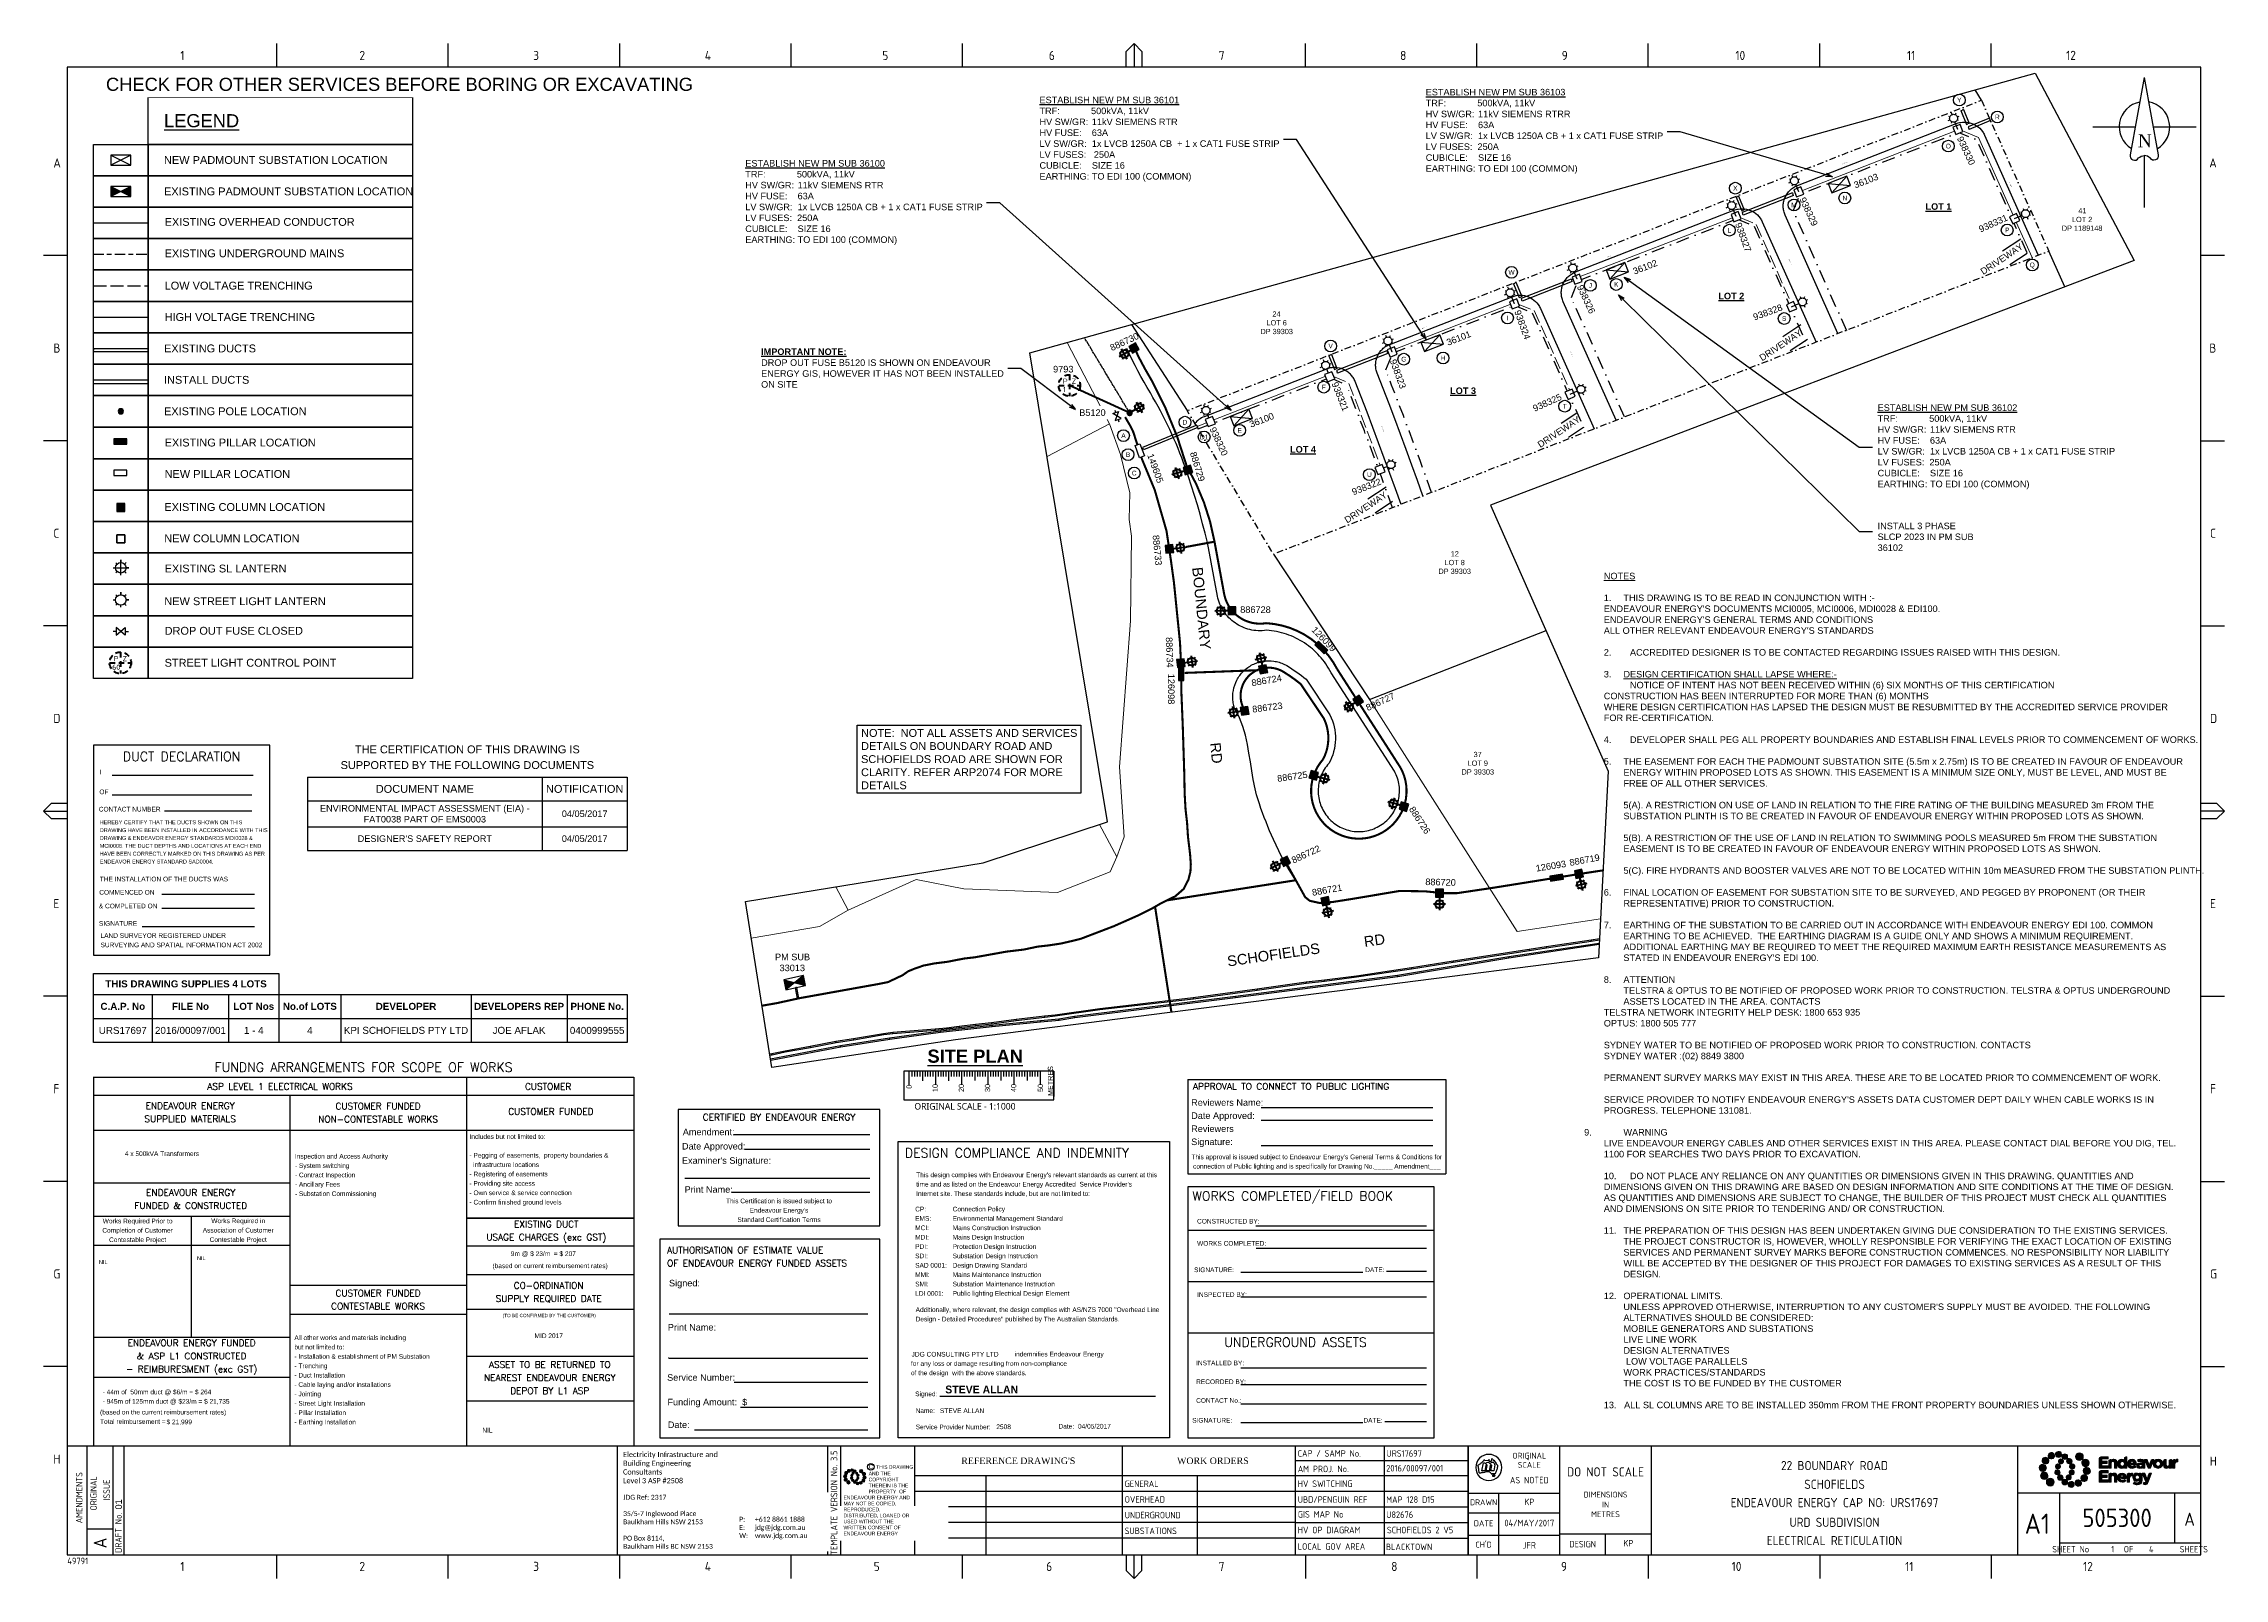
# Paper-space layout 'Sheet 1' of a CAD drawing. Header units: metres, sheet in millimetres. Extents: x -9 to 825, y -5 to 581.
# The model-space entities are those that its viewports show. They can reach past a viewport. Long polylines and large blocks are cut down to what shows.
import ezdxf
from ezdxf import colors
from ezdxf.entities.mleader import LeaderData, LeaderLine
from ezdxf.enums import TextEntityAlignment as Align
from ezdxf.math import Vec2, Vec3

# ---------------------------------------------------------------- set-up
doc = ezdxf.new("R2010")
doc.units = ezdxf.units.M
for name, pattern in [('Cable Exist OH', [1, 1, 0]), ('Cable Exist UG', [8.2, 4, -1.2, 1.8, -1.2]), ('Dash', [5, 3, -2]), ('DASHDOT2', [0.5, 0.25, -0.125, 0, -0.125]), ('DASHDOTX2', [2, 1, -0.5, 0, -0.5]), ('HIDDEN', [0.375, 0.25, -0.125]), ('HIDDEN2', [0.1875, 0.125, -0.0625]), ('IE Trench LV', [6.5, 5, -1.5]), ('IECLTRLV', [6.5, 5, -1.5]), ('PHANTOM2', [1.25, 0.625, -0.125, 0.125, -0.125, 0.125, -0.125])]:
    doc.linetypes.add(name, pattern=pattern)
doc.layers.get('0').update_dxf_attribs({"color": 6})
for name, color, linetype in [('_User Miscellaneous1', 7, 'Continuous'), ('_User Miscellaneous10', 7, 'Continuous'), ('_User Miscellaneous12', 7, 'Continuous'), ('_User Miscellaneous4', 7, 'Continuous'), ('_User Miscellaneous7', 7, 'Continuous'), ('_User_HV_Exist', 7, 'Continuous'), ('_User_LV_Exist', 7, 'Continuous'), ('_User_SL_Exist', 7, 'Continuous'), ('Duct_SP_NEW', 7, 'Continuous'), ('Equip_LV_NEW', 2, 'Continuous'), ('Equip_SP_HV_EXT', 7, 'Continuous'), ('Equip_SP_SL_EXT', 7, 'Continuous'), ('Equip_SP_SL_NEW', 2, 'Continuous'), ('Mains_LV_SL_EXT', 4, 'Continuous'), ('Notes', 7, 'Continuous'), ('Notes_SP_NEW', 2, 'Continuous'), ('Sub_SP_EXT', 7, 'Continuous'), ('Sub_SP_NEW', 2, 'Continuous'), ('SupportsOH_SP_TR_HV_LV_SL_EXT', 7, 'Continuous'), ('SupportsUG_SP_EXT', 7, 'Continuous'), ('SupportsUG_SP_LV_EXT', 7, 'Continuous'), ('SupportsUG_SP_LV_SL_EXT', 7, 'Continuous'), ('SupportsUG_SP_LV_SL_NEW', 2, 'Continuous'), ('UG_Details_SP_MISC', 7, 'Continuous')]:
    doc.layers.add(name, color=color, linetype=linetype)
for name, color, linetype, lineweight in [('Cadastre Developer_SP_EXT', 7, 'Continuous', 5), ('Cadastre Land Parcels_SP_EXT', 7, 'Continuous', 5), ('Cadastre Other Property_SP_EXT', 9, 'HIDDEN', 5), ('Trench_SP_NEW', 7, 'IECLTRLV', 20)]:
    doc.layers.add(name, color=color, linetype=linetype, lineweight=lineweight)
doc.layers.add('Viewports', color=6, linetype='Continuous', plot=False)
doc.styles.add('ARIAL', font='arial.ttf', dxfattribs={"height": 2})
doc.styles.add('COLUMN_LABEL', font='arial.ttf')
doc.styles.add('Elec', font='romand__.ttf')
doc.styles.add('iecARIAL', font='arial.ttf', dxfattribs={"height": 2})
doc.styles.add('iecISOCP', font='isocp.shx')
doc.styles.add('iecNAME', font='times.ttf')
doc.styles.add('iecTimesNewRoman', font='times.ttf')
doc.styles.add('IESYMBOL1', font='isocp.shx')
doc.styles.add('POLE_LABEL', font='arial.ttf')
doc.styles.add('SL_LABEL', font='arial.ttf')
doc.styles.get("Standard").update_dxf_attribs({"font": 'arial.ttf'})
doc.linetypes.add('Cable 1', pattern='A,7,-3,["//",Standard,S=1.5,R=0,X=-2.1,Y=-0.7],-0.001', length=10.001)
doc.linetypes.add('Cable New UG', pattern='A,7,-0.25,["x",Standard,S=2,R=0,X=0.2,Y=-0.8],-2.1', length=9.35)
doc.linetypes.add('IE Trench HV', pattern='A,7,-0.2,["/",Standard,S=3,R=0,X=0.6,Y=-1.4],-2.5', length=9.7)

psp = doc.layouts.new('Sheet 1')

# ---------------------------------------------------------------- texts
at = {"layer": '_User Miscellaneous1', "lineweight": 40, "style": 'IESYMBOL1'}
for s, p in [('60', (18.97, 341.18)), ('P', (18.97, 344.49)), ('Z', (22.28, 344.49))]:
    psp.add_text(s, height=2, dxfattribs=at).set_placement(p, align=Align.BOTTOM_CENTER)
at = {"layer": '_User Miscellaneous10', "color": 7, "lineweight": -3, "width": 45.8953, "line_spacing_factor": 1.2}
for s, insert, char_height, attachment_point in [('{\\fArial|b1|i0|c0|p34;\\LLOT 1}', (710.41, 520.08), 2.5, 1), ('{\\fArial|b1|i0|c0|p34;\\LLOT 2}', (631.24, 485.89), 2.5, 1), ('{\\fArial|b1|i0|c0|p34;\\LLOT 3}', (528.74, 449.7), 2.5, 1), ('{\\fArial|b1|i0|c0|p34;\\LLOT 4}', (467.58, 427.29), 2.5, 1), ('{\\fArial|b1|i0|c0|p34;\\LSITE PLAN}', (347.25, 194.15), 5.0001, 5)]:
    psp.add_mtext(s, dxfattribs=dict(at, insert=insert, char_height=char_height, attachment_point=attachment_point))
at = {"layer": 'Notes', "char_height": 3, "attachment_point": 4, "style": 'ARIAL'}
for s, insert, width in [('\\pl6;{\\fArial|b0|i0|c238|p34;\\H1.667x;\\LLEGEND}', (31.26, 551.59), 178.0881), ('\\pl6;NEW PADMOUNT SUBSTATION LOCATION', (31.26, 536.59), 184.7112), ('\\pl6;EXISTING PADMOUNT SUBSTATION LOCATION', (31.26, 524.59), 184.7112), ('\\pl9;EXISTING OVERHEAD CONDUCTOR', (28.49, 512.94), 184.7112), ('\\pl9;EXISTING UNDERGROUND MAINS', (28.49, 500.94), 184.7112), ('\\pl9;LOW VOLTAGE TRENCHING', (28.49, 488.59), 184.7112), ('\\pl9;HIGH VOLTAGE TRENCHING', (28.49, 476.59), 184.7112), ('\\pl6;EXISTING DUCTS', (31.26, 464.59), 184.7112), ('\\pl6;INSTALL DUCTS', (31.26, 452.59), 184.7112), ('\\pl6;EXISTING POLE LOCATION', (31.26, 440.59), 184.7112), ('\\pl9;EXISTING PILLAR LOCATION', (28.49, 428.63), 184.7112), ('\\pl9;NEW PILLAR LOCATION', (28.49, 416.63), 184.7112), ('\\pl6;EXISTING COLUMN LOCATION', (31.38, 404), 184.7112), ('\\pl6;NEW COLUMN LOCATION', (31.38, 392), 184.7112), ('\\pl9;EXISTING SL LANTERN', (28.49, 380.49), 184.7112), ('\\pl6;NEW STREET LIGHT LANTERN ', (31.38, 368), 184.7112), ('\\pi9;DROP OUT FUSE CLOSED', (28.49, 356.7), 184.7112), ('\\pl9;STREET LIGHT CONTROL POINT', (28.49, 344.49), 184.7112)]:
    psp.add_mtext(s, dxfattribs=dict(at, insert=insert, width=width))
at = {"layer": 'Notes', "linetype": 'Continuous', "lineweight": 0, "insert": (587.46, 378.9), "char_height": 2.5, "attachment_point": 1}
psp.add_mtext_dynamic_manual_height_columns("{\\fArial|b0|i0|c204|p34;\\LNOTES\\l\\P\\P\\pi-7.5,l7.5,t7.5;1.^ITHIS DRAWING IS TO BE READ IN CONJUNCTION WITH :-\\P\\pi0,tz;ENDEAVOUR ENERGY'S DOCUMENT}S MCI0005,{\\fArial|b0|i0|c204|p34; MCI0006}, MDI0028 & EDI100.{\\fArial|b0|i0|c204|p34;\\PENDEAVOUR ENERGY'S GENERAL TERMS AND CONDITIONS\\PALL OTHER RELEVANT ENDEAVOUR ENERGY'S STANDARDS \\P\\pl0;\\P\\pi-7.5,l7.5,t7.5;}2.^IACCREDITED DESIGNER IS TO BE CONTACTED REGARDING ISSUES RAISED WITH THIS DESIGN.\\P\\pi0,l0,tz;{\\fArial|b0|i0|c204|p34;\\P\\pi-7.5,l7.5,t7.5;3.^I\\LDESIGN CERTIFICATION SHALL LAPSE WHERE:-\\l\\P}^I{\\fArial|b0|i0|c204|p34;NOTICE OF INTENT HAS NOT BEEN RECEIVED WITHIN (6) SIX MONTHS OF THIS CERTIFICATION\\P\\pi0;CONSTRUCTION HAS BEEN INTERRUPTED FOR MORE THAN (6) MONTHS}\\P{\\fArial|b0|i0|c204|p34;WHERE DESIGN CERTIFICATION HAS LAPSED THE DESIGN MUST BE RESUBMITTED BY THE ACCREDITED SERVICE PROVIDER FOR} {\\fArial|b0|i0|c204|p34;RE-CERTIFICATION.}\\P\\pl0,tz;{\\fArial|b0|i0|c204|p34;\\P\\pi-7.5,l7.5,t7.5;}4.^IDEVELOPER SHALL PEG ALL PROPERTY BOUNDARIES AND ESTABLISH FINAL LEVELS PRIOR TO COMMENCEMENT OF WORKS.\\P\\pi0,l0,tz;\\P\\pi-7.5,l7.5,t7.5;5.^ITHE{\\fArial|b0|i0|c204|p34; EASEMENT FOR }EACH {\\fArial|b0|i0|c204|p34;THE PADMOUNT SUBSTATION SITE (}5.5{\\fArial|b0|i0|c204|p34;m x }2.75{\\fArial|b0|i0|c204|p34;m) IS }TO BE CREATED IN FAVOUR OF ENDEAVOUR ENERGY{\\C7; WITHIN PROPOSED LOTS AS SHOWN. \\fArial|b0|i0|c204|p34;\\C256;THIS EASEMENT IS A MINIMUM SIZE ONLY, MUST BE LEVEL, AND MUST BE FREE OF ALL OTHER SERVICES. \\P\\pi0.015,l0,tz;}\\P\\pi0,l7.5;5(A). {\\fArial|b0|i0|c204|p34;A RESTRICTION} ON USE OF LAND IN RELATION TO THE FIRE RATING OF THE BUILDING{\\fArial|b0|i0|c204|p34; }MEASURED 3m {\\fArial|b0|i0|c204|p34;FROM THE }SUBSTATION {\\fArial|b0|i0|c204|p34;PLINTH }IS TO BE CREATED IN FAVOUR OF ENDEAVOUR ENERGY WITHIN {\\C7;PROPOSED LOTS AS SHOWN\\fArial|b0|i0|c204|p34;\\C256;.\\P}\\P5(B). {\\C7;A RESTRICTION OF THE USE OF LAND IN RELATION TO SWIMMING POOLS MEASURED 5m FROM THE SUBSTATION EASEMENT IS TO BE CREATED IN FAVOUR OF ENDEAVOUR ENERGY WITHIN PROPOSED LOTS AS SHWON. }\\P\\P5(C). FIRE HYDRANTS AND BOOSTER VALVES ARE NOT TO BE LOCATED WITHIN 10m MEASURED {\\fArial|b0|i0|c204|p34;FROM THE }SUBSTATION {\\fArial|b0|i0|c204|p34;PLINTH.}\\P\\pl0;\\P\\pi-7.5,l7.5,t7.5;{\\fArial|b0|i0|c204|p34;6.^IFINAL LOCATION OF EASEMENT FOR SUBSTATION SITE TO BE SURVEYED, AND PEGGED BY PROPONENT (OR THEIR REPRESENTATIVE) PRIOR TO CONSTRUCTION.}\\P\\pi0,l0,tz;\\P\\pi-7.5,l7.5,t7.5;{\\fArial|b0|i0|c204|p34;7.^IEARTHING OF THE SUBSTATION TO BE CARRIED OUT IN ACCORDANCE WITH ENDEAVOUR ENERGY }E{\\fArial|b0|i0|c204|p34;DI 100. COMMON EARTHING TO BE ACHIEVED.  THE EARTHING DIAGRAM IS A GUIDE ONLY AND SHOWS A MINIMUM REQUIREMENT. ADDITIONAL EARTHING MAY BE REQUIRED TO MEET THE REQUIRED MAXIMUM EARTH RESISTANCE MEASUREMENTS AS STATED IN ENDEAVOUR ENERGY'S }E{\\fArial|b0|i0|c204|p34;DI 100. }\\P\\pi0,l0,tz;{\\fArial|b0|i0|c204|p34;\\P\\pi-7.5,l7.5,t7.5;8.^IATTENTION\\P\\pi0;TELSTRA & OPTUS TO BE NOTIFIED OF PROPOSED WORK PRIOR TO CONSTRUCTION. TELSTRA & OPTUS UNDERGROUND ASSETS LOCATED IN THE AREA. CONTACTS\\P\\ptz;TELSTRA NETWORK INTEGRITY HELP DESK: 1800 653 935}                            \\POPTUS:{\\fArial|b0|i0|c204|p34; 1800 505 777 \\P\\pl0;\\P\\pl7.5;}SYDNEY WATER{\\fArial|b0|i0|c204|p34; TO BE NOTIFIED OF PROPOSED WORK PRIOR TO CONSTRUCTION. }CONTACTS\\PSYDNEY WATER :(02) 8849 3800{\\fArial|b0|i0|c204|p34;\\P}\\P{\\fArial|b0|i0|c204|p34;PERMANENT SURVEY MARKS MAY EXIST IN THIS AREA. THESE ARE TO BE LOCATED PRIOR TO COMMENCEMENT OF WORK.\\P}\\P{\\fArial|b0|i0|c204|p34;SERVICE PROVIDER TO NOTIFY ENDEAVOUR ENERGY'S ASSETS DATA CUSTOMER DEPT DAILY WHEN CABLE WORKS IS IN PROGRESS. TELEPHONE 131081.\\P\\P\\pi-7.5,t7.5;9.^IWARNING\\P\\pi0,tz;LIVE ENDEAVOUR ENERGY CABLES AND OTHER SERVICES EXIST IN THIS AREA. PLEASE CONTACT DIAL BEFORE YOU DIG, TEL. 1100 FOR SEARCHES TWO DAYS PRIOR TO EXCAVATION.\\P\\pl0;\\P\\pi-7.5,l7.5,t7.5;}10.^IDO NOT PLACE ANY RELIANCE ON ANY QUANTITIES OR DIMENSIONS GIVEN IN THIS DRAWING. QUANTITIES AND DIMENSIONS GIVEN ON THIS DRAWING ARE BASED ON DESIGN INFORMATION AND SITE CONDITIONS AT THE TIME OF DESIGN. AS QUANTITIES AND DIMENSIONS ARE SUBJECT TO CHANGE, THE BUILDER OF THIS PROJECT MUST CHECK ALL QUANTITIES AND DIMENSIONS ON SITE PRIOR TO TENDERING AND/ OR CONSTRUCTION.\\P\\pi0,l0,tz;\\P\\pi-7.5,l7.5,t7.5;{\\fArial|b0|i0|c204|p34;11.^ITHE PREPARATION OF THIS DESIGN HAS BEEN UNDERTAKEN GIVING DUE CONSIDERATION TO THE EXISTING SERVICES. THE PROJECT CONSTRUCTOR IS, HOWEVER, WHOLLY RESPONSIBLE FOR VERIFYING THE EXACT LOCATION OF EXISTING SERVICES AND PERMANENT SURVEY MARKS BEFORE CONSTRUCTION COMMENCES. NO RESPONSIBILITY NOR LIABILITY WILL BE ACCEPTED BY THE DESIGNER OF THIS PROJECT FOR DAMAGES TO EXISTING SERVICES AS A RESULT OF THIS DESIGN.}\\P\\pi0,l0,tz;\\P\\pi-7.5,l7.5,t7.5;12.^IOPERATIONAL LIMITS.\\P\\pi0,tz;UNLESS APPROVED OTHERWISE, INTERRUPTION TO ANY CUSTOMER'S SUPPLY MUST BE AVOIDED. THE FOLLOWING ALTERNATIVES SHOULD BE CONSIDERED:\\PMOBILE GENERATORS AND SUBSTATIONS\\PLIVE LINE WORK\\PDESIGN ALTERNATIVES\\P LOW VOLTAGE PARALLELS\\PWORK PRACTICES/STANDARDS\\PTHE COST IS TO BE FUNDED BY THE CUSTOMER\\P\\P\\pi-7.5,t7.5;13.   ALL SL COLUMNS ARE TO BE INSTALLED 350mm FROM THE FRONT PROPERTY BOUNDARIES UNLESS SHOWN OTHERWISE.", width=221.923, gutter_width=4, heights=[0], dxfattribs=at)
at = {"layer": 'Notes', "lineweight": -3, "insert": (153.18, 308.39), "char_height": 3, "width": 104.6983, "attachment_point": 5, "line_spacing_factor": 1.2}
psp.add_mtext('THE CERTIFICATION OF THIS DRAWING IS SUPPORTED BY THE FOLLOWING DOCUMENTS', dxfattribs=at)
at = {"layer": 'Notes', "color": 5, "lineweight": -3, "insert": (335.81, 68.33), "char_height": 3, "width": 45.8953, "attachment_point": 1, "line_spacing_factor": 1.2}
psp.add_mtext('{\\fFreestyle Script|b1|i0|c0|p66;STEVE ALLAN}', dxfattribs=at)

msp = doc.modelspace()

# ---------------------------------------------------------------- texts
at = {"layer": '_User Miscellaneous1'}
for s, rotation, p in [('BOUNDARY                       RD', 300.731272, (304054.223, 6269797.729)), ('BOUNDARY                       RD', 275.817856, (304178.294, 6269563.082)), ('SCHOFIELDS           RD', 8.125796, (304191.994, 6269410.674))]:
    msp.add_text(s, height=4, rotation=rotation, dxfattribs=at).set_placement(p)
at = {"layer": '_User Miscellaneous1', "lineweight": 40, "style": 'IESYMBOL1'}
for s, p in [('P', (304129.797, 6269632.704)), ('Z', (304133.103, 6269632.704)), ('1', (304129.497, 6269629.531))]:
    msp.add_text(s, height=2, dxfattribs=at).set_placement(p, align=Align.BOTTOM_CENTER)
at = {"layer": '_User Miscellaneous1', "linetype": 'Cable 1', "lineweight": 0, "attachment_point": 1}
for s, insert, char_height, width in [('\\pi6.477;41\\P\\pi4.0507;LOT 2      \\P\\pi0.15848;DP 1189148', (304510.458, 6269700.446), 2, 15.51342), ('\\pi5.0666;24\\P\\pi2.7965;LOT 6      \\P\\pi0.46975;DP 39303', (304203.905, 6269660.976), 2, 13.02408), ('\\pi5.1839;12\\P\\pi2.7938;LOT 8      \\P\\pi0.46975;DP 39303', (304271.924, 6269569.37), 2, 13.02408), ('\\pi5.0782;39\\P\\pi2.0223;LOT 10      \\P\\pi0.46975;DP 39303', (304488.999, 6269551.331), 2, 13.02408), ('\\pi5.0803;37\\P\\pi2.7938;LOT 9      \\P\\pi0.46975;DP 39303', (304280.757, 6269492.694), 2, 13.02408), ('\\pi0.87692;PM SUB \\P\\pi2.6411;33013', (304018.003, 6269415.571), 2.5, 14.6887)]:
    msp.add_mtext(s, dxfattribs=dict(at, insert=insert, char_height=char_height, width=width))
at = {"layer": '_User Miscellaneous1', "lineweight": -3, "insert": (304123.16, 6269640.168), "char_height": 2.5, "width": 13.98554, "attachment_point": 1, "line_spacing_factor": 1.2}
msp.add_mtext('\\pi1.9928;9793^I', dxfattribs=at)
at = {"layer": '_User Miscellaneous7', "linetype": 'PHANTOM2', "lineweight": 0, "ltscale": 2, "char_height": 0.25, "width": 3.99738, "attachment_point": 5}
for s, insert, rotation in [('NEW ROAD 1', (304427.611, 6269717.622), 21.28888), ('NEW ROAD 5', (304490.867, 6269709.59), 294.038879), ('NEW ROAD 1', (304337.981, 6269682.169), 21.28888), ('NEW ROAD 4', (304406.777, 6269679.986), 294.038879), ('NEW ROAD 1', (304266.885, 6269654.724), 21.28888), ('NEW ROAD 3', (304323.33, 6269644.52), 294.038879), ('NEW ROAD 2', (304251.15, 6269616.01), 290.768473)]:
    msp.add_mtext(s, dxfattribs=dict(at, insert=insert, rotation=rotation))
at = {"layer": '_User Miscellaneous7', "linetype": 'Continuous', "lineweight": 25, "insert": (304194.507, 6269626.366), "char_height": 0.25, "width": 3.99738, "attachment_point": 5, "rotation": 21.28888}
msp.add_mtext('NEW ROAD 1', dxfattribs=at)

# ---------------------------------------------------------------- blocks, each defined once
blk = doc.blocks.new('EE_LOGO_SMALL')
at = {"layer": 'Notes'}
h = blk.add_hatch(color=256, dxfattribs=at)
edge = h.paths.add_edge_path()
edge.add_spline(control_points=[(-8.4, 2), (-9.2, 2), (-9.8, 1.4), (-9.8, 0.7), (-9.9, -0.1), (-9.3, -0.7), (-8.6, -0.8), (-7.8, -0.8), (-7.2, -0.2), (-7.1, 0.5), (-7.1, 1.3), (-7.7, 1.9), (-8.4, 2)], knot_values=[0, 0, 0, 0, 1, 1, 1, 2, 2, 2, 3, 3, 3, 4, 4, 4, 4], degree=3, periodic=0)
h = blk.add_hatch(color=256, dxfattribs=at)
edge = h.paths.add_edge_path()
edge.add_spline(control_points=[(-6.8, 4.5), (-7.4, 4.8), (-8.2, 4.6), (-8.6, 4), (-8.9, 3.4), (-8.7, 2.6), (-8.1, 2.2), (-7.5, 1.9), (-6.7, 2.1), (-6.3, 2.7), (-6, 3.3), (-6.2, 4.1), (-6.8, 4.5)], knot_values=[0, 0, 0, 0, 1, 1, 1, 2, 2, 2, 3, 3, 3, 4, 4, 4, 4], degree=3, periodic=0)
h = blk.add_hatch(color=256, dxfattribs=at)
edge = h.paths.add_edge_path()
edge.add_spline(control_points=[(-4.2, 5.9), (-4.6, 6.5), (-5.3, 6.6), (-5.9, 6.3), (-6.4, 5.9), (-6.6, 5.1), (-6.2, 4.6), (-5.9, 4), (-5.1, 3.8), (-4.6, 4.2), (-4, 4.6), (-3.8, 5.3), (-4.2, 5.9)], knot_values=[0, 0, 0, 0, 1, 1, 1, 2, 2, 2, 3, 3, 3, 4, 4, 4, 4], degree=3, periodic=0)
h = blk.add_hatch(color=256, dxfattribs=at)
edge = h.paths.add_edge_path()
edge.add_spline(control_points=[(-1.3, 5.9), (-1.4, 6.5), (-2, 7), (-2.6, 6.9), (-3.3, 6.9), (-3.7, 6.3), (-3.7, 5.6), (-3.6, 5), (-3, 4.5), (-2.4, 4.6), (-1.7, 4.7), (-1.3, 5.2), (-1.3, 5.9)], knot_values=[0, 0, 0, 0, 1, 1, 1, 2, 2, 2, 3, 3, 3, 4, 4, 4, 4], degree=3, periodic=0)
h = blk.add_hatch(color=256, dxfattribs=at)
edge = h.paths.add_edge_path()
edge.add_spline(control_points=[(-2.5, 2.1), (-3, 2.2), (-3.5, 1.9), (-3.6, 1.3), (-3.7, 0.8), (-3.4, 0.3), (-2.9, 0.2), (-2.4, 0.1), (-1.9, 0.4), (-1.8, 0.9), (-1.7, 1.5), (-2, 2), (-2.5, 2.1)], knot_values=[0, 0, 0, 0, 1, 1, 1, 2, 2, 2, 3, 3, 3, 4, 4, 4, 4], degree=3, periodic=0)
h = blk.add_hatch(color=256, dxfattribs=at)
edge = h.paths.add_edge_path()
edge.add_spline(control_points=[(1, 4.9), (1, 4.3), (0.5, 3.8), (-0.1, 3.8), (-0.7, 3.8), (-1.2, 4.3), (-1.2, 4.9), (-1.2, 5.5), (-0.7, 6), (-0.1, 6), (0.5, 6), (1, 5.5), (1, 4.9)], knot_values=[0, 0, 0, 0, 1, 1, 1, 2, 2, 2, 3, 3, 3, 4, 4, 4, 4], degree=3, periodic=0)
edge = h.paths.add_edge_path()
edge.add_spline(control_points=[(-1.4, 4), (-1.9, 4.1), (-2.4, 3.8), (-2.5, 3.3), (-2.6, 2.7), (-2.3, 2.2), (-1.8, 2.1), (-1.3, 2), (-0.7, 2.3), (-0.6, 2.9), (-0.5, 3.4), (-0.9, 3.9), (-1.4, 4)], knot_values=[0, 0, 0, 0, 1, 1, 1, 2, 2, 2, 3, 3, 3, 4, 4, 4, 4], degree=3, periodic=0)
h = blk.add_hatch(color=256, dxfattribs=at)
edge = h.paths.add_edge_path()
edge.add_spline(control_points=[(2.3, 2.4), (2.8, 2.8), (2.8, 3.4), (2.4, 3.9), (2, 4.3), (1.4, 4.3), (0.9, 3.9), (0.5, 3.6), (0.5, 2.9), (0.9, 2.5), (1.2, 2), (1.9, 2), (2.3, 2.4)], knot_values=[0, 0, 0, 0, 1, 1, 1, 2, 2, 2, 3, 3, 3, 4, 4, 4, 4], degree=3, periodic=0)
edge = h.paths.add_edge_path()
edge.add_spline(control_points=[(1, 4.9), (1, 4.3), (0.5, 3.8), (-0.1, 3.8), (-0.7, 3.8), (-1.2, 4.3), (-1.2, 4.9), (-1.2, 5.5), (-0.7, 6), (-0.1, 6), (0.5, 6), (1, 5.5), (1, 4.9)], knot_values=[0, 0, 0, 0, 1, 1, 1, 2, 2, 2, 3, 3, 3, 4, 4, 4, 4], degree=3, periodic=0)
h = blk.add_hatch(color=256, dxfattribs=at)
edge = h.paths.add_edge_path()
edge.add_spline(control_points=[(1, 4.9), (1, 4.3), (0.5, 3.8), (-0.1, 3.8), (-0.7, 3.8), (-1.2, 4.3), (-1.2, 4.9), (-1.2, 5.5), (-0.7, 6), (-0.1, 6), (0.5, 6), (1, 5.5), (1, 4.9)], knot_values=[0, 0, 0, 0, 1, 1, 1, 2, 2, 2, 3, 3, 3, 4, 4, 4, 4], degree=3, periodic=0)
edge = h.paths.add_edge_path(flags=16)
edge.add_spline(control_points=[(1, 4.9), (1, 4.3), (0.5, 3.8), (-0.1, 3.8), (-0.7, 3.8), (-1.2, 4.3), (-1.2, 4.9), (-1.2, 5.5), (-0.7, 6), (-0.1, 6), (0.5, 6), (1, 5.5), (1, 4.9)], knot_values=[0, 0, 0, 0, 1, 1, 1, 2, 2, 2, 3, 3, 3, 4, 4, 4, 4], degree=3, periodic=0)
h = blk.add_hatch(color=256, dxfattribs=at)
edge = h.paths.add_edge_path()
edge.add_spline(control_points=[(3, 0.2), (3.5, 0.3), (3.8, 0.9), (3.7, 1.4), (3.6, 1.9), (3, 2.3), (2.5, 2.1), (1.9, 2), (1.6, 1.4), (1.8, 0.9), (1.9, 0.4), (2.5, 0.1), (3, 0.2)], knot_values=[0, 0, 0, 0, 1, 1, 1, 2, 2, 2, 3, 3, 3, 4, 4, 4, 4], degree=3, periodic=0)
h = blk.add_hatch(color=256, dxfattribs=at)
edge = h.paths.add_edge_path()
edge.add_spline(control_points=[(7, 4.9), (7, 4), (6.3, 3.4), (5.5, 3.4), (4.6, 3.4), (4, 4), (4, 4.9), (4, 5.7), (4.6, 6.4), (5.5, 6.4), (6.3, 6.4), (7, 5.7), (7, 4.9)], knot_values=[0, 0, 0, 0, 1, 1, 1, 2, 2, 2, 3, 3, 3, 4, 4, 4, 4], degree=3, periodic=0)
h = blk.add_hatch(color=256, dxfattribs=at)
edge = h.paths.add_edge_path()
edge.add_spline(control_points=[(8.4, 1.1), (9.1, 1.5), (9.4, 2.3), (9.1, 3), (8.8, 3.7), (7.9, 4.1), (7.2, 3.8), (6.5, 3.4), (6.2, 2.6), (6.5, 1.9), (6.8, 1.2), (7.7, 0.8), (8.4, 1.1)], knot_values=[0, 0, 0, 0, 1, 1, 1, 2, 2, 2, 3, 3, 3, 4, 4, 4, 4], degree=3, periodic=0)
h = blk.add_hatch(color=256, dxfattribs=at)
edge = h.paths.add_edge_path()
edge.add_spline(control_points=[(8.3, -1.9), (9, -1.9), (9.7, -1.4), (9.7, -0.6), (9.7, 0.1), (9.2, 0.8), (8.4, 0.8), (7.7, 0.8), (7, 0.3), (7, -0.5), (6.9, -1.2), (7.5, -1.9), (8.3, -1.9)], knot_values=[0, 0, 0, 0, 1, 1, 1, 2, 2, 2, 3, 3, 3, 4, 4, 4, 4], degree=3, periodic=0)
h = blk.add_hatch(color=256, dxfattribs=at)
edge = h.paths.add_edge_path()
edge.add_spline(control_points=[(-8.5, -1.1), (-9.2, -1.4), (-9.6, -2.3), (-9.3, -3), (-8.9, -3.7), (-8.1, -4), (-7.4, -3.7), (-6.7, -3.4), (-6.3, -2.5), (-6.6, -1.8), (-7, -1.1), (-7.8, -0.8), (-8.5, -1.1)], knot_values=[0, 0, 0, 0, 1, 1, 1, 2, 2, 2, 3, 3, 3, 4, 4, 4, 4], degree=3, periodic=0)
h = blk.add_hatch(color=256, dxfattribs=at)
edge = h.paths.add_edge_path()
edge.add_spline(control_points=[(-7.1, -4.8), (-7.1, -4), (-6.5, -3.3), (-5.6, -3.3), (-4.8, -3.3), (-4.1, -4), (-4.1, -4.8), (-4.1, -5.7), (-4.8, -6.3), (-5.6, -6.3), (-6.5, -6.3), (-7.1, -5.7), (-7.1, -4.8)], knot_values=[0, 0, 0, 0, 1, 1, 1, 2, 2, 2, 3, 3, 3, 4, 4, 4, 4], degree=3, periodic=0)
h = blk.add_hatch(color=256, dxfattribs=at)
edge = h.paths.add_edge_path()
edge.add_spline(control_points=[(-3.1, -0.2), (-3.7, -0.3), (-4, -0.8), (-3.8, -1.4), (-3.7, -1.9), (-3.2, -2.2), (-2.6, -2.1), (-2.1, -1.9), (-1.8, -1.4), (-1.9, -0.9), (-2.1, -0.3), (-2.6, 0), (-3.1, -0.2)], knot_values=[0, 0, 0, 0, 1, 1, 1, 2, 2, 2, 3, 3, 3, 4, 4, 4, 4], degree=3, periodic=0)
h = blk.add_hatch(color=256, dxfattribs=at)
edge = h.paths.add_edge_path()
edge.add_spline(control_points=[(-2.5, -2.3), (-2.9, -2.7), (-3, -3.4), (-2.6, -3.8), (-2.2, -4.2), (-1.5, -4.3), (-1.1, -3.9), (-0.7, -3.5), (-0.6, -2.8), (-1, -2.4), (-1.4, -2), (-2, -1.9), (-2.5, -2.3)], knot_values=[0, 0, 0, 0, 1, 1, 1, 2, 2, 2, 3, 3, 3, 4, 4, 4, 4], degree=3, periodic=0)
h = blk.add_hatch(color=256, dxfattribs=at)
edge = h.paths.add_edge_path()
edge.add_spline(control_points=[(-1.2, -4.8), (-1.2, -4.2), (-0.7, -3.7), (-0.1, -3.7), (0.5, -3.7), (1, -4.2), (1, -4.8), (1, -5.4), (0.5, -5.9), (-0.1, -5.9), (-0.7, -5.9), (-1.2, -5.4), (-1.2, -4.8)], knot_values=[0, 0, 0, 0, 1, 1, 1, 2, 2, 2, 3, 3, 3, 4, 4, 4, 4], degree=3, periodic=0)
h = blk.add_hatch(color=256, dxfattribs=at)
edge = h.paths.add_edge_path()
edge.add_spline(control_points=[(1.2, -3.9), (1.7, -4.1), (2.2, -3.7), (2.3, -3.2), (2.5, -2.7), (2.1, -2.2), (1.6, -2.1), (1.1, -2), (0.6, -2.3), (0.5, -2.8), (0.4, -3.3), (0.7, -3.8), (1.2, -3.9)], knot_values=[0, 0, 0, 0, 1, 1, 1, 2, 2, 2, 3, 3, 3, 4, 4, 4, 4], degree=3, periodic=0)
h = blk.add_hatch(color=256, dxfattribs=at)
edge = h.paths.add_edge_path()
edge.add_spline(control_points=[(1.2, -5.8), (1.3, -6.5), (1.8, -6.9), (2.5, -6.9), (3.1, -6.8), (3.6, -6.2), (3.5, -5.6), (3.4, -5), (2.9, -4.5), (2.2, -4.6), (1.6, -4.6), (1.1, -5.2), (1.2, -5.8)], knot_values=[0, 0, 0, 0, 1, 1, 1, 2, 2, 2, 3, 3, 3, 4, 4, 4, 4], degree=3, periodic=0)
h = blk.add_hatch(color=256, dxfattribs=at)
edge = h.paths.add_edge_path()
edge.add_spline(control_points=[(2.4, -2), (2.9, -2.1), (3.4, -1.8), (3.5, -1.3), (3.6, -0.8), (3.3, -0.3), (2.8, -0.2), (2.2, -0.1), (1.7, -0.4), (1.6, -0.9), (1.5, -1.4), (1.8, -1.9), (2.4, -2)], knot_values=[0, 0, 0, 0, 1, 1, 1, 2, 2, 2, 3, 3, 3, 4, 4, 4, 4], degree=3, periodic=0)
h = blk.add_hatch(color=256, dxfattribs=at)
edge = h.paths.add_edge_path()
edge.add_spline(control_points=[(4, -5.8), (4.4, -6.4), (5.2, -6.6), (5.7, -6.2), (6.3, -5.8), (6.5, -5.1), (6.1, -4.5), (5.7, -4), (5, -3.8), (4.4, -4.2), (3.8, -4.5), (3.7, -5.3), (4, -5.8)], knot_values=[0, 0, 0, 0, 1, 1, 1, 2, 2, 2, 3, 3, 3, 4, 4, 4, 4], degree=3, periodic=0)
h = blk.add_hatch(color=256, dxfattribs=at)
edge = h.paths.add_edge_path()
edge.add_spline(control_points=[(6.7, -4.4), (7.3, -4.8), (8.1, -4.6), (8.4, -4), (8.8, -3.3), (8.6, -2.6), (8, -2.2), (7.3, -1.8), (6.6, -2.1), (6.2, -2.7), (5.8, -3.3), (6, -4.1), (6.7, -4.4)], knot_values=[0, 0, 0, 0, 1, 1, 1, 2, 2, 2, 3, 3, 3, 4, 4, 4, 4], degree=3, periodic=0)
at = {"layer": 'Notes', "lineweight": 0}
for points in [[(1.8, 2.1), (1.8, 2.1)], [(-2, -2.1), (-2, -2.1)]]:
    blk.add_lwpolyline(points, dxfattribs=at)
for points in [[(-8.4, 2), (-9.2, 2), (-9.8, 1.4), (-9.8, 0.7), (-9.9, -0.1), (-9.3, -0.7), (-8.6, -0.8), (-7.8, -0.8), (-7.2, -0.2), (-7.1, 0.5), (-7.1, 1.3), (-7.7, 1.9), (-8.4, 2)], [(-6.8, 4.5), (-7.4, 4.8), (-8.2, 4.6), (-8.6, 4), (-8.9, 3.4), (-8.7, 2.6), (-8.1, 2.2), (-7.5, 1.9), (-6.7, 2.1), (-6.3, 2.7), (-6, 3.3), (-6.2, 4.1), (-6.8, 4.5)], [(-4.2, 5.9), (-4.6, 6.5), (-5.3, 6.6), (-5.9, 6.3), (-6.4, 5.9), (-6.6, 5.1), (-6.2, 4.6), (-5.9, 4), (-5.1, 3.8), (-4.6, 4.2), (-4, 4.6), (-3.8, 5.3), (-4.2, 5.9)], [(-1.3, 5.9), (-1.4, 6.5), (-2, 7), (-2.6, 6.9), (-3.3, 6.9), (-3.7, 6.3), (-3.7, 5.6), (-3.6, 5), (-3, 4.5), (-2.4, 4.6), (-1.7, 4.7), (-1.3, 5.2), (-1.3, 5.9)], [(-2.5, 2.1), (-3, 2.2), (-3.5, 1.9), (-3.6, 1.3), (-3.7, 0.8), (-3.4, 0.3), (-2.9, 0.2), (-2.4, 0.1), (-1.9, 0.4), (-1.8, 0.9), (-1.7, 1.5), (-2, 2), (-2.5, 2.1)], [(-1.4, 4), (-1.9, 4.1), (-2.4, 3.8), (-2.5, 3.3), (-2.6, 2.7), (-2.3, 2.2), (-1.8, 2.1), (-1.3, 2), (-0.7, 2.3), (-0.6, 2.9), (-0.5, 3.4), (-0.9, 3.9), (-1.4, 4)], [(1, 4.9), (1, 4.3), (0.5, 3.8), (-0.1, 3.8), (-0.7, 3.8), (-1.2, 4.3), (-1.2, 4.9), (-1.2, 5.5), (-0.7, 6), (-0.1, 6), (0.5, 6), (1, 5.5), (1, 4.9)], [(1, 4.9), (1, 4.3), (0.5, 3.8), (-0.1, 3.8), (-0.7, 3.8), (-1.2, 4.3), (-1.2, 4.9), (-1.2, 5.5), (-0.7, 6), (-0.1, 6), (0.5, 6), (1, 5.5), (1, 4.9)], [(2.3, 2.4), (2.8, 2.8), (2.8, 3.4), (2.4, 3.9), (2, 4.3), (1.4, 4.3), (0.9, 3.9), (0.5, 3.6), (0.5, 2.9), (0.9, 2.5), (1.2, 2), (1.9, 2), (2.3, 2.4)], [(3, 0.2), (3.5, 0.3), (3.8, 0.9), (3.7, 1.4), (3.6, 1.9), (3, 2.3), (2.5, 2.1), (1.9, 2), (1.6, 1.4), (1.8, 0.9), (1.9, 0.4), (2.5, 0.1), (3, 0.2)], [(7, 4.9), (7, 4), (6.3, 3.4), (5.5, 3.4), (4.6, 3.4), (4, 4), (4, 4.9), (4, 5.7), (4.6, 6.4), (5.5, 6.4), (6.3, 6.4), (7, 5.7), (7, 4.9)], [(8.4, 1.1), (9.1, 1.5), (9.4, 2.3), (9.1, 3), (8.8, 3.7), (7.9, 4.1), (7.2, 3.8), (6.5, 3.4), (6.2, 2.6), (6.5, 1.9), (6.8, 1.2), (7.7, 0.8), (8.4, 1.1)], [(8.3, -1.9), (9, -1.9), (9.7, -1.4), (9.7, -0.6), (9.7, 0.1), (9.2, 0.8), (8.4, 0.8), (7.7, 0.8), (7, 0.3), (7, -0.5), (6.9, -1.2), (7.5, -1.9), (8.3, -1.9)], [(-8.5, -1.1), (-9.2, -1.4), (-9.6, -2.3), (-9.3, -3), (-8.9, -3.7), (-8.1, -4), (-7.4, -3.7), (-6.7, -3.4), (-6.3, -2.5), (-6.6, -1.8), (-7, -1.1), (-7.8, -0.8), (-8.5, -1.1)], [(-7.1, -4.8), (-7.1, -4), (-6.5, -3.3), (-5.6, -3.3), (-4.8, -3.3), (-4.1, -4), (-4.1, -4.8), (-4.1, -5.7), (-4.8, -6.3), (-5.6, -6.3), (-6.5, -6.3), (-7.1, -5.7), (-7.1, -4.8)], [(-3.1, -0.2), (-3.7, -0.3), (-4, -0.8), (-3.8, -1.4), (-3.7, -1.9), (-3.2, -2.2), (-2.6, -2.1), (-2.1, -1.9), (-1.8, -1.4), (-1.9, -0.9), (-2.1, -0.3), (-2.6, 0), (-3.1, -0.2)], [(-2.5, -2.3), (-2.9, -2.7), (-3, -3.4), (-2.6, -3.8), (-2.2, -4.2), (-1.5, -4.3), (-1.1, -3.9), (-0.7, -3.5), (-0.6, -2.8), (-1, -2.4), (-1.4, -2), (-2, -1.9), (-2.5, -2.3)], [(-1.2, -4.8), (-1.2, -4.2), (-0.7, -3.7), (-0.1, -3.7), (0.5, -3.7), (1, -4.2), (1, -4.8), (1, -5.4), (0.5, -5.9), (-0.1, -5.9), (-0.7, -5.9), (-1.2, -5.4), (-1.2, -4.8)], [(1.2, -3.9), (1.7, -4.1), (2.2, -3.7), (2.3, -3.2), (2.5, -2.7), (2.1, -2.2), (1.6, -2.1), (1.1, -2), (0.6, -2.3), (0.5, -2.8), (0.4, -3.3), (0.7, -3.8), (1.2, -3.9)], [(1.2, -5.8), (1.3, -6.5), (1.8, -6.9), (2.5, -6.9), (3.1, -6.8), (3.6, -6.2), (3.5, -5.6), (3.4, -5), (2.9, -4.5), (2.2, -4.6), (1.6, -4.6), (1.1, -5.2), (1.2, -5.8)], [(2.4, -2), (2.9, -2.1), (3.4, -1.8), (3.5, -1.3), (3.6, -0.8), (3.3, -0.3), (2.8, -0.2), (2.2, -0.1), (1.7, -0.4), (1.6, -0.9), (1.5, -1.4), (1.8, -1.9), (2.4, -2)], [(4, -5.8), (4.4, -6.4), (5.2, -6.6), (5.7, -6.2), (6.3, -5.8), (6.5, -5.1), (6.1, -4.5), (5.7, -4), (5, -3.8), (4.4, -4.2), (3.8, -4.5), (3.7, -5.3), (4, -5.8)], [(6.7, -4.4), (7.3, -4.8), (8.1, -4.6), (8.4, -4), (8.8, -3.3), (8.6, -2.6), (8, -2.2), (7.3, -1.8), (6.6, -2.1), (6.2, -2.7), (5.8, -3.3), (6, -4.1), (6.7, -4.4)]]:
    blk.add_open_spline(points, degree=3, knots=[0, 0, 0, 0, 1, 1, 1, 2, 2, 2, 3, 3, 3, 4, 4, 4, 4], dxfattribs=at)
blk = doc.blocks.new('EE_COPYRIGHT_A1')
at = {"layer": 'Notes'}
blk.add_circle((9.53, -0.82), 1.15, dxfattribs=at)
at = {"xscale": 0.4, "yscale": 0.4, "zscale": 0.4}
blk.add_blockref('EE_LOGO_SMALL', (3.96, -4.29), dxfattribs=at)
at = {"layer": 'Notes', "insert": (0, 0), "char_height": 1.25, "width": 24.1208, "attachment_point": 1, "style": 'ARIAL'}
blk.add_mtext('\\pt8.75;               ^I{\\H1.2x;C } THIS DRAWING\\P\\pi-8.75,l8.75,t8.75,20;       ^IAND THE ^I\\P\\pi0,t8.75;COPYRIGHT\\P\\pi-8.75,t1.25,8.75;^I^ITHEREIN IS THE PROPERTY  OF \\P\\pi0,l0,t1.25;ENDEAVOUR ENERGY AND MAY NOT BE COPIED, REPRODUCED, DISTRIBUTED, LOANED OR USED WITHOUT THE WRITTEN CONSENT OF ENDEAVOUR ENERGY', dxfattribs=at)
blk = doc.blocks.new('EE_LOGO')
h = blk.add_hatch(color=7)
edge = h.paths.add_edge_path()
edge.add_spline(control_points=[(-25.34, 1.94), (-26.08, 1.98), (-26.72, 1.41), (-26.77, 0.66), (-26.81, -0.09), (-26.24, -0.72), (-25.49, -0.77), (-24.74, -0.81), (-24.1, -0.24), (-24.06, 0.51), (-24.02, 1.25), (-24.59, 1.89), (-25.34, 1.94)], knot_values=[0, 0, 0, 0, 1, 1, 1, 2, 2, 2, 3, 3, 3, 4, 4, 4, 4], degree=3, periodic=0)
h = blk.add_hatch(color=7)
edge = h.paths.add_edge_path()
edge.add_spline(control_points=[(-23.73, 4.46), (-24.34, 4.81), (-25.13, 4.61), (-25.49, 3.99), (-25.85, 3.38), (-25.64, 2.59), (-25.03, 2.23), (-24.41, 1.87), (-23.63, 2.08), (-23.27, 2.69), (-22.91, 3.31), (-23.12, 4.1), (-23.73, 4.46)], knot_values=[0, 0, 0, 0, 1, 1, 1, 2, 2, 2, 3, 3, 3, 4, 4, 4, 4], degree=3, periodic=0)
h = blk.add_hatch(color=7)
edge = h.paths.add_edge_path()
edge.add_spline(control_points=[(-21.12, 5.87), (-21.48, 6.44), (-22.24, 6.61), (-22.81, 6.24), (-23.37, 5.88), (-23.54, 5.12), (-23.17, 4.55), (-22.81, 3.98), (-22.05, 3.82), (-21.48, 4.19), (-20.92, 4.55), (-20.75, 5.31), (-21.12, 5.87)], knot_values=[0, 0, 0, 0, 1, 1, 1, 2, 2, 2, 3, 3, 3, 4, 4, 4, 4], degree=3, periodic=0)
h = blk.add_hatch(color=7)
edge = h.paths.add_edge_path()
edge.add_spline(control_points=[(-19.43, 2.06), (-19.94, 2.17), (-20.44, 1.84), (-20.55, 1.33), (-20.66, 0.82), (-20.34, 0.32), (-19.83, 0.21), (-19.32, 0.1), (-18.81, 0.42), (-18.71, 0.93), (-18.59, 1.44), (-18.92, 1.95), (-19.43, 2.06)], knot_values=[0, 0, 0, 0, 1, 1, 1, 2, 2, 2, 3, 3, 3, 4, 4, 4, 4], degree=3, periodic=0)
h = blk.add_hatch(color=7)
edge = h.paths.add_edge_path()
edge.add_spline(control_points=[(-18.27, 5.87), (-18.34, 6.5), (-18.91, 6.97), (-19.54, 6.9), (-20.18, 6.84), (-20.65, 6.27), (-20.58, 5.63), (-20.52, 4.99), (-19.95, 4.53), (-19.31, 4.59), (-18.67, 4.66), (-18.21, 5.23), (-18.27, 5.87)], knot_values=[0, 0, 0, 0, 1, 1, 1, 2, 2, 2, 3, 3, 3, 4, 4, 4, 4], degree=3, periodic=0)
h = blk.add_hatch(color=7)
edge = h.paths.add_edge_path()
edge.add_spline(control_points=[(-15.91, 4.86), (-15.91, 4.26), (-16.4, 3.77), (-17, 3.77), (-17.6, 3.77), (-18.08, 4.26), (-18.08, 4.86), (-18.08, 5.46), (-17.6, 5.95), (-17, 5.95), (-16.4, 5.95), (-15.91, 5.46), (-15.91, 4.86)], knot_values=[0, 0, 0, 0, 1, 1, 1, 2, 2, 2, 3, 3, 3, 4, 4, 4, 4], degree=3, periodic=0)
edge = h.paths.add_edge_path()
edge.add_spline(control_points=[(-18.29, 3.97), (-18.8, 4.08), (-19.3, 3.76), (-19.41, 3.25), (-19.52, 2.74), (-19.2, 2.23), (-18.69, 2.12), (-18.18, 2.01), (-17.67, 2.33), (-17.56, 2.84), (-17.45, 3.35), (-17.78, 3.86), (-18.29, 3.97)], knot_values=[0, 0, 0, 0, 1, 1, 1, 2, 2, 2, 3, 3, 3, 4, 4, 4, 4], degree=3, periodic=0)
h = blk.add_hatch(color=7)
edge = h.paths.add_edge_path()
edge.add_spline(control_points=[(-14.59, 2.36), (-14.16, 2.75), (-14.12, 3.41), (-14.51, 3.84), (-14.89, 4.27), (-15.55, 4.31), (-15.99, 3.93), (-16.42, 3.54), (-16.46, 2.88), (-16.07, 2.45), (-15.69, 2.01), (-15.02, 1.98), (-14.59, 2.36)], knot_values=[0, 0, 0, 0, 1, 1, 1, 2, 2, 2, 3, 3, 3, 4, 4, 4, 4], degree=3, periodic=0)
edge = h.paths.add_edge_path()
edge.add_spline(control_points=[(-15.91, 4.86), (-15.91, 4.26), (-16.4, 3.77), (-17, 3.77), (-17.6, 3.77), (-18.08, 4.26), (-18.08, 4.86), (-18.08, 5.46), (-17.6, 5.95), (-17, 5.95), (-16.4, 5.95), (-15.91, 5.46), (-15.91, 4.86)], knot_values=[0, 0, 0, 0, 1, 1, 1, 2, 2, 2, 3, 3, 3, 4, 4, 4, 4], degree=3, periodic=0)
h = blk.add_hatch(color=7)
edge = h.paths.add_edge_path()
edge.add_spline(control_points=[(-15.91, 4.86), (-15.91, 4.26), (-16.4, 3.77), (-17, 3.77), (-17.6, 3.77), (-18.08, 4.26), (-18.08, 4.86), (-18.08, 5.46), (-17.6, 5.95), (-17, 5.95), (-16.4, 5.95), (-15.91, 5.46), (-15.91, 4.86)], knot_values=[0, 0, 0, 0, 1, 1, 1, 2, 2, 2, 3, 3, 3, 4, 4, 4, 4], degree=3, periodic=0)
edge = h.paths.add_edge_path(flags=16)
edge.add_spline(control_points=[(-15.91, 4.86), (-15.91, 4.26), (-16.4, 3.77), (-17, 3.77), (-17.6, 3.77), (-18.08, 4.26), (-18.08, 4.86), (-18.08, 5.46), (-17.6, 5.95), (-17, 5.95), (-16.4, 5.95), (-15.91, 5.46), (-15.91, 4.86)], knot_values=[0, 0, 0, 0, 1, 1, 1, 2, 2, 2, 3, 3, 3, 4, 4, 4, 4], degree=3, periodic=0)
h = blk.add_hatch(color=7)
edge = h.paths.add_edge_path()
edge.add_spline(control_points=[(-13.94, 0.18), (-13.41, 0.32), (-13.09, 0.87), (-13.23, 1.4), (-13.37, 1.93), (-13.92, 2.25), (-14.45, 2.11), (-14.98, 1.97), (-15.3, 1.42), (-15.16, 0.89), (-15.02, 0.36), (-14.47, 0.04), (-13.94, 0.18)], knot_values=[0, 0, 0, 0, 1, 1, 1, 2, 2, 2, 3, 3, 3, 4, 4, 4, 4], degree=3, periodic=0)
h = blk.add_hatch(color=7)
edge = h.paths.add_edge_path()
edge.add_spline(control_points=[(-9.93, 4.86), (-9.93, 4.03), (-10.61, 3.35), (-11.44, 3.35), (-12.28, 3.35), (-12.95, 4.03), (-12.95, 4.86), (-12.95, 5.69), (-12.28, 6.37), (-11.44, 6.37), (-10.61, 6.37), (-9.93, 5.69), (-9.93, 4.86)], knot_values=[0, 0, 0, 0, 1, 1, 1, 2, 2, 2, 3, 3, 3, 4, 4, 4, 4], degree=3, periodic=0)
h = blk.add_hatch(color=7)
edge = h.paths.add_edge_path()
edge.add_spline(control_points=[(-8.55, 1.13), (-7.83, 1.45), (-7.5, 2.29), (-7.82, 3.01), (-8.14, 3.73), (-8.98, 4.06), (-9.7, 3.74), (-10.42, 3.42), (-10.75, 2.58), (-10.43, 1.86), (-10.11, 1.14), (-9.27, 0.81), (-8.55, 1.13)], knot_values=[0, 0, 0, 0, 1, 1, 1, 2, 2, 2, 3, 3, 3, 4, 4, 4, 4], degree=3, periodic=0)
h = blk.add_hatch(color=7)
edge = h.paths.add_edge_path()
edge.add_spline(control_points=[(-8.66, -1.92), (-7.91, -1.96), (-7.27, -1.39), (-7.23, -0.64), (-7.19, 0.1), (-7.76, 0.74), (-8.51, 0.78), (-9.25, 0.83), (-9.89, 0.26), (-9.94, -0.49), (-9.98, -1.24), (-9.41, -1.88), (-8.66, -1.92)], knot_values=[0, 0, 0, 0, 1, 1, 1, 2, 2, 2, 3, 3, 3, 4, 4, 4, 4], degree=3, periodic=0)
h = blk.add_hatch(color=7)
edge = h.paths.add_edge_path()
edge.add_spline(control_points=[(-3.85, 0.44), (-3.85, 0.44), (-3.85, 4.25), (-3.85, 4.3), (-3.85, 4.35), (-3.85, 4.86), (-3.29, 4.86), (-2.74, 4.86), (-0.49, 4.86), (-0.49, 4.86), (-0.49, 4.86), (-0.49, 4), (-0.49, 4), (-0.49, 4), (-2.89, 4), (-2.89, 4), (-2.89, 4), (-2.89, 3.1), (-2.89, 3.1), (-2.89, 3.1), (-0.8, 3.1), (-0.8, 3.1), (-0.8, 3.1), (-0.8, 2.23), (-0.8, 2.23), (-0.8, 2.23), (-2.89, 2.23), (-2.89, 2.23), (-2.89, 2.23), (-2.89, 1.31), (-2.89, 1.31), (-2.89, 1.31), (-0.49, 1.31), (-0.49, 1.31), (-0.49, 1.31), (-0.49, 0.44), (-0.49, 0.44), (-0.49, 0.44), (-3.85, 0.44), (-3.85, 0.44)], knot_values=[0, 0, 0, 0, 1, 1, 1, 2, 2, 2, 3, 3, 3, 4, 4, 4, 5, 5, 5, 6, 6, 6, 7, 7, 7, 8, 8, 8, 9, 9, 9, 10, 10, 10, 11, 11, 11, 12, 12, 12, 13, 13, 13, 13], degree=3, periodic=0)
h = blk.add_hatch(color=7)
edge = h.paths.add_edge_path()
edge.add_spline(control_points=[(1.94, 0.44), (1.94, 0.44), (1.94, 2.33), (1.94, 2.33), (1.94, 2.78), (1.73, 3.02), (1.36, 3.02), (1, 3.02), (0.76, 2.78), (0.76, 2.33), (0.76, 2.33), (0.76, 0.44), (0.76, 0.44), (0.76, 0.44), (-0.2, 0.44), (-0.2, 0.44), (-0.2, 0.44), (-0.2, 3.21), (-0.2, 3.27), (-0.2, 3.33), (-0.2, 3.82), (0.36, 3.82), (0.76, 3.82), (0.76, 3.82), (0.76, 3.82), (0.76, 3.82), (0.76, 3.35), (0.76, 3.35), (0.98, 3.63), (1.27, 3.89), (1.75, 3.89), (2.48, 3.89), (2.9, 3.41), (2.9, 2.63), (2.9, 2.63), (2.9, 0.44), (2.9, 0.44), (2.9, 0.44), (1.94, 0.44), (1.94, 0.44)], knot_values=[0, 0, 0, 0, 1, 1, 1, 2, 2, 2, 3, 3, 3, 4, 4, 4, 5, 5, 5, 6, 6, 6, 7, 7, 7, 8, 8, 8, 9, 9, 9, 10, 10, 10, 11, 11, 11, 12, 12, 12, 13, 13, 13, 13], degree=3, periodic=0)
h = blk.add_hatch(color=7)
edge = h.paths.add_edge_path(flags=16)
edge.add_spline(control_points=[(5.8, 2.13), (5.8, 2.69), (5.43, 3.07), (4.98, 3.07), (4.53, 3.07), (4.15, 2.7), (4.15, 2.13), (4.15, 2.13), (4.15, 2.12), (4.15, 2.12), (4.15, 1.56), (4.53, 1.19), (4.98, 1.19), (5.43, 1.19), (5.8, 1.56), (5.8, 2.12), (5.8, 2.12), (5.8, 2.13), (5.8, 2.13)], knot_values=[0, 0, 0, 0, 1, 1, 1, 2, 2, 2, 3, 3, 3, 4, 4, 4, 5, 5, 5, 6, 6, 6, 6], degree=3, periodic=0)
edge = h.paths.add_edge_path()
edge.add_spline(control_points=[(5.79, 0.44), (5.79, 0.44), (5.79, 0.92), (5.79, 0.92), (5.55, 0.6), (5.23, 0.37), (4.73, 0.37), (3.94, 0.37), (3.19, 0.99), (3.19, 2.12), (3.19, 2.12), (3.19, 2.13), (3.19, 2.13), (3.19, 3.26), (3.93, 3.88), (4.73, 3.88), (5.24, 3.88), (5.56, 3.65), (5.79, 3.38), (5.79, 3.38), (5.79, 4.27), (5.79, 4.3), (5.79, 4.34), (5.79, 4.86), (6.34, 4.86), (6.73, 4.86), (6.75, 4.86), (6.75, 4.86), (6.75, 4.86), (6.75, 0.44), (6.75, 0.44), (6.75, 0.44), (5.79, 0.44), (5.79, 0.44)], knot_values=[0, 0, 0, 0, 1, 1, 1, 2, 2, 2, 3, 3, 3, 4, 4, 4, 5, 5, 5, 6, 6, 6, 7, 7, 7, 8, 8, 8, 9, 9, 9, 10, 10, 10, 11, 11, 11, 11], degree=3, periodic=0)
h = blk.add_hatch(color=7)
edge = h.paths.add_edge_path()
edge.add_spline(control_points=[(8.69, 3.89), (7.7, 3.89), (7.01, 3.09), (7.01, 2.13), (7.01, 2.13), (7.01, 2.12), (7.01, 2.12), (7.01, 1.08), (7.77, 0.37), (8.78, 0.37), (9.39, 0.37), (9.85, 0.61), (10.16, 1), (10.16, 1), (9.62, 1.48), (9.62, 1.48), (9.35, 1.24), (9.12, 1.14), (8.79, 1.14), (8.33, 1.13), (8, 1.49), (7.95, 1.86), (7.91, 2.18), (7.93, 2.29), (7.95, 2.43), (8.02, 2.85), (8.29, 3.12), (8.69, 3.12), (9.09, 3.12), (9.34, 2.83), (9.4, 2.4), (9.4, 2.4), (8.14, 2.4), (8.14, 2.4), (8.14, 2.4), (8.12, 1.8), (8.64, 1.8), (9.17, 1.8), (10.32, 1.8), (10.32, 1.8), (10.33, 1.89), (10.34, 1.95), (10.34, 2.04), (10.34, 2.04), (10.34, 2.05), (10.34, 2.05), (10.34, 3.01), (9.82, 3.89), (8.69, 3.89)], knot_values=[0, 0, 0, 0, 1, 1, 1, 2, 2, 2, 3, 3, 3, 4, 4, 4, 5, 5, 5, 6, 6, 6, 7, 7, 7, 8, 8, 8, 9, 9, 9, 10, 10, 10, 11, 11, 11, 12, 12, 12, 13, 13, 13, 14, 14, 14, 15, 15, 15, 16, 16, 16, 16], degree=3, periodic=0)
h = blk.add_hatch(color=7)
edge = h.paths.add_edge_path(flags=16)
edge.add_spline(control_points=[(12.69, 1.8), (12.53, 1.88), (12.31, 1.93), (12.08, 1.93), (11.67, 1.93), (11.42, 1.77), (11.42, 1.46), (11.42, 1.46), (11.42, 1.45), (11.42, 1.45), (11.42, 1.19), (11.63, 1.04), (11.94, 1.04), (12.39, 1.04), (12.69, 1.29), (12.69, 1.63), (12.69, 1.63), (12.69, 1.8), (12.69, 1.8)], knot_values=[0, 0, 0, 0, 1, 1, 1, 2, 2, 2, 3, 3, 3, 4, 4, 4, 5, 5, 5, 6, 6, 6, 6], degree=3, periodic=0)
edge = h.paths.add_edge_path()
edge.add_spline(control_points=[(12.67, 0.44), (12.67, 0.44), (12.67, 0.81), (12.67, 0.81), (12.44, 0.55), (12.12, 0.38), (11.65, 0.38), (11.01, 0.38), (10.49, 0.74), (10.49, 1.41), (10.49, 1.41), (10.49, 1.42), (10.49, 1.42), (10.49, 2.16), (11.05, 2.5), (11.85, 2.5), (12.19, 2.5), (12.44, 2.45), (12.68, 2.37), (12.68, 2.37), (12.68, 2.42), (12.68, 2.42), (12.68, 2.82), (12.43, 3.07), (11.95, 3.07), (11.59, 3.07), (11.33, 3), (11.02, 2.89), (11.02, 2.89), (10.78, 3.62), (10.78, 3.62), (11.15, 3.78), (11.52, 3.89), (12.09, 3.89), (13.14, 3.89), (13.6, 3.35), (13.6, 2.43), (13.6, 2.43), (13.6, 0.44), (13.6, 0.44), (13.6, 0.44), (12.67, 0.44), (12.67, 0.44)], knot_values=[0, 0, 0, 0, 1, 1, 1, 2, 2, 2, 3, 3, 3, 4, 4, 4, 5, 5, 5, 6, 6, 6, 7, 7, 7, 8, 8, 8, 9, 9, 9, 10, 10, 10, 11, 11, 11, 12, 12, 12, 13, 13, 13, 14, 14, 14, 14], degree=3, periodic=0)
h = blk.add_hatch(color=7)
edge = h.paths.add_edge_path()
edge.add_spline(control_points=[(15.71, 0.44), (15.71, 0.44), (14.84, 0.44), (14.84, 0.44), (14.84, 0.44), (13.51, 3.83), (13.51, 3.83), (13.51, 3.83), (14.53, 3.83), (14.53, 3.83), (14.53, 3.83), (15.28, 1.58), (15.28, 1.58), (15.28, 1.58), (15.86, 3.3), (15.86, 3.3), (15.86, 3.3), (16.02, 3.83), (16.4, 3.83), (16.78, 3.83), (17.04, 3.83), (17.04, 3.83), (17.04, 3.83), (15.71, 0.44), (15.71, 0.44)], knot_values=[0, 0, 0, 0, 1, 1, 1, 2, 2, 2, 3, 3, 3, 4, 4, 4, 5, 5, 5, 6, 6, 6, 7, 7, 7, 8, 8, 8, 8], degree=3, periodic=0)
h = blk.add_hatch(color=7)
edge = h.paths.add_edge_path(flags=16)
edge.add_spline(control_points=[(19.52, 2.16), (19.52, 2.66), (19.16, 3.09), (18.63, 3.09), (18.08, 3.09), (17.75, 2.67), (17.75, 2.17), (17.75, 2.17), (17.75, 2.16), (17.75, 2.16), (17.75, 1.66), (18.11, 1.22), (18.64, 1.22), (19.19, 1.22), (19.52, 1.65), (19.52, 2.15), (19.52, 2.15), (19.52, 2.16), (19.52, 2.16)], knot_values=[0, 0, 0, 0, 1, 1, 1, 2, 2, 2, 3, 3, 3, 4, 4, 4, 5, 5, 5, 6, 6, 6, 6], degree=3, periodic=0)
edge = h.paths.add_edge_path()
edge.add_spline(control_points=[(18.63, 0.4), (17.58, 0.4), (16.8, 1.17), (16.8, 2.15), (16.8, 2.15), (16.8, 2.16), (16.8, 2.16), (16.8, 3.13), (17.59, 3.92), (18.64, 3.92), (19.69, 3.92), (20.46, 3.14), (20.46, 2.17), (20.46, 2.17), (20.46, 2.16), (20.46, 2.16), (20.46, 1.19), (19.68, 0.4), (18.63, 0.4)], knot_values=[0, 0, 0, 0, 1, 1, 1, 2, 2, 2, 3, 3, 3, 4, 4, 4, 5, 5, 5, 6, 6, 6, 6], degree=3, periodic=0)
h = blk.add_hatch(color=7)
edge = h.paths.add_edge_path()
edge.add_spline(control_points=[(22.86, 0.44), (22.86, 0.44), (22.86, 0.92), (22.86, 0.92), (22.64, 0.64), (22.36, 0.38), (21.87, 0.38), (21.15, 0.38), (20.72, 0.86), (20.72, 1.63), (20.72, 1.63), (20.72, 3.22), (20.72, 3.27), (20.72, 3.32), (20.72, 3.82), (21.28, 3.82), (21.68, 3.82), (21.68, 3.82), (21.68, 3.82), (21.68, 3.82), (21.68, 1.94), (21.68, 1.94), (21.68, 1.48), (21.9, 1.25), (22.26, 1.25), (22.63, 1.25), (22.86, 1.48), (22.86, 1.94), (22.86, 1.94), (22.86, 3.2), (22.86, 3.27), (22.86, 3.34), (22.87, 3.82), (23.42, 3.82), (23.82, 3.82), (23.82, 3.82), (23.82, 3.82), (23.82, 3.82), (23.82, 0.44), (23.82, 0.44), (23.82, 0.44), (22.86, 0.44), (22.86, 0.44)], knot_values=[0, 0, 0, 0, 1, 1, 1, 2, 2, 2, 3, 3, 3, 4, 4, 4, 5, 5, 5, 6, 6, 6, 7, 7, 7, 8, 8, 8, 9, 9, 9, 10, 10, 10, 11, 11, 11, 12, 12, 12, 13, 13, 13, 14, 14, 14, 14], degree=3, periodic=0)
h = blk.add_hatch(color=7)
edge = h.paths.add_edge_path()
edge.add_spline(control_points=[(26.09, 2.88), (25.46, 2.88), (25.06, 2.5), (25.06, 1.69), (25.06, 1.69), (25.06, 0.44), (25.06, 0.44), (25.06, 0.44), (24.1, 0.44), (24.1, 0.44), (24.1, 0.44), (24.1, 3.24), (24.1, 3.27), (24.1, 3.3), (24.1, 3.83), (24.66, 3.83), (25.22, 3.83), (25.06, 3.83), (25.06, 3.83), (25.06, 3.83), (25.06, 3.14), (25.06, 3.14), (25.26, 3.61), (25.58, 3.91), (26.14, 3.89), (26.14, 3.89), (26.14, 2.88), (26.14, 2.88), (26.14, 2.88), (26.09, 2.88), (26.09, 2.88)], knot_values=[0, 0, 0, 0, 1, 1, 1, 2, 2, 2, 3, 3, 3, 4, 4, 4, 5, 5, 5, 6, 6, 6, 7, 7, 7, 8, 8, 8, 9, 9, 9, 10, 10, 10, 10], degree=3, periodic=0)
h = blk.add_hatch(color=7)
edge = h.paths.add_edge_path()
edge.add_spline(control_points=[(-25.45, -1.11), (-26.17, -1.43), (-26.5, -2.27), (-26.18, -2.99), (-25.86, -3.71), (-25.02, -4.04), (-24.3, -3.72), (-23.58, -3.4), (-23.25, -2.56), (-23.57, -1.84), (-23.88, -1.12), (-24.72, -0.79), (-25.45, -1.11)], knot_values=[0, 0, 0, 0, 1, 1, 1, 2, 2, 2, 3, 3, 3, 4, 4, 4, 4], degree=3, periodic=0)
h = blk.add_hatch(color=7)
edge = h.paths.add_edge_path()
edge.add_spline(control_points=[(-24.06, -4.84), (-24.06, -4.01), (-23.39, -3.33), (-22.55, -3.33), (-21.72, -3.33), (-21.04, -4.01), (-21.04, -4.84), (-21.04, -5.68), (-21.72, -6.35), (-22.55, -6.35), (-23.39, -6.35), (-24.06, -5.68), (-24.06, -4.84)], knot_values=[0, 0, 0, 0, 1, 1, 1, 2, 2, 2, 3, 3, 3, 4, 4, 4, 4], degree=3, periodic=0)
h = blk.add_hatch(color=7)
edge = h.paths.add_edge_path()
edge.add_spline(control_points=[(-20.06, -0.16), (-20.59, -0.3), (-20.9, -0.85), (-20.76, -1.38), (-20.63, -1.91), (-20.08, -2.23), (-19.55, -2.09), (-19.02, -1.95), (-18.7, -1.4), (-18.84, -0.87), (-18.98, -0.34), (-19.52, -0.02), (-20.06, -0.16)], knot_values=[0, 0, 0, 0, 1, 1, 1, 2, 2, 2, 3, 3, 3, 4, 4, 4, 4], degree=3, periodic=0)
h = blk.add_hatch(color=7)
edge = h.paths.add_edge_path()
edge.add_spline(control_points=[(-19.41, -2.34), (-19.84, -2.73), (-19.88, -3.39), (-19.49, -3.82), (-19.1, -4.26), (-18.44, -4.29), (-18.01, -3.91), (-17.58, -3.52), (-17.54, -2.86), (-17.93, -2.43), (-18.31, -2), (-18.97, -1.96), (-19.41, -2.34)], knot_values=[0, 0, 0, 0, 1, 1, 1, 2, 2, 2, 3, 3, 3, 4, 4, 4, 4], degree=3, periodic=0)
h = blk.add_hatch(color=7)
edge = h.paths.add_edge_path()
edge.add_spline(control_points=[(-18.08, -4.84), (-18.08, -4.24), (-17.6, -3.76), (-17, -3.76), (-16.4, -3.76), (-15.91, -4.24), (-15.91, -4.84), (-15.91, -5.44), (-16.4, -5.93), (-17, -5.93), (-17.6, -5.93), (-18.08, -5.44), (-18.08, -4.84)], knot_values=[0, 0, 0, 0, 1, 1, 1, 2, 2, 2, 3, 3, 3, 4, 4, 4, 4], degree=3, periodic=0)
h = blk.add_hatch(color=7)
edge = h.paths.add_edge_path()
edge.add_spline(control_points=[(-15.71, -3.95), (-15.2, -4.06), (-14.69, -3.74), (-14.58, -3.23), (-14.47, -2.72), (-14.8, -2.21), (-15.31, -2.1), (-15.82, -1.99), (-16.32, -2.32), (-16.43, -2.83), (-16.54, -3.34), (-16.22, -3.84), (-15.71, -3.95)], knot_values=[0, 0, 0, 0, 1, 1, 1, 2, 2, 2, 3, 3, 3, 4, 4, 4, 4], degree=3, periodic=0)
h = blk.add_hatch(color=7)
edge = h.paths.add_edge_path()
edge.add_spline(control_points=[(-15.72, -5.85), (-15.66, -6.49), (-15.09, -6.95), (-14.45, -6.89), (-13.81, -6.82), (-13.35, -6.25), (-13.41, -5.62), (-13.48, -4.98), (-14.05, -4.51), (-14.68, -4.58), (-15.33, -4.64), (-15.79, -5.21), (-15.72, -5.85)], knot_values=[0, 0, 0, 0, 1, 1, 1, 2, 2, 2, 3, 3, 3, 4, 4, 4, 4], degree=3, periodic=0)
h = blk.add_hatch(color=7)
edge = h.paths.add_edge_path()
edge.add_spline(control_points=[(-14.57, -2.04), (-14.06, -2.15), (-13.55, -1.83), (-13.44, -1.32), (-13.33, -0.81), (-13.66, -0.3), (-14.17, -0.19), (-14.68, -0.08), (-15.18, -0.4), (-15.29, -0.92), (-15.4, -1.43), (-15.08, -1.93), (-14.57, -2.04)], knot_values=[0, 0, 0, 0, 1, 1, 1, 2, 2, 2, 3, 3, 3, 4, 4, 4, 4], degree=3, periodic=0)
h = blk.add_hatch(color=7)
edge = h.paths.add_edge_path()
edge.add_spline(control_points=[(-12.88, -5.86), (-12.52, -6.43), (-11.76, -6.59), (-11.19, -6.23), (-10.62, -5.86), (-10.46, -5.1), (-10.82, -4.53), (-11.19, -3.97), (-11.95, -3.8), (-12.51, -4.17), (-13.08, -4.53), (-13.25, -5.29), (-12.88, -5.86)], knot_values=[0, 0, 0, 0, 1, 1, 1, 2, 2, 2, 3, 3, 3, 4, 4, 4, 4], degree=3, periodic=0)
h = blk.add_hatch(color=7)
edge = h.paths.add_edge_path()
edge.add_spline(control_points=[(-10.27, -4.44), (-9.65, -4.79), (-8.86, -4.59), (-8.51, -3.97), (-8.15, -3.36), (-8.36, -2.57), (-8.97, -2.22), (-9.58, -1.86), (-10.37, -2.06), (-10.73, -2.68), (-11.09, -3.29), (-10.88, -4.08), (-10.27, -4.44)], knot_values=[0, 0, 0, 0, 1, 1, 1, 2, 2, 2, 3, 3, 3, 4, 4, 4, 4], degree=3, periodic=0)
h = blk.add_hatch(color=7)
edge = h.paths.add_edge_path()
edge.add_spline(control_points=[(-3.85, -4.84), (-3.85, -4.84), (-3.85, -1.03), (-3.85, -0.98), (-3.85, -0.94), (-3.85, -0.42), (-3.29, -0.42), (-2.74, -0.42), (-0.49, -0.42), (-0.49, -0.42), (-0.49, -0.42), (-0.49, -1.29), (-0.49, -1.29), (-0.49, -1.29), (-2.89, -1.29), (-2.89, -1.29), (-2.89, -1.29), (-2.89, -2.19), (-2.89, -2.19), (-2.89, -2.19), (-0.8, -2.19), (-0.8, -2.19), (-0.8, -2.19), (-0.8, -3.05), (-0.8, -3.05), (-0.8, -3.05), (-2.89, -3.05), (-2.89, -3.05), (-2.89, -3.05), (-2.89, -3.98), (-2.89, -3.98), (-2.89, -3.98), (-0.49, -3.98), (-0.49, -3.98), (-0.49, -3.98), (-0.49, -4.84), (-0.49, -4.84), (-0.49, -4.84), (-3.85, -4.84), (-3.85, -4.84)], knot_values=[0, 0, 0, 0, 1, 1, 1, 2, 2, 2, 3, 3, 3, 4, 4, 4, 5, 5, 5, 6, 6, 6, 7, 7, 7, 8, 8, 8, 9, 9, 9, 10, 10, 10, 11, 11, 11, 12, 12, 12, 13, 13, 13, 13], degree=3, periodic=0)
h = blk.add_hatch(color=7)
edge = h.paths.add_edge_path()
edge.add_spline(control_points=[(1.94, -4.84), (1.94, -4.84), (1.94, -2.96), (1.94, -2.96), (1.94, -2.5), (1.73, -2.27), (1.36, -2.27), (1, -2.27), (0.76, -2.5), (0.76, -2.96), (0.76, -2.96), (0.76, -4.84), (0.76, -4.84), (0.76, -4.84), (-0.2, -4.84), (-0.2, -4.84), (-0.2, -4.84), (-0.2, -2.07), (-0.2, -2.01), (-0.2, -1.96), (-0.2, -1.46), (0.36, -1.46), (0.76, -1.46), (0.76, -1.46), (0.76, -1.46), (0.76, -1.46), (0.76, -1.94), (0.76, -1.94), (0.98, -1.65), (1.27, -1.4), (1.75, -1.4), (2.48, -1.4), (2.9, -1.88), (2.9, -2.65), (2.9, -2.65), (2.9, -4.84), (2.9, -4.84), (2.9, -4.84), (1.94, -4.84), (1.94, -4.84)], knot_values=[0, 0, 0, 0, 1, 1, 1, 2, 2, 2, 3, 3, 3, 4, 4, 4, 5, 5, 5, 6, 6, 6, 7, 7, 7, 8, 8, 8, 9, 9, 9, 10, 10, 10, 11, 11, 11, 12, 12, 12, 13, 13, 13, 13], degree=3, periodic=0)
h = blk.add_hatch(color=7)
edge = h.paths.add_edge_path()
edge.add_spline(control_points=[(4.87, -1.4), (3.88, -1.4), (3.19, -2.19), (3.19, -3.16), (3.19, -3.16), (3.19, -3.17), (3.19, -3.17), (3.19, -4.21), (3.94, -4.92), (4.96, -4.92), (5.57, -4.92), (6.03, -4.68), (6.34, -4.29), (6.34, -4.29), (5.79, -3.8), (5.79, -3.8), (5.53, -4.05), (5.29, -4.14), (4.97, -4.15), (4.51, -4.16), (4.18, -3.79), (4.13, -3.42), (4.09, -3.1), (4.11, -3), (4.13, -2.86), (4.2, -2.44), (4.47, -2.17), (4.87, -2.17), (5.27, -2.17), (5.52, -2.46), (5.58, -2.89), (5.58, -2.89), (4.32, -2.89), (4.32, -2.89), (4.32, -2.89), (4.29, -3.49), (4.82, -3.49), (5.35, -3.49), (6.5, -3.49), (6.5, -3.49), (6.51, -3.4), (6.51, -3.34), (6.51, -3.25), (6.51, -3.25), (6.51, -3.23), (6.51, -3.23), (6.51, -2.27), (6, -1.4), (4.87, -1.4)], knot_values=[0, 0, 0, 0, 1, 1, 1, 2, 2, 2, 3, 3, 3, 4, 4, 4, 5, 5, 5, 6, 6, 6, 7, 7, 7, 8, 8, 8, 9, 9, 9, 10, 10, 10, 11, 11, 11, 12, 12, 12, 13, 13, 13, 14, 14, 14, 15, 15, 15, 16, 16, 16, 16], degree=3, periodic=0)
h = blk.add_hatch(color=7)
edge = h.paths.add_edge_path()
edge.add_spline(control_points=[(8.77, -2.4), (8.13, -2.4), (7.74, -2.79), (7.74, -3.6), (7.74, -3.6), (7.74, -4.85), (7.74, -4.85), (7.74, -4.85), (6.78, -4.85), (6.78, -4.85), (6.78, -4.85), (6.78, -2.05), (6.78, -2.02), (6.78, -1.99), (6.77, -1.46), (7.33, -1.46), (7.74, -1.46), (7.74, -1.46), (7.74, -1.46), (7.74, -1.46), (7.74, -2.15), (7.74, -2.15), (7.93, -1.68), (8.25, -1.37), (8.82, -1.4), (8.82, -1.4), (8.82, -2.4), (8.82, -2.4), (8.82, -2.4), (8.77, -2.4), (8.77, -2.4)], knot_values=[0, 0, 0, 0, 1, 1, 1, 2, 2, 2, 3, 3, 3, 4, 4, 4, 5, 5, 5, 6, 6, 6, 7, 7, 7, 8, 8, 8, 9, 9, 9, 10, 10, 10, 10], degree=3, periodic=0)
h = blk.add_hatch(color=7)
edge = h.paths.add_edge_path(flags=16)
edge.add_spline(control_points=[(11.56, -2.97), (11.56, -2.51), (11.2, -2.19), (10.73, -2.19), (10.26, -2.19), (9.91, -2.51), (9.91, -2.97), (9.91, -2.97), (9.91, -2.99), (9.91, -2.99), (9.91, -3.45), (10.26, -3.77), (10.73, -3.77), (11.2, -3.77), (11.56, -3.45), (11.56, -2.99), (11.56, -2.99), (11.56, -2.97), (11.56, -2.97)], knot_values=[0, 0, 0, 0, 1, 1, 1, 2, 2, 2, 3, 3, 3, 4, 4, 4, 5, 5, 5, 6, 6, 6, 6], degree=3, periodic=0)
edge = h.paths.add_edge_path()
edge.add_spline(control_points=[(10.62, -5.87), (10.07, -5.87), (9.55, -5.74), (9.12, -5.51), (9.12, -5.51), (9.45, -4.79), (9.45, -4.79), (9.8, -4.99), (10.14, -5.1), (10.59, -5.1), (11.25, -5.1), (11.56, -4.79), (11.56, -4.18), (11.56, -4.18), (11.56, -4.02), (11.56, -4.02), (11.27, -4.36), (10.96, -4.57), (10.45, -4.57), (9.66, -4.57), (8.95, -3.99), (8.95, -2.99), (8.95, -2.99), (8.95, -2.97), (8.95, -2.97), (8.95, -1.96), (9.68, -1.4), (10.45, -1.4), (10.98, -1.4), (11.29, -1.62), (11.54, -1.9), (11.54, -1.9), (11.54, -1.46), (11.54, -1.46), (11.54, -1.46), (11.54, -1.46), (11.95, -1.46), (12.51, -1.46), (12.5, -2.02), (12.5, -2.02), (12.5, -2.02), (12.5, -4.08), (12.5, -4.08), (12.5, -5.36), (11.87, -5.87), (10.62, -5.87)], knot_values=[0, 0, 0, 0, 1, 1, 1, 2, 2, 2, 3, 3, 3, 4, 4, 4, 5, 5, 5, 6, 6, 6, 7, 7, 7, 8, 8, 8, 9, 9, 9, 10, 10, 10, 11, 11, 11, 12, 12, 12, 13, 13, 13, 14, 14, 14, 15, 15, 15, 15], degree=3, periodic=0)
h = blk.add_hatch(color=7)
edge = h.paths.add_edge_path()
edge.add_spline(control_points=[(14.84, -4.92), (14.58, -5.61), (14.31, -5.87), (13.73, -5.87), (13.38, -5.87), (13.13, -5.78), (12.88, -5.64), (12.88, -5.64), (13.2, -4.94), (13.2, -4.94), (13.33, -5.02), (13.49, -5.07), (13.61, -5.07), (13.78, -5.07), (13.86, -5.02), (13.95, -4.85), (13.95, -4.85), (12.62, -1.46), (12.62, -1.46), (12.62, -1.46), (13.64, -1.46), (13.64, -1.46), (13.64, -1.46), (14.41, -3.76), (14.41, -3.76), (14.41, -3.76), (14.97, -2.01), (14.97, -2.01), (14.97, -2.01), (15.14, -1.46), (15.5, -1.46), (15.86, -1.46), (16.14, -1.46), (16.14, -1.46), (16.14, -1.46), (14.84, -4.92), (14.84, -4.92)], knot_values=[0, 0, 0, 0, 1, 1, 1, 2, 2, 2, 3, 3, 3, 4, 4, 4, 5, 5, 5, 6, 6, 6, 7, 7, 7, 8, 8, 8, 9, 9, 9, 10, 10, 10, 11, 11, 11, 12, 12, 12, 12], degree=3, periodic=0)
at = {"color": 7, "lineweight": 0}
for points in [[(-15.08, 2.11), (-15.08, 2.11)], [(-18.92, -2.1), (-18.92, -2.1)]]:
    blk.add_lwpolyline(points, dxfattribs=at)
for points, knots in [([(-25.34, 1.94), (-26.08, 1.98), (-26.72, 1.41), (-26.77, 0.66), (-26.81, -0.09), (-26.24, -0.72), (-25.49, -0.77), (-24.74, -0.81), (-24.1, -0.24), (-24.06, 0.51), (-24.02, 1.25), (-24.59, 1.89), (-25.34, 1.94)], [0, 0, 0, 0, 1, 1, 1, 2, 2, 2, 3, 3, 3, 4, 4, 4, 4]), ([(-23.73, 4.46), (-24.34, 4.81), (-25.13, 4.61), (-25.49, 3.99), (-25.85, 3.38), (-25.64, 2.59), (-25.03, 2.23), (-24.41, 1.87), (-23.63, 2.08), (-23.27, 2.69), (-22.91, 3.31), (-23.12, 4.1), (-23.73, 4.46)], [0, 0, 0, 0, 1, 1, 1, 2, 2, 2, 3, 3, 3, 4, 4, 4, 4]), ([(-21.12, 5.87), (-21.48, 6.44), (-22.24, 6.61), (-22.81, 6.24), (-23.37, 5.88), (-23.54, 5.12), (-23.17, 4.55), (-22.81, 3.98), (-22.05, 3.82), (-21.48, 4.19), (-20.92, 4.55), (-20.75, 5.31), (-21.12, 5.87)], [0, 0, 0, 0, 1, 1, 1, 2, 2, 2, 3, 3, 3, 4, 4, 4, 4]), ([(-19.43, 2.06), (-19.94, 2.17), (-20.44, 1.84), (-20.55, 1.33), (-20.66, 0.82), (-20.34, 0.32), (-19.83, 0.21), (-19.32, 0.1), (-18.81, 0.42), (-18.71, 0.93), (-18.59, 1.44), (-18.92, 1.95), (-19.43, 2.06)], [0, 0, 0, 0, 1, 1, 1, 2, 2, 2, 3, 3, 3, 4, 4, 4, 4]), ([(-18.27, 5.87), (-18.34, 6.5), (-18.91, 6.97), (-19.54, 6.9), (-20.18, 6.84), (-20.65, 6.27), (-20.58, 5.63), (-20.52, 4.99), (-19.95, 4.53), (-19.31, 4.59), (-18.67, 4.66), (-18.21, 5.23), (-18.27, 5.87)], [0, 0, 0, 0, 1, 1, 1, 2, 2, 2, 3, 3, 3, 4, 4, 4, 4]), ([(-18.29, 3.97), (-18.8, 4.08), (-19.3, 3.76), (-19.41, 3.25), (-19.52, 2.74), (-19.2, 2.23), (-18.69, 2.12), (-18.18, 2.01), (-17.67, 2.33), (-17.56, 2.84), (-17.45, 3.35), (-17.78, 3.86), (-18.29, 3.97)], [0, 0, 0, 0, 1, 1, 1, 2, 2, 2, 3, 3, 3, 4, 4, 4, 4]), ([(-15.91, 4.86), (-15.91, 4.26), (-16.4, 3.77), (-17, 3.77), (-17.6, 3.77), (-18.08, 4.26), (-18.08, 4.86), (-18.08, 5.46), (-17.6, 5.95), (-17, 5.95), (-16.4, 5.95), (-15.91, 5.46), (-15.91, 4.86)], [0, 0, 0, 0, 1, 1, 1, 2, 2, 2, 3, 3, 3, 4, 4, 4, 4]), ([(-15.91, 4.86), (-15.91, 4.26), (-16.4, 3.77), (-17, 3.77), (-17.6, 3.77), (-18.08, 4.26), (-18.08, 4.86), (-18.08, 5.46), (-17.6, 5.95), (-17, 5.95), (-16.4, 5.95), (-15.91, 5.46), (-15.91, 4.86)], [0, 0, 0, 0, 1, 1, 1, 2, 2, 2, 3, 3, 3, 4, 4, 4, 4]), ([(-14.59, 2.36), (-14.16, 2.75), (-14.12, 3.41), (-14.51, 3.84), (-14.89, 4.27), (-15.55, 4.31), (-15.99, 3.93), (-16.42, 3.54), (-16.46, 2.88), (-16.07, 2.45), (-15.69, 2.01), (-15.02, 1.98), (-14.59, 2.36)], [0, 0, 0, 0, 1, 1, 1, 2, 2, 2, 3, 3, 3, 4, 4, 4, 4]), ([(-13.94, 0.18), (-13.41, 0.32), (-13.09, 0.87), (-13.23, 1.4), (-13.37, 1.93), (-13.92, 2.25), (-14.45, 2.11), (-14.98, 1.97), (-15.3, 1.42), (-15.16, 0.89), (-15.02, 0.36), (-14.47, 0.04), (-13.94, 0.18)], [0, 0, 0, 0, 1, 1, 1, 2, 2, 2, 3, 3, 3, 4, 4, 4, 4]), ([(-9.93, 4.86), (-9.93, 4.03), (-10.61, 3.35), (-11.44, 3.35), (-12.28, 3.35), (-12.95, 4.03), (-12.95, 4.86), (-12.95, 5.69), (-12.28, 6.37), (-11.44, 6.37), (-10.61, 6.37), (-9.93, 5.69), (-9.93, 4.86)], [0, 0, 0, 0, 1, 1, 1, 2, 2, 2, 3, 3, 3, 4, 4, 4, 4]), ([(-8.55, 1.13), (-7.83, 1.45), (-7.5, 2.29), (-7.82, 3.01), (-8.14, 3.73), (-8.98, 4.06), (-9.7, 3.74), (-10.42, 3.42), (-10.75, 2.58), (-10.43, 1.86), (-10.11, 1.14), (-9.27, 0.81), (-8.55, 1.13)], [0, 0, 0, 0, 1, 1, 1, 2, 2, 2, 3, 3, 3, 4, 4, 4, 4]), ([(-8.66, -1.92), (-7.91, -1.96), (-7.27, -1.39), (-7.23, -0.64), (-7.19, 0.1), (-7.76, 0.74), (-8.51, 0.78), (-9.25, 0.83), (-9.89, 0.26), (-9.94, -0.49), (-9.98, -1.24), (-9.41, -1.88), (-8.66, -1.92)], [0, 0, 0, 0, 1, 1, 1, 2, 2, 2, 3, 3, 3, 4, 4, 4, 4]), ([(-3.85, 0.44), (-3.85, 0.44), (-3.85, 4.25), (-3.85, 4.3), (-3.85, 4.35), (-3.85, 4.86), (-3.29, 4.86), (-2.74, 4.86), (-0.49, 4.86), (-0.49, 4.86), (-0.49, 4.86), (-0.49, 4), (-0.49, 4), (-0.49, 4), (-2.89, 4), (-2.89, 4), (-2.89, 4), (-2.89, 3.1), (-2.89, 3.1), (-2.89, 3.1), (-0.8, 3.1), (-0.8, 3.1), (-0.8, 3.1), (-0.8, 2.23), (-0.8, 2.23), (-0.8, 2.23), (-2.89, 2.23), (-2.89, 2.23), (-2.89, 2.23), (-2.89, 1.31), (-2.89, 1.31), (-2.89, 1.31), (-0.49, 1.31), (-0.49, 1.31), (-0.49, 1.31), (-0.49, 0.44), (-0.49, 0.44), (-0.49, 0.44), (-3.85, 0.44), (-3.85, 0.44)], [0, 0, 0, 0, 1, 1, 1, 2, 2, 2, 3, 3, 3, 4, 4, 4, 5, 5, 5, 6, 6, 6, 7, 7, 7, 8, 8, 8, 9, 9, 9, 10, 10, 10, 11, 11, 11, 12, 12, 12, 13, 13, 13, 13]), ([(1.94, 0.44), (1.94, 0.44), (1.94, 2.33), (1.94, 2.33), (1.94, 2.78), (1.73, 3.02), (1.36, 3.02), (1, 3.02), (0.76, 2.78), (0.76, 2.33), (0.76, 2.33), (0.76, 0.44), (0.76, 0.44), (0.76, 0.44), (-0.2, 0.44), (-0.2, 0.44), (-0.2, 0.44), (-0.2, 3.21), (-0.2, 3.27), (-0.2, 3.33), (-0.2, 3.82), (0.36, 3.82), (0.76, 3.82), (0.76, 3.82), (0.76, 3.82), (0.76, 3.82), (0.76, 3.35), (0.76, 3.35), (0.98, 3.63), (1.27, 3.89), (1.75, 3.89), (2.48, 3.89), (2.9, 3.41), (2.9, 2.63), (2.9, 2.63), (2.9, 0.44), (2.9, 0.44), (2.9, 0.44), (1.94, 0.44), (1.94, 0.44)], [0, 0, 0, 0, 1, 1, 1, 2, 2, 2, 3, 3, 3, 4, 4, 4, 5, 5, 5, 6, 6, 6, 7, 7, 7, 8, 8, 8, 9, 9, 9, 10, 10, 10, 11, 11, 11, 12, 12, 12, 13, 13, 13, 13]), ([(5.79, 0.44), (5.79, 0.44), (5.79, 0.92), (5.79, 0.92), (5.55, 0.6), (5.23, 0.37), (4.73, 0.37), (3.94, 0.37), (3.19, 0.99), (3.19, 2.12), (3.19, 2.12), (3.19, 2.13), (3.19, 2.13), (3.19, 3.26), (3.93, 3.88), (4.73, 3.88), (5.24, 3.88), (5.56, 3.65), (5.79, 3.38), (5.79, 3.38), (5.79, 4.27), (5.79, 4.3), (5.79, 4.34), (5.79, 4.86), (6.34, 4.86), (6.73, 4.86), (6.75, 4.86), (6.75, 4.86), (6.75, 4.86), (6.75, 0.44), (6.75, 0.44), (6.75, 0.44), (5.79, 0.44), (5.79, 0.44)], [0, 0, 0, 0, 1, 1, 1, 2, 2, 2, 3, 3, 3, 4, 4, 4, 5, 5, 5, 6, 6, 6, 7, 7, 7, 8, 8, 8, 9, 9, 9, 10, 10, 10, 11, 11, 11, 11]), ([(5.8, 2.13), (5.8, 2.69), (5.43, 3.07), (4.98, 3.07), (4.53, 3.07), (4.15, 2.7), (4.15, 2.13), (4.15, 2.13), (4.15, 2.12), (4.15, 2.12), (4.15, 1.56), (4.53, 1.19), (4.98, 1.19), (5.43, 1.19), (5.8, 1.56), (5.8, 2.12), (5.8, 2.12), (5.8, 2.13), (5.8, 2.13)], [0, 0, 0, 0, 1, 1, 1, 2, 2, 2, 3, 3, 3, 4, 4, 4, 5, 5, 5, 6, 6, 6, 6]), ([(8.69, 3.89), (7.7, 3.89), (7.01, 3.09), (7.01, 2.13), (7.01, 2.13), (7.01, 2.12), (7.01, 2.12), (7.01, 1.08), (7.77, 0.37), (8.78, 0.37), (9.39, 0.37), (9.85, 0.61), (10.16, 1), (10.16, 1), (9.62, 1.48), (9.62, 1.48), (9.35, 1.24), (9.12, 1.14), (8.79, 1.14), (8.33, 1.13), (8, 1.49), (7.95, 1.86), (7.91, 2.18), (7.93, 2.29), (7.95, 2.43), (8.02, 2.85), (8.29, 3.12), (8.69, 3.12), (9.09, 3.12), (9.34, 2.83), (9.4, 2.4), (9.4, 2.4), (8.14, 2.4), (8.14, 2.4), (8.14, 2.4), (8.12, 1.8), (8.64, 1.8), (9.17, 1.8), (10.32, 1.8), (10.32, 1.8), (10.33, 1.89), (10.34, 1.95), (10.34, 2.04), (10.34, 2.04), (10.34, 2.05), (10.34, 2.05), (10.34, 3.01), (9.82, 3.89), (8.69, 3.89)], [0, 0, 0, 0, 1, 1, 1, 2, 2, 2, 3, 3, 3, 4, 4, 4, 5, 5, 5, 6, 6, 6, 7, 7, 7, 8, 8, 8, 9, 9, 9, 10, 10, 10, 11, 11, 11, 12, 12, 12, 13, 13, 13, 14, 14, 14, 15, 15, 15, 16, 16, 16, 16]), ([(12.67, 0.44), (12.67, 0.44), (12.67, 0.81), (12.67, 0.81), (12.44, 0.55), (12.12, 0.38), (11.65, 0.38), (11.01, 0.38), (10.49, 0.74), (10.49, 1.41), (10.49, 1.41), (10.49, 1.42), (10.49, 1.42), (10.49, 2.16), (11.05, 2.5), (11.85, 2.5), (12.19, 2.5), (12.44, 2.45), (12.68, 2.37), (12.68, 2.37), (12.68, 2.42), (12.68, 2.42), (12.68, 2.82), (12.43, 3.07), (11.95, 3.07), (11.59, 3.07), (11.33, 3), (11.02, 2.89), (11.02, 2.89), (10.78, 3.62), (10.78, 3.62), (11.15, 3.78), (11.52, 3.89), (12.09, 3.89), (13.14, 3.89), (13.6, 3.35), (13.6, 2.43), (13.6, 2.43), (13.6, 0.44), (13.6, 0.44), (13.6, 0.44), (12.67, 0.44), (12.67, 0.44)], [0, 0, 0, 0, 1, 1, 1, 2, 2, 2, 3, 3, 3, 4, 4, 4, 5, 5, 5, 6, 6, 6, 7, 7, 7, 8, 8, 8, 9, 9, 9, 10, 10, 10, 11, 11, 11, 12, 12, 12, 13, 13, 13, 14, 14, 14, 14]), ([(12.69, 1.8), (12.53, 1.88), (12.31, 1.93), (12.08, 1.93), (11.67, 1.93), (11.42, 1.77), (11.42, 1.46), (11.42, 1.46), (11.42, 1.45), (11.42, 1.45), (11.42, 1.19), (11.63, 1.04), (11.94, 1.04), (12.39, 1.04), (12.69, 1.29), (12.69, 1.63), (12.69, 1.63), (12.69, 1.8), (12.69, 1.8)], [0, 0, 0, 0, 1, 1, 1, 2, 2, 2, 3, 3, 3, 4, 4, 4, 5, 5, 5, 6, 6, 6, 6]), ([(15.71, 0.44), (15.71, 0.44), (14.84, 0.44), (14.84, 0.44), (14.84, 0.44), (13.51, 3.83), (13.51, 3.83), (13.51, 3.83), (14.53, 3.83), (14.53, 3.83), (14.53, 3.83), (15.28, 1.58), (15.28, 1.58), (15.28, 1.58), (15.86, 3.3), (15.86, 3.3), (15.86, 3.3), (16.02, 3.83), (16.4, 3.83), (16.78, 3.83), (17.04, 3.83), (17.04, 3.83), (17.04, 3.83), (15.71, 0.44), (15.71, 0.44)], [0, 0, 0, 0, 1, 1, 1, 2, 2, 2, 3, 3, 3, 4, 4, 4, 5, 5, 5, 6, 6, 6, 7, 7, 7, 8, 8, 8, 8]), ([(18.63, 0.4), (17.58, 0.4), (16.8, 1.17), (16.8, 2.15), (16.8, 2.15), (16.8, 2.16), (16.8, 2.16), (16.8, 3.13), (17.59, 3.92), (18.64, 3.92), (19.69, 3.92), (20.46, 3.14), (20.46, 2.17), (20.46, 2.17), (20.46, 2.16), (20.46, 2.16), (20.46, 1.19), (19.68, 0.4), (18.63, 0.4)], [0, 0, 0, 0, 1, 1, 1, 2, 2, 2, 3, 3, 3, 4, 4, 4, 5, 5, 5, 6, 6, 6, 6]), ([(19.52, 2.16), (19.52, 2.66), (19.16, 3.09), (18.63, 3.09), (18.08, 3.09), (17.75, 2.67), (17.75, 2.17), (17.75, 2.17), (17.75, 2.16), (17.75, 2.16), (17.75, 1.66), (18.11, 1.22), (18.64, 1.22), (19.19, 1.22), (19.52, 1.65), (19.52, 2.15), (19.52, 2.15), (19.52, 2.16), (19.52, 2.16)], [0, 0, 0, 0, 1, 1, 1, 2, 2, 2, 3, 3, 3, 4, 4, 4, 5, 5, 5, 6, 6, 6, 6]), ([(22.86, 0.44), (22.86, 0.44), (22.86, 0.92), (22.86, 0.92), (22.64, 0.64), (22.36, 0.38), (21.87, 0.38), (21.15, 0.38), (20.72, 0.86), (20.72, 1.63), (20.72, 1.63), (20.72, 3.22), (20.72, 3.27), (20.72, 3.32), (20.72, 3.82), (21.28, 3.82), (21.68, 3.82), (21.68, 3.82), (21.68, 3.82), (21.68, 3.82), (21.68, 1.94), (21.68, 1.94), (21.68, 1.48), (21.9, 1.25), (22.26, 1.25), (22.63, 1.25), (22.86, 1.48), (22.86, 1.94), (22.86, 1.94), (22.86, 3.2), (22.86, 3.27), (22.86, 3.34), (22.87, 3.82), (23.42, 3.82), (23.82, 3.82), (23.82, 3.82), (23.82, 3.82), (23.82, 3.82), (23.82, 0.44), (23.82, 0.44), (23.82, 0.44), (22.86, 0.44), (22.86, 0.44)], [0, 0, 0, 0, 1, 1, 1, 2, 2, 2, 3, 3, 3, 4, 4, 4, 5, 5, 5, 6, 6, 6, 7, 7, 7, 8, 8, 8, 9, 9, 9, 10, 10, 10, 11, 11, 11, 12, 12, 12, 13, 13, 13, 14, 14, 14, 14]), ([(26.09, 2.88), (25.46, 2.88), (25.06, 2.5), (25.06, 1.69), (25.06, 1.69), (25.06, 0.44), (25.06, 0.44), (25.06, 0.44), (24.1, 0.44), (24.1, 0.44), (24.1, 0.44), (24.1, 3.24), (24.1, 3.27), (24.1, 3.3), (24.1, 3.83), (24.66, 3.83), (25.22, 3.83), (25.06, 3.83), (25.06, 3.83), (25.06, 3.83), (25.06, 3.14), (25.06, 3.14), (25.26, 3.61), (25.58, 3.91), (26.14, 3.89), (26.14, 3.89), (26.14, 2.88), (26.14, 2.88), (26.14, 2.88), (26.09, 2.88), (26.09, 2.88)], [0, 0, 0, 0, 1, 1, 1, 2, 2, 2, 3, 3, 3, 4, 4, 4, 5, 5, 5, 6, 6, 6, 7, 7, 7, 8, 8, 8, 9, 9, 9, 10, 10, 10, 10]), ([(-25.45, -1.11), (-26.17, -1.43), (-26.5, -2.27), (-26.18, -2.99), (-25.86, -3.71), (-25.02, -4.04), (-24.3, -3.72), (-23.58, -3.4), (-23.25, -2.56), (-23.57, -1.84), (-23.88, -1.12), (-24.72, -0.79), (-25.45, -1.11)], [0, 0, 0, 0, 1, 1, 1, 2, 2, 2, 3, 3, 3, 4, 4, 4, 4]), ([(-24.06, -4.84), (-24.06, -4.01), (-23.39, -3.33), (-22.55, -3.33), (-21.72, -3.33), (-21.04, -4.01), (-21.04, -4.84), (-21.04, -5.68), (-21.72, -6.35), (-22.55, -6.35), (-23.39, -6.35), (-24.06, -5.68), (-24.06, -4.84)], [0, 0, 0, 0, 1, 1, 1, 2, 2, 2, 3, 3, 3, 4, 4, 4, 4]), ([(-20.06, -0.16), (-20.59, -0.3), (-20.9, -0.85), (-20.76, -1.38), (-20.63, -1.91), (-20.08, -2.23), (-19.55, -2.09), (-19.02, -1.95), (-18.7, -1.4), (-18.84, -0.87), (-18.98, -0.34), (-19.52, -0.02), (-20.06, -0.16)], [0, 0, 0, 0, 1, 1, 1, 2, 2, 2, 3, 3, 3, 4, 4, 4, 4]), ([(-19.41, -2.34), (-19.84, -2.73), (-19.88, -3.39), (-19.49, -3.82), (-19.1, -4.26), (-18.44, -4.29), (-18.01, -3.91), (-17.58, -3.52), (-17.54, -2.86), (-17.93, -2.43), (-18.31, -2), (-18.97, -1.96), (-19.41, -2.34)], [0, 0, 0, 0, 1, 1, 1, 2, 2, 2, 3, 3, 3, 4, 4, 4, 4]), ([(-18.08, -4.84), (-18.08, -4.24), (-17.6, -3.76), (-17, -3.76), (-16.4, -3.76), (-15.91, -4.24), (-15.91, -4.84), (-15.91, -5.44), (-16.4, -5.93), (-17, -5.93), (-17.6, -5.93), (-18.08, -5.44), (-18.08, -4.84)], [0, 0, 0, 0, 1, 1, 1, 2, 2, 2, 3, 3, 3, 4, 4, 4, 4]), ([(-15.71, -3.95), (-15.2, -4.06), (-14.69, -3.74), (-14.58, -3.23), (-14.47, -2.72), (-14.8, -2.21), (-15.31, -2.1), (-15.82, -1.99), (-16.32, -2.32), (-16.43, -2.83), (-16.54, -3.34), (-16.22, -3.84), (-15.71, -3.95)], [0, 0, 0, 0, 1, 1, 1, 2, 2, 2, 3, 3, 3, 4, 4, 4, 4]), ([(-15.72, -5.85), (-15.66, -6.49), (-15.09, -6.95), (-14.45, -6.89), (-13.81, -6.82), (-13.35, -6.25), (-13.41, -5.62), (-13.48, -4.98), (-14.05, -4.51), (-14.68, -4.58), (-15.33, -4.64), (-15.79, -5.21), (-15.72, -5.85)], [0, 0, 0, 0, 1, 1, 1, 2, 2, 2, 3, 3, 3, 4, 4, 4, 4]), ([(-14.57, -2.04), (-14.06, -2.15), (-13.55, -1.83), (-13.44, -1.32), (-13.33, -0.81), (-13.66, -0.3), (-14.17, -0.19), (-14.68, -0.08), (-15.18, -0.4), (-15.29, -0.92), (-15.4, -1.43), (-15.08, -1.93), (-14.57, -2.04)], [0, 0, 0, 0, 1, 1, 1, 2, 2, 2, 3, 3, 3, 4, 4, 4, 4]), ([(-12.88, -5.86), (-12.52, -6.43), (-11.76, -6.59), (-11.19, -6.23), (-10.62, -5.86), (-10.46, -5.1), (-10.82, -4.53), (-11.19, -3.97), (-11.95, -3.8), (-12.51, -4.17), (-13.08, -4.53), (-13.25, -5.29), (-12.88, -5.86)], [0, 0, 0, 0, 1, 1, 1, 2, 2, 2, 3, 3, 3, 4, 4, 4, 4]), ([(-10.27, -4.44), (-9.65, -4.79), (-8.86, -4.59), (-8.51, -3.97), (-8.15, -3.36), (-8.36, -2.57), (-8.97, -2.22), (-9.58, -1.86), (-10.37, -2.06), (-10.73, -2.68), (-11.09, -3.29), (-10.88, -4.08), (-10.27, -4.44)], [0, 0, 0, 0, 1, 1, 1, 2, 2, 2, 3, 3, 3, 4, 4, 4, 4]), ([(-3.85, -4.84), (-3.85, -4.84), (-3.85, -1.03), (-3.85, -0.98), (-3.85, -0.94), (-3.85, -0.42), (-3.29, -0.42), (-2.74, -0.42), (-0.49, -0.42), (-0.49, -0.42), (-0.49, -0.42), (-0.49, -1.29), (-0.49, -1.29), (-0.49, -1.29), (-2.89, -1.29), (-2.89, -1.29), (-2.89, -1.29), (-2.89, -2.19), (-2.89, -2.19), (-2.89, -2.19), (-0.8, -2.19), (-0.8, -2.19), (-0.8, -2.19), (-0.8, -3.05), (-0.8, -3.05), (-0.8, -3.05), (-2.89, -3.05), (-2.89, -3.05), (-2.89, -3.05), (-2.89, -3.98), (-2.89, -3.98), (-2.89, -3.98), (-0.49, -3.98), (-0.49, -3.98), (-0.49, -3.98), (-0.49, -4.84), (-0.49, -4.84), (-0.49, -4.84), (-3.85, -4.84), (-3.85, -4.84)], [0, 0, 0, 0, 1, 1, 1, 2, 2, 2, 3, 3, 3, 4, 4, 4, 5, 5, 5, 6, 6, 6, 7, 7, 7, 8, 8, 8, 9, 9, 9, 10, 10, 10, 11, 11, 11, 12, 12, 12, 13, 13, 13, 13]), ([(1.94, -4.84), (1.94, -4.84), (1.94, -2.96), (1.94, -2.96), (1.94, -2.5), (1.73, -2.27), (1.36, -2.27), (1, -2.27), (0.76, -2.5), (0.76, -2.96), (0.76, -2.96), (0.76, -4.84), (0.76, -4.84), (0.76, -4.84), (-0.2, -4.84), (-0.2, -4.84), (-0.2, -4.84), (-0.2, -2.07), (-0.2, -2.01), (-0.2, -1.96), (-0.2, -1.46), (0.36, -1.46), (0.76, -1.46), (0.76, -1.46), (0.76, -1.46), (0.76, -1.46), (0.76, -1.94), (0.76, -1.94), (0.98, -1.65), (1.27, -1.4), (1.75, -1.4), (2.48, -1.4), (2.9, -1.88), (2.9, -2.65), (2.9, -2.65), (2.9, -4.84), (2.9, -4.84), (2.9, -4.84), (1.94, -4.84), (1.94, -4.84)], [0, 0, 0, 0, 1, 1, 1, 2, 2, 2, 3, 3, 3, 4, 4, 4, 5, 5, 5, 6, 6, 6, 7, 7, 7, 8, 8, 8, 9, 9, 9, 10, 10, 10, 11, 11, 11, 12, 12, 12, 13, 13, 13, 13]), ([(4.87, -1.4), (3.88, -1.4), (3.19, -2.19), (3.19, -3.16), (3.19, -3.16), (3.19, -3.17), (3.19, -3.17), (3.19, -4.21), (3.94, -4.92), (4.96, -4.92), (5.57, -4.92), (6.03, -4.68), (6.34, -4.29), (6.34, -4.29), (5.79, -3.8), (5.79, -3.8), (5.53, -4.05), (5.29, -4.14), (4.97, -4.15), (4.51, -4.16), (4.18, -3.79), (4.13, -3.42), (4.09, -3.1), (4.11, -3), (4.13, -2.86), (4.2, -2.44), (4.47, -2.17), (4.87, -2.17), (5.27, -2.17), (5.52, -2.46), (5.58, -2.89), (5.58, -2.89), (4.32, -2.89), (4.32, -2.89), (4.32, -2.89), (4.29, -3.49), (4.82, -3.49), (5.35, -3.49), (6.5, -3.49), (6.5, -3.49), (6.51, -3.4), (6.51, -3.34), (6.51, -3.25), (6.51, -3.25), (6.51, -3.23), (6.51, -3.23), (6.51, -2.27), (6, -1.4), (4.87, -1.4)], [0, 0, 0, 0, 1, 1, 1, 2, 2, 2, 3, 3, 3, 4, 4, 4, 5, 5, 5, 6, 6, 6, 7, 7, 7, 8, 8, 8, 9, 9, 9, 10, 10, 10, 11, 11, 11, 12, 12, 12, 13, 13, 13, 14, 14, 14, 15, 15, 15, 16, 16, 16, 16]), ([(8.77, -2.4), (8.13, -2.4), (7.74, -2.79), (7.74, -3.6), (7.74, -3.6), (7.74, -4.85), (7.74, -4.85), (7.74, -4.85), (6.78, -4.85), (6.78, -4.85), (6.78, -4.85), (6.78, -2.05), (6.78, -2.02), (6.78, -1.99), (6.77, -1.46), (7.33, -1.46), (7.74, -1.46), (7.74, -1.46), (7.74, -1.46), (7.74, -1.46), (7.74, -2.15), (7.74, -2.15), (7.93, -1.68), (8.25, -1.37), (8.82, -1.4), (8.82, -1.4), (8.82, -2.4), (8.82, -2.4), (8.82, -2.4), (8.77, -2.4), (8.77, -2.4)], [0, 0, 0, 0, 1, 1, 1, 2, 2, 2, 3, 3, 3, 4, 4, 4, 5, 5, 5, 6, 6, 6, 7, 7, 7, 8, 8, 8, 9, 9, 9, 10, 10, 10, 10]), ([(10.62, -5.87), (10.07, -5.87), (9.55, -5.74), (9.12, -5.51), (9.12, -5.51), (9.45, -4.79), (9.45, -4.79), (9.8, -4.99), (10.14, -5.1), (10.59, -5.1), (11.25, -5.1), (11.56, -4.79), (11.56, -4.18), (11.56, -4.18), (11.56, -4.02), (11.56, -4.02), (11.27, -4.36), (10.96, -4.57), (10.45, -4.57), (9.66, -4.57), (8.95, -3.99), (8.95, -2.99), (8.95, -2.99), (8.95, -2.97), (8.95, -2.97), (8.95, -1.96), (9.68, -1.4), (10.45, -1.4), (10.98, -1.4), (11.29, -1.62), (11.54, -1.9), (11.54, -1.9), (11.54, -1.46), (11.54, -1.46), (11.54, -1.46), (11.54, -1.46), (11.95, -1.46), (12.51, -1.46), (12.5, -2.02), (12.5, -2.02), (12.5, -2.02), (12.5, -4.08), (12.5, -4.08), (12.5, -5.36), (11.87, -5.87), (10.62, -5.87)], [0, 0, 0, 0, 1, 1, 1, 2, 2, 2, 3, 3, 3, 4, 4, 4, 5, 5, 5, 6, 6, 6, 7, 7, 7, 8, 8, 8, 9, 9, 9, 10, 10, 10, 11, 11, 11, 12, 12, 12, 13, 13, 13, 14, 14, 14, 15, 15, 15, 15]), ([(11.56, -2.97), (11.56, -2.51), (11.2, -2.19), (10.73, -2.19), (10.26, -2.19), (9.91, -2.51), (9.91, -2.97), (9.91, -2.97), (9.91, -2.99), (9.91, -2.99), (9.91, -3.45), (10.26, -3.77), (10.73, -3.77), (11.2, -3.77), (11.56, -3.45), (11.56, -2.99), (11.56, -2.99), (11.56, -2.97), (11.56, -2.97)], [0, 0, 0, 0, 1, 1, 1, 2, 2, 2, 3, 3, 3, 4, 4, 4, 5, 5, 5, 6, 6, 6, 6]), ([(14.84, -4.92), (14.58, -5.61), (14.31, -5.87), (13.73, -5.87), (13.38, -5.87), (13.13, -5.78), (12.88, -5.64), (12.88, -5.64), (13.2, -4.94), (13.2, -4.94), (13.33, -5.02), (13.49, -5.07), (13.61, -5.07), (13.78, -5.07), (13.86, -5.02), (13.95, -4.85), (13.95, -4.85), (12.62, -1.46), (12.62, -1.46), (12.62, -1.46), (13.64, -1.46), (13.64, -1.46), (13.64, -1.46), (14.41, -3.76), (14.41, -3.76), (14.41, -3.76), (14.97, -2.01), (14.97, -2.01), (14.97, -2.01), (15.14, -1.46), (15.5, -1.46), (15.86, -1.46), (16.14, -1.46), (16.14, -1.46), (16.14, -1.46), (14.84, -4.92), (14.84, -4.92)], [0, 0, 0, 0, 1, 1, 1, 2, 2, 2, 3, 3, 3, 4, 4, 4, 5, 5, 5, 6, 6, 6, 7, 7, 7, 8, 8, 8, 9, 9, 9, 10, 10, 10, 11, 11, 11, 12, 12, 12, 12])]:
    blk.add_open_spline(points, degree=3, knots=knots, dxfattribs=at)
blk = doc.blocks.new('A1_FRAME_TITLE')
at = {"layer": 'Notes', "linetype": 'Continuous'}
for p, q in [((89.14, 574.39), (89.14, 583.39)), ((154.65, 574.39), (154.65, 583.39)), ((220.16, 574.39), (220.16, 583.39)), ((285.67, 574.39), (285.67, 583.39)), ((351.17, 574.39), (351.17, 583.39)), ((413.68, 580.39), (416.68, 583.39)), ((416.68, 583.39), (416.68, 574.39)), ((416.68, 583.39), (419.68, 580.39)), ((482.19, 574.39), (482.19, 583.39)), ((547.7, 574.39), (547.7, 583.39)), ((613.21, 574.39), (613.21, 583.39)), ((678.72, 574.39), (678.72, 583.39)), ((744.23, 574.39), (744.23, 583.39)), ((413.68, 574.39), (413.68, 580.39)), ((419.68, 580.39), (419.68, 574.39)), ((9, 502.43), (0, 502.43)), ((833.35, 502.43), (824.35, 502.43)), ((8.99, 431.68), (0, 431.68)), ((824.37, 431.68), (833.35, 431.68)), ((8.99, 360.93), (0, 360.93)), ((824.35, 360.93), (833.35, 360.93)), ((0, 290.18), (3, 293.18)), ((3, 293.18), (8.99, 293.18)), ((824.37, 293.18), (830.35, 293.18)), ((830.35, 293.18), (833.35, 290.18)), ((0, 290.18), (9, 290.18)), ((3, 287.18), (0, 290.18)), ((8.99, 287.18), (3, 287.18)), ((833.35, 290.18), (824.35, 290.18)), ((830.35, 287.18), (824.37, 287.18)), ((833.35, 290.18), (830.35, 287.18)), ((9, 219.43), (0, 219.43)), ((824.35, 219.43), (833.35, 219.43)), ((9, 148.68), (0, 148.68)), ((824.35, 148.68), (833.35, 148.68)), ((9, 77.93), (0, 77.93)), ((824.37, 77.93), (833.35, 77.93)), ((89.14, -3.03), (89.14, 5.97)), ((154.65, -3.03), (154.65, 5.97)), ((220.16, -3.03), (220.16, 5.97)), ((285.67, -3.03), (285.67, 5.97)), ((351.17, -3.03), (351.17, 5.97)), ((413.68, 5.97), (413.68, -0.03)), ((416.68, -3.03), (416.68, 5.97)), ((419.68, -0.03), (419.68, 5.97)), ((482.19, 5.97), (482.19, -3.03)), ((547.7, 5.97), (547.7, -3.03)), ((613.21, 5.97), (613.21, -3.03)), ((678.72, 5.97), (678.72, -3.03)), ((744.23, 5.97), (744.23, -3.03)), ((413.68, -0.03), (416.68, -3.03)), ((416.68, -3.03), (419.68, -0.03))]:
    blk.add_line(p, q, dxfattribs=at)
at = {"layer": 'Notes', "color": 3, "linetype": 'Continuous'}
for p, q in [((9, 574.39), (9, 5.97)), ((824.37, 5.97), (824.37, 574.39)), ((16.59, 5.97), (16.59, 47.62)), ((26.59, 5.97), (26.59, 47.62)), ((30.74, 5.98), (30.74, 47.62)), ((299.54, 47.62), (299.54, 5.97)), ((304.54, 47.62), (304.54, 5.97)), ((332.78, 47.62), (332.78, 5.97)), ((412.12, 47.62), (412.12, 5.97)), ((478.24, 47.62), (478.24, 5.97)), ((544.37, 47.62), (544.37, 5.97)), ((544.37, 41.97), (544.37, 5.97)), ((16.59, 15.97), (26.59, 15.97))]:
    blk.add_line(p, q, dxfattribs=at)
at = {"layer": 'Notes', "color": 7}
for p, q in [((478.24, 41.97), (544.37, 41.97)), ((512.26, 47.62), (512.26, 5.97)), ((550.56, 42.05), (552.33, 42.16)), ((552.33, 42.52), (552.22, 41.82)), ((552.22, 41.82), (553.35, 41.71)), ((553.35, 41.71), (553.55, 42.96)), ((554.18, 42.18), (555.01, 40.9)), ((567.1, 42.48), (567.3, 42.44)), ((332.81, 36.33), (478.24, 36.33)), ((360.07, 36.33), (360.07, 5.97)), ((440.78, 36.33), (440.78, 5.97)), ((478.24, 36.33), (544.37, 36.33)), ((549.56, 38.09), (550.17, 41.17)), ((550.7, 38.09), (549.56, 38.09)), ((550.17, 41.17), (550.92, 41.17)), ((551.11, 40.17), (550.7, 38.09)), ((550.92, 41.17), (550.97, 40.77)), ((551.27, 38.09), (551.66, 40.06)), ((552.41, 38.09), (551.27, 38.09)), ((552.83, 40.17), (552.41, 38.09)), ((552.98, 38.09), (553.37, 40.06)), ((554.12, 38.09), (552.98, 38.09)), ((554.62, 36.89), (553.22, 36.97)), ((553.22, 36.97), (554.62, 36.89)), ((554.62, 36.89), (553.22, 36.97)), ((553.85, 35.89), (553.78, 36.47)), ((553.78, 36.47), (554.51, 36.47)), ((554.3, 35.74), (553.85, 35.89)), ((554.57, 40.35), (554.12, 38.09)), ((554.51, 36.47), (554.3, 35.74)), ((332.78, 30.28), (478.24, 30.28)), ((478.24, 30.33), (544.37, 30.33)), ((556.15, 5.97), (556.15, 29.54)), ((478.24, 24.33), (332.78, 24.33)), ((478.24, 18.33), (332.78, 18.33)), ((478.24, 24.33), (544.37, 24.33)), ((478.24, 18.33), (544.37, 18.33)), ((544.37, 21.97), (579.37, 21.97)), ((478.24, 12.33), (332.78, 12.33)), ((478.24, 12.33), (544.37, 12.33)), ((544.37, 13.47), (579.37, 13.47)), ((596.87, 5.97), (596.87, 13.97))]:
    blk.add_line(p, q, dxfattribs=at)
at = {"layer": 'Notes', "color": 3}
for p, q in [((544.37, 5.97), (544.37, 47.62)), ((579.37, 5.97), (579.37, 47.62)), ((614.37, 5.97), (614.37, 47.62)), ((754.37, 5.97), (754.37, 47.62)), ((754.37, 29.62), (824.37, 29.62)), ((770.37, 29.62), (770.37, 5.97)), ((814.37, 10.62), (814.37, 29.62)), ((579.37, 13.97), (614.37, 13.97)), ((770.37, 10.62), (824.37, 10.62))]:
    blk.add_line(p, q, dxfattribs=at)
at = {"layer": 'Notes', "color": 7, "linetype": 'Continuous'}
blk.add_line((544.37, 29.54), (579.37, 29.54), dxfattribs=at)
at = {"layer": 'Notes', "color": 3, "linetype": 'Continuous', "flags": 128}
for points in [[(149.5, 574.39), (9, 574.39)], [(824.37, 574.39), (149.5, 574.39)], [(9, 47.62), (123.8, 47.62)], [(123.8, 47.62), (824.37, 47.62)], [(9, 5.97), (123.8, 5.97)], [(123.8, 5.97), (824.37, 5.97)]]:
    blk.add_lwpolyline(points, dxfattribs=at)
at = {"layer": 'Notes', "color": 7}
for centre, radius, start, end in [((552.27, 39.37), 5, 0, 180), ((545.21, 46.16), 6.54, 313.73091, 319.30446), ((545.21, 46.16), 6.54, 319.30467, 324.87822), ((578.7, 57.06), 28.87, 210.14832, 211.86006), ((552.27, 39.37), 5, 180, 0), ((542.41, 49.09), 10.59, 302.58406, 308.15761), ((527.29, 35.61), 21.32, 10.30532, 12.33056), ((527.29, 35.61), 21.32, 8.27952, 10.30476), ((528.59, 35.8), 20.01, 6.25393, 8.27917), ((528.59, 35.8), 20.01, 4.22906, 6.2543), ((548.72, 39.42), 2.15, 265.17341, 270.05038), ((548.72, 39.51), 2.24, 270.04379, 274.73222), ((548.65, 40.42), 3.15, 274.73578, 283.08123), ((542.41, 49.09), 10.59, 308.157, 313.73055), ((550.47, 32.55), 4.93, 97.74193, 103.08139), ((546.76, 59.88), 22.65, 277.74178, 280.88254), ((551.87, 40.21), 1.06, 31.78835, 148.21165), ((551.91, 33.09), 4.63, 85.46129, 100.88239), ((551.39, 40.11), 0.28, 348.69105, 168.69105), ((552.2, 36.78), 0.924, 46.58754, 85.46121), ((553.61, 40.3), 0.961, 2.59815, 150.80981), ((553.1, 40.11), 0.28, 348.69107, 168.69107), ((551.36, 35.89), 2.16, 30.18853, 46.58787), ((554.13, 37.45), 0.75, 311.60829, 321.07916), ((554.18, 37.41), 0.675, 321.08379, 331.59821), ((548.02, 40.74), 7.69, 331.5942, 341.88974), ((477.01, -10.21), 93.25, 33.10964, 33.23409), ((558.55, 42.96), 4.09, 213.11509, 222.41459), ((542.7, 42.48), 13.29, 341.89012, 347.84341), ((555.89, 40.53), 0.484, 222.41995, 236.44219), ((556.07, 40.81), 0.815, 236.43588, 244.74219), ((553.96, 40.06), 1.76, 347.84337, 354.14088), ((554.11, 40.04), 1.61, 354.14364, 1.03424)]:
    blk.add_arc(centre, radius, start, end, dxfattribs=at)
blk.add_blockref('EE_LOGO', (789.37, 38.62))
at = {"layer": 'Notes', "xscale": 1.1, "yscale": 1.1, "zscale": 1.1}
blk.add_blockref('EE_COPYRIGHT_A1', (305.65, 40.49), dxfattribs=at)
blk.add_attdef('DRAFT_NUM', (29.9, 23.29), '', height=2.5, rotation=90)
at = {"layer": 'Notes', "color": 7, "style": 'iecISOCP'}
for s, height, p in [('1', 3.5, (52.24, 577.12)), ('2', 3.5, (120.7, 577.12)), ('3', 3.5, (187.09, 577.12)), ('4', 3.5, (252.67, 577.12)), ('5', 3.5, (320.5, 577.12)), ('6', 3.5, (384.13, 577.12)), ('7', 3.5, (449.08, 577.12)), ('8', 3.5, (518.36, 577.12)), ('9', 3.5, (580.11, 577.12)), ('10', 3.5, (646.5, 577.12)), ('11', 3.5, (712.06, 577.12)), ('12', 3.5, (772.87, 577.16)), ('A', 3.5, (3.74, 536.06)), ('A', 3.5, (827.58, 536.06)), ('B', 3.5, (3.74, 465.31)), ('B', 3.5, (827.58, 465.31)), ('C', 3.5, (3.74, 394.56)), ('C', 3.5, (827.87, 394.56)), ('D', 3.5, (3.74, 323.81)), ('D', 3.5, (827.87, 323.81)), ('E', 3.5, (3.74, 253.06)), ('E', 3.5, (827.87, 253.06)), ('F', 3.5, (3.74, 182.31)), ('F', 3.5, (827.87, 182.31)), ('G', 3.5, (3.74, 111.56)), ('G', 3.5, (827.87, 111.56)), ('H', 3.5, (3.74, 40.81)), ('CAP / SAMP No.', 2.5, (479.24, 43.47)), ('H', 3.5, (827.76, 39.97)), ('GENERAL', 2.5, (413.12, 31.86)), ('AM PROJ. No.', 2.5, (479.24, 37.55)), ('HV SWITCHING', 2.5, (479.24, 31.9)), ('OVERHEAD', 2.5, (413.12, 25.9)), ('UBD/PENGUIN REF', 2.5, (479.24, 25.84)), ('UNDERGROUND', 2.5, (413.12, 19.9)), ('HV OP DIAGRAM', 2.5, (479.24, 14.2)), ('GIS MAP No', 2.5, (479.29, 20.2)), ('SUBSTATIONS', 2.5, (413.12, 13.9)), ('LOCAL GOV AREA', 2.5, (479.24, 7.9)), ('1', 3.5, (52.24, -0.22)), ('2', 3.5, (120.7, -0.22)), ('3', 3.5, (187.09, -0.2)), ('4', 3.5, (252.67, -0.22)), ('5', 3.5, (317.21, -0.22)), ('6', 3.5, (383.12, -0.22)), ('7', 3.5, (449.03, -0.22)), ('8', 3.5, (514.97, -0.22)), ('9', 3.5, (579.84, -0.22)), ('10', 3.5, (645.06, -0.2)), ('11', 3.5, (711.36, -0.22)), ('12', 3.5, (779.36, -0.22))]:
    blk.add_text(s, height=height, dxfattribs=at).set_placement(p)
at = {"layer": 'Notes', "style": 'iecTimesNewRoman'}
blk.add_text("REFERENCE DRAWING'S", height=2.5, dxfattribs=at).set_placement((372.45, 40.66), align=Align.CENTER)
blk.add_text('WORK ORDERS', height=2.5, dxfattribs=at).set_placement((433.13, 40.66))
at = {"layer": 'Notes', "color": 7, "style": 'iecISOCP'}
for s, height, p in [('ORIGINAL', 2.24, (567.74, 42.73)), ('SCALE', 2.24, (567.74, 39.23)), ('DRAWN', 2.24, (550.26, 24.93)), ('DIMENSIONS', 2.24, (596.87, 27.88)), ('IN', 2.24, (596.87, 24.04)), ('DATE', 2.24, (550.26, 16.88)), ('METRES', 2.24, (596.87, 20.38)), ("CH'D", 2.24, (550.26, 8.77)), ('DESIGN', 2.5, (588.12, 8.81))]:
    blk.add_text(s, height=height, dxfattribs=at).set_placement(p, align=Align.CENTER)
for s, height, p in [('AMENDMENTS', 2.5, (14.84, 18.02)), ('ORIGINAL', 2.5, (20.34, 22.94)), ('ISSUE', 2.5, (25.34, 26.69)), ('DRAFT No.', 2.5, (29.84, 6.74)), ('A', 5, (24.09, 8.47))]:
    blk.add_text(s, height=height, rotation=90, dxfattribs=at).set_placement(p)
blk.add_text('TEMPLATE VERSION No.', height=2.5, rotation=90, dxfattribs=at).set_placement((302.04, 5.97), align=Align.MIDDLE_LEFT)
at = {"layer": 'Notes', "color": 1, "style": 'iecISOCP'}
blk.add_text('A1', height=7.68, dxfattribs=at).set_placement((761.88, 17.86), align=Align.MIDDLE_CENTER)
at = {"layer": 'Notes', "color": 7, "style": 'iecISOCP'}
blk.add_text('SHEET No         OF            SHEETS', height=2.5, dxfattribs=at).set_placement((797.31, 8.12), align=Align.MIDDLE_CENTER)
at = {"layer": 'Notes', "insert": (596.84, 37.67), "char_height": 3.5, "width": 29.1, "attachment_point": 5, "style": 'iecISOCP'}
blk.add_mtext('DO NOT SCALE', dxfattribs=at)
at = {"layer": 'Notes', "color": 7, "style": 'iecISOCP', "flags": 8}
blk.add_attdef('VERSION_NO', text='', height=2.5, rotation=90, dxfattribs=at).set_placement((302.04, 43.81), align=Align.MIDDLE_CENTER)
at = {"layer": 'Notes', "color": 7, "style": 'iecISOCP'}
for tag, p in [('CAP_NO', (513.19, 43.46)), ('REF_No_1', (335.24, 32.31)), ('REF_1', (362.52, 32.31)), ('GEN_WO', (441.71, 31.76)), ('IE_NUM', (513.05, 37.81)), ('HV_SWITCH', (513.46, 32.16)), ('REF_No_2', (335.24, 26.31)), ('REF_2', (362.52, 26.31)), ('OH_WO', (441.71, 25.81)), ('UBD_REF', (513.05, 25.83)), ('REF_No_3', (335.24, 20.31)), ('REF_No_4', (335.24, 14.31)), ('REF_3', (362.52, 20.31)), ('REF_4', (362.52, 14.31)), ('UG_WO', (441.71, 20.05)), ('GIS_MAP_No', (513.05, 20.04)), ('HV_OP_DIAG', (513.33, 14.2)), ('SUB_WO', (441.71, 13.81)), ('LGA', (512.95, 7.78))]:
    blk.add_attdef(tag, p, '', height=2.5, dxfattribs=at)
at = {"layer": 'Notes', "style": 'iecISOCP'}
for tag, p in [('T1', (684.37, 39.47)), ('T2', (684.37, 34.35)), ('T4', (684.37, 23.66)), ('T3', (684.37, 28.92)), ('T5', (684.37, 18.23)), ('T6', (684.37, 12.97))]:
    blk.add_attdef(tag, text='', height=3.5, dxfattribs=at).set_placement(p, align=Align.CENTER)
at = {"layer": 'Notes', "color": 7, "style": 'iecISOCP'}
for tag, p in [('scale', (567.76, 33.27)), ('DRAWN', (567.76, 24.93)), ('DATE', (567.76, 16.88)), ('CHD', (567.76, 8.37)), ('DESIGN', (605.62, 9.15))]:
    blk.add_attdef(tag, text='', height=2.5, dxfattribs=at).set_placement(p, align=Align.CENTER)
at = {"layer": 'Notes', "color": 4, "style": 'iecISOCP'}
blk.add_attdef('NUM', text='', height=7, dxfattribs=at).set_placement((792.37, 20.12), align=Align.MIDDLE_CENTER)
at = {"layer": 'Notes', "color": 1, "style": 'iecISOCP'}
blk.add_attdef('REV', text='', height=5, dxfattribs=at).set_placement((820.05, 17.1), align=Align.CENTER)
at = {"layer": 'Notes', "color": 7, "style": 'iecISOCP'}
for tag, p in [('NS', (790.71, 8.12)), ('SHTS', (805.41, 8.12))]:
    blk.add_attdef(tag, text='', height=2.5, dxfattribs=at).set_placement(p, align=Align.MIDDLE)
at = {"layer": 'Notes', "style": 'iecISOCP'}
blk.add_attdef('ExportID', (9.08, 2.39), '', height=2.5, dxfattribs=at)
at = {"layer": 'Notes', "style": 'iecISOCP', "flags": 1}
for tag, p in [('ProjectType', (14.17, -26.8)), ('ProjectNumber', (23.56, -26.82)), ('DrawingNumber', (35.51, -26.8)), ('ProjectDescription', (47.56, -26.83)), ('ExportDate', (60.28, -26.79)), ('ExportUserName', (69.15, -26.8)), ('DesignerCompanyName', (81.48, -26.79)), ('ExportAreaOfInterest', (97.1, -26.81)), ('GIS_SUCCESS', (112, -26.78)), ('CAD_SUCCESS', (121.79, -26.78)), ('DEPOTCODE', (132.11, -26.88)), ('ExportCategories', (140.08, -26.8)), ('Comments', (154.38, -26.88))]:
    blk.add_attdef(tag, p, '', height=1, dxfattribs=at)
blk = doc.blocks.new('A$C021B26AA')
at = {"layer": 'Notes'}
for p, q in [((-55.29, 5.77), (-55.29, 10.92)), ((-54.29, 10.92), (-54.29, 8.89)), ((-53.29, 10.92), (-53.29, 8.89)), ((-52.29, 10.92), (-52.29, 8.89)), ((-51.29, 10.92), (-51.29, 8.89)), ((-50.29, 10.92), (-50.29, 7.32)), ((-49.29, 10.92), (-49.29, 8.89)), ((-48.29, 10.92), (-48.29, 8.89)), ((-47.29, 10.92), (-47.29, 8.89)), ((-46.29, 10.92), (-46.29, 8.89)), ((-45.29, 10.92), (-45.29, 5.77)), ((-44.29, 10.92), (-44.29, 8.89)), ((-43.29, 10.92), (-43.29, 8.89)), ((-42.29, 10.92), (-42.29, 8.89)), ((-41.29, 10.92), (-41.29, 8.89)), ((-40.29, 10.92), (-40.29, 7.32)), ((-39.29, 10.93), (-39.29, 8.89)), ((-38.29, 10.93), (-38.29, 8.89)), ((-37.29, 10.93), (-37.29, 8.89)), ((-36.29, 10.93), (-36.29, 8.89)), ((-35.29, 10.93), (-35.29, 5.78)), ((-34.29, 10.93), (-34.29, 8.9)), ((-33.29, 10.93), (-33.29, 8.9)), ((-32.29, 10.93), (-32.29, 8.9)), ((-31.29, 10.93), (-31.29, 8.9)), ((-30.29, 10.93), (-30.29, 7.33)), ((-29.29, 10.93), (-29.29, 8.9)), ((-28.29, 10.93), (-28.29, 8.9)), ((-27.29, 10.93), (-27.29, 8.9)), ((-26.29, 10.93), (-26.29, 8.9)), ((-25.29, 10.93), (-25.29, 5.78)), ((-24.29, 10.93), (-24.29, 8.9)), ((-23.29, 10.93), (-23.29, 8.9)), ((-22.29, 10.93), (-22.29, 8.9)), ((-21.29, 10.93), (-21.29, 8.9)), ((-20.29, 10.93), (-20.29, 7.33)), ((-19.29, 10.93), (-19.29, 8.9)), ((-18.29, 10.93), (-18.29, 8.9)), ((-17.29, 10.93), (-17.29, 8.9)), ((-16.29, 10.93), (-16.29, 8.9)), ((-15.29, 10.93), (-15.29, 5.78)), ((-14.29, 10.93), (-14.29, 8.9)), ((-13.29, 10.93), (-13.29, 8.9)), ((-12.29, 10.93), (-12.29, 8.9)), ((-11.29, 10.93), (-11.29, 8.9)), ((-10.29, 10.93), (-10.29, 7.33)), ((-9.29, 10.93), (-9.29, 8.9)), ((-8.29, 10.93), (-8.29, 8.9)), ((-7.29, 10.93), (-7.29, 8.9)), ((-6.29, 10.93), (-6.29, 8.9)), ((-5.29, 10.93), (-5.29, 5.79)), ((0, 10.94), (0, 1.26))]:
    blk.add_line(p, q, dxfattribs=at)
blk.add_lwpolyline([(-57.32, 10.92), (-57.32, 0.01), (0, 0.01), (0, 10.94)], close=True, dxfattribs=at)
at = {"layer": 'Notes', "char_height": 2, "attachment_point": 1}
for s, insert, width, rotation in [('{\\fArial Narrow|b0|i0|c0|p34;METRES}', (-2.35, 1.47), 38.0968, 90.01467), ('{\\fArial Narrow|b0|i0|c0|p34;0}', (-56.37, 4.24), 77.9343, 90), ('{\\fArial Narrow|b0|i0|c0|p34;10}', (-46.41, 3), 77.9343, 90), ('{\\fArial Narrow|b0|i0|c0|p34;20}', (-36.41, 3.01), 77.9343, 90.01467), ('{\\fArial Narrow|b0|i0|c0|p34;30}', (-26.41, 3.01), 77.9343, 90.01467), ('{\\fArial Narrow|b0|i0|c0|p34;40}', (-16.41, 3.01), 77.9343, 90.01467), ('{\\fArial Narrow|b0|i0|c0|p34;50}', (-6.19, 3.01), 38.0968, 90.01467)]:
    blk.add_mtext(s, dxfattribs=dict(at, insert=insert, width=width, rotation=rotation))
at = {"layer": 'Notes', "insert": (-53.33, -1.22), "char_height": 2.5, "width": 77.9343, "attachment_point": 1}
blk.add_mtext('{\\fLucida Sans|b0|i0|c0|p34;ORIGINAL SCALE - 1:1000}', dxfattribs=at)
blk = doc.blocks.new('NOTE_LOTS')
for p, q in [((15, 16.67), (15, 4.42)), ((34.47, 16.67), (34.47, 4.42)), ((47.24, 16.67), (47.24, 4.42)), ((63.08, 16.67), (63.08, 4.42)), ((96.23, 16.67), (96.23, 4.42)), ((120.7, 16.67), (120.7, 4.42))]:
    blk.add_line(p, q)
at = {"flags": 128}
for points in [[(0, 16.67), (0, 22), (47.24, 22), (47.24, 16.67)], [(0, 10.55), (136.01, 10.55)]]:
    blk.add_lwpolyline(points, dxfattribs=at)
blk.add_lwpolyline([(0, 16.67), (136.01, 16.67), (136.01, 4.42), (0, 4.42)], close=True)
at = {"color": 7}
for s, p in [('URS17697', (7.5, 7.49)), ('2016/00097/001', (24.74, 7.49)), ('1 - 4', (40.86, 7.49)), ('4', (55.16, 7.49)), ('0400999555', (128.35, 7.49))]:
    blk.add_text(s, height=1.79, dxfattribs=at).set_placement(p, align=Align.MIDDLE_CENTER)
at = {"color": 7, "char_height": 1.79, "attachment_point": 5, "line_spacing_factor": 1.2}
for s, insert, width in [('{\\fArial|b1|i0|c0|p34;THIS DRAWING SUPPLIES 4 LOTS}', (23.62, 19.33), 41.0206), ('{\\fArial|b1|i0|c0|p34;C.A.P. No}', (7.5, 13.61), 13.816), ('{\\fArial|b1|i0|c0|p34;FILE No}', (24.74, 13.61), 13.816), ('{\\fArial|b1|i0|c0|p34;LOT Nos}', (40.86, 13.61), 11.9891), ('{\\fArial|b1|i0|c0|p34;No.of LOTS}', (55.16, 13.61), 16.3927), ('{\\fArial|b1|i0|c0|p34;DEVELOPER}', (79.65, 13.61), 16.3927), ('{\\fArial|b1|i0|c0|p34;DEVELOPERS REP}', (108.46, 13.61), 23.6112), ('{\\fArial|b1|i0|c0|p34;PHONE No.}', (128.35, 13.61), 23.6112), ('KPI SCHOFIELDS PTY LTD', (79.65, 7.49), 33.2384), ('JOE AFLAK', (108.46, 7.49), 25.9033)]:
    blk.add_mtext(s, dxfattribs=dict(at, insert=insert, width=width))
blk = doc.blocks.new('END$MARK$5$195')
at = {"color": 1}
blk.add_circle((-0.49514, 0), 5.99633, dxfattribs=at)
blk = doc.blocks.new('NOTE_IE-AUTHORISED-FUNDING')
at = {"color": 7, "linetype": 'Continuous', "lineweight": -3}
for p, q in [((3.55, 47.47), (79.49, 47.47)), ((3.36, 30.51), (79.49, 30.51)), ((28.3, 21.29), (79.49, 21.29)), ((30.76, 11.8), (79.49, 11.8)), ((13.21, 3.06), (79.49, 3.06))]:
    blk.add_line(p, q, dxfattribs=at)
blk.add_lwpolyline([(0, 0), (84, 0), (84, 76), (0, 76)], close=True)
at = {"color": 39, "lineweight": -3, "xscale": 0.009375, "yscale": 0.009375, "zscale": 0.009375}
for p in [(3.36, 30.51), (24.07, 3.06)]:
    blk.add_blockref('END$MARK$5$195', p, dxfattribs=at)
at = {"color": 7, "linetype": 'Continuous', "lineweight": -3, "xscale": 0.009375, "yscale": 0.009375, "zscale": 0.009375}
blk.add_blockref('END$MARK$5$195', (54.27, 3.06), dxfattribs=at)
at = {"color": 7, "lineweight": -3}
for s, p in [('Signed:', (3.46, 59.17)), ('Print Name:', (3, 42.3)), ('Service Number:', (2.74, 23.11)), ('Funding Amount:  $', (2.87, 13.73)), ('Date:    ', (3, 5.05))]:
    blk.add_text(s, height=2.5, dxfattribs=at).set_placement(p, align=Align.MIDDLE_LEFT)
at = {"color": 7, "lineweight": -3, "insert": (2.73, 69.3), "char_height": 2.5, "attachment_point": 4, "line_spacing_factor": 1.2, "style": 'Elec'}
blk.add_mtext('AUTHORISATION OF ESTIMATE VALUE\\POF ENDEAVOUR ENERGY FUNDED ASSETS', dxfattribs=at)
blk = doc.blocks.new('NOTE_WORKS-COMPLETED')
at = {"color": 7, "linetype": 'Continuous', "lineweight": -3}
for p, q in [((21.53, 67.59), (86.7, 67.59)), ((21.64, 59.14), (86.7, 59.14)), ((71.48, 50.3), (86.7, 50.3)), ((15.87, 49.96), (62.4, 49.96)), ((15.87, 40.47), (86.7, 40.47)), ((15.87, 13.31), (86.7, 13.31)), ((15.87, 7.02), (86.7, 7.02)), ((15.87, -0.45), (86.7, -0.45)), ((15.87, -7.55), (62.4, -7.55)), ((70.78, -7.2), (86.7, -7.2))]:
    blk.add_line(p, q, dxfattribs=at)
for p, q in [((89.67, 65.79), (-4.44, 65.79)), ((89.67, 46.21), (-4.44, 46.21)), ((89.44, 26.62), (-4.44, 26.62))]:
    blk.add_line(p, q)
blk.add_lwpolyline([(-4.44, -13.44), (89.67, -13.44), (89.67, 82.54), (-4.44, 82.54)], close=True)
at = {"color": 7, "lineweight": -3, "style": 'Elec'}
blk.add_text('WORKS COMPLETED/FIELD BOOK', height=3.5, dxfattribs=at).set_placement((-2.69, 79.04), align=Align.MIDDLE_LEFT)
at = {"color": 7, "lineweight": -3}
for s, p in [('CONSTRUCTED BY:', (-0.92, 69.38)), ('WORKS COMPLETED:', (-0.91, 60.93)), ('INSPECTED BY:', (-0.91, 41.35))]:
    blk.add_text(s, height=1.79, dxfattribs=at).set_placement(p, align=Align.MIDDLE_LEFT)
for s, p in [('SIGNATURE:', (5.57, 50.82)), ('DATE:', (67.02, 50.82)), ('SIGNATURE:', (4.87, -6.69)), ('DATE:', (66.32, -6.69))]:
    blk.add_text(s, height=1.79, dxfattribs=at).set_placement(p, align=Align.MIDDLE_CENTER)
at = {"color": 7, "lineweight": -3, "style": 'Elec'}
blk.add_text('UNDERGROUND ASSETS', height=3.5, dxfattribs=at).set_placement((9.48, 24.91), align=Align.TOP_LEFT)
at = {"color": 7, "lineweight": -3, "insert": (-1.27, 16.11), "char_height": 1.79, "attachment_point": 1, "line_spacing_factor": 1.2}
blk.add_mtext('INSTALLED BY:\\P\\PRECORDED BY:\\P\\PCONTACT No.:', dxfattribs=at)
blk = doc.blocks.new('NOTE_CERTIFIED-BY-IE')
at = {"color": 7, "linetype": 'Continuous', "lineweight": -3}
for p, q in [((21.25, 34.9), (73.15, 34.9)), ((25.46, 29.41), (73.15, 29.41)), ((2.51, 18.32), (73.15, 18.32)), ((20.45, 12.96), (73.15, 12.96))]:
    blk.add_line(p, q, dxfattribs=at)
blk.add_lwpolyline([(0, 0), (76.98, 0), (76.98, 44.52), (0, 44.52)], close=True)
at = {"color": 7, "lineweight": -3, "style": 'Elec'}
blk.add_text('CERTIFIED BY ENDEAVOUR ENERGY', height=2.52, dxfattribs=at).set_placement((38.51, 41.58), align=Align.MIDDLE_CENTER)
at = {"color": 7, "lineweight": -3}
for s, p in [('Amendment:', (1.7, 35.94)), ('Date Approved:', (1.37, 30.47)), ("Examiner's Signature:", (1.37, 25.01))]:
    blk.add_text(s, height=2.5, dxfattribs=at).set_placement(p, align=Align.MIDDLE_LEFT)
blk.add_text('Print Name:', height=2.5, dxfattribs=at).set_placement((2.4, 11.95), align=Align.BOTTOM_LEFT)
at = {"color": 7, "lineweight": -3, "insert": (38.49, 5.99), "char_height": 1.79, "attachment_point": 5, "line_spacing_factor": 1.2}
blk.add_mtext("This Certification is issued subject to \\PEndeavour Energy's \\PStandard Certification Terms", dxfattribs=at)
blk = doc.blocks.new('NorthPnt 11(NP11)')
for p, q in [((-19.7, 0.02), (-3.49, 0)), ((3.32, 0), (19.7, -0.02)), ((-0.08, -10.94), (-0.08, -30.8))]:
    blk.add_line(p, q)
for points in [[(-0.08, 18.81), (-5.43, -10.68, 0.877048), (-2.29, -11.9, -0.1543), (-0.08, -10.94, 0.090511)], [(-0.08, 18.81), (5.26, -10.68, -0.877048), (2.13, -11.9, 0.1543), (-0.08, -10.94, -0.090511)]]:
    blk.add_lwpolyline(points, format="xyb")
for start, end in [(100.5988, 238.86433), (300.09942, 80.43745)]:
    blk.add_arc((0, 0), 9.64, start, end)
at = {"color": 7, "style": 'iecNAME'}
blk.add_text('N', height=5.02, dxfattribs=at).set_placement((-2.62, -7.82))
blk = doc.blocks.new('FUNDING_ARRANGEMENTS')
at = {"layer": 'Notes'}
for p, q in [((-0.01, 153.2), (206.52, 153.2)), ((142.58, 152.99), (142.58, 12.34)), ((206.52, 153.2), (206.52, 12.34)), ((0.01, 146.35), (206.52, 146.35)), ((75.07, 146.1), (75.07, 12.34)), ((0, 132.89), (206.52, 132.89)), ((75.07, 112.66), (0, 112.66)), ((75.07, 99.99), (0, 99.99)), ((37.35, 99.94), (37.35, 53.83)), ((0.08, 88.98), (75.01, 88.98)), ((142.58, 88.81), (206.52, 88.81)), ((142.58, 77.78), (206.52, 77.78)), ((75.07, 73.73), (142.58, 73.73)), ((75.07, 62.62), (142.58, 62.62)), ((142.58, 64.49), (206.52, 64.49)), ((0, 53.83), (75.07, 53.83)), ((142.58, 46.64), (206.52, 46.64)), ((0, 38.63), (75.04, 38.63)), ((142.58, 29.53), (206.52, 29.53))]:
    blk.add_line(p, q, dxfattribs=at)
blk.add_lwpolyline([(0, 153.2), (0, 12.34), (206.52, 12.34)], dxfattribs=at)
blk.add_polyline3d([(142.58, 99.31, 0), (206.52, 99.31, 0)], close=True, dxfattribs=at)
at = {"layer": 'Notes', "color": 7, "lineweight": -3, "style": 'Elec'}
blk.add_text('FUNDNG ARRANGEMENTS FOR SCOPE OF WORKS', height=3.5, dxfattribs=at).set_placement((103.26, 154.2), align=Align.BOTTOM_CENTER)
for s, p in [('ASP LEVEL 1 ELECTRICAL WORKS', (71.3, 149.67)), ('CUSTOMER FUNDED', (174.84, 140.05))]:
    blk.add_text(s, height=2.5, dxfattribs=at).set_placement(p, align=Align.MIDDLE_CENTER)
blk.add_text(' CUSTOMER', height=2.5, dxfattribs=at).set_placement((163.22, 149.63), align=Align.MIDDLE_LEFT)
at = {"layer": 'Notes', "color": 7, "lineweight": -3}
for s, height, p in [('(TO BE CONFIRMED BY THE CUSTOMER)', 1.2816, (174.21, 62.13)), ('MID 2017', 1.79, (174.02, 54.39))]:
    blk.add_text(s, height=height, dxfattribs=at).set_placement(p, align=Align.MIDDLE_CENTER)
at = {"layer": 'Notes', "color": 7, "lineweight": -3, "char_height": 2.5, "attachment_point": 5, "line_spacing_factor": 1.2, "style": 'Elec'}
for s, insert in [('ENDEAVOUR ENERGY \\PSUPPLIED MATERIALS', (37, 139.75)), ('CUSTOMER FUNDED \\PNON-CONTESTABLE WORKS', (108.82, 139.62)), ('ENDEAVOUR ENERGY \\PFUNDED & CONSTRUCTED', (37.22, 106.6)), ('EXISTING DUCT\\PUSAGE CHARGES (exc GST)', (173.09, 94.12)), ('CUSTOMER FUNDED\\PCONTESTABLE WORKS', (108.82, 68.17)), ('CO-ORDINATION\\PSUPPLY REQUIRED DATE', (173.98, 70.96)), ('ASSET TO BE RETURNED TO\\PNEAREST ENDEAVOUR ENERGY\\PDEPOT BY L1 ASP', (174.42, 38.36))]:
    blk.add_mtext(s, dxfattribs=dict(at, insert=insert))
at = {"layer": 'Notes', "color": 7, "lineweight": -3, "line_spacing_factor": 1.2}
for s, insert, char_height, width, attachment_point in [('Includes but not limited to:\\P\\P- Pegging of easements,  property boundaries &\\P  infrastructure locations\\P- Registering of easements\\P- Providing site access\\P- Own service & service connection\\P- Confirm finished ground levels', (143.74, 117.7), 1.79, 56.9992, 4), ('Inspection and Access Authority\\P- System switching\\P- Contract Inspection\\P{\\C256;- Ancillary Fees\\P- Substation Commissioning}', (77.04, 115.56), 1.79, 74.3996, 4), ('Works Required Prior to Completion of Customer Contestable Project', (16.92, 94.39), 1.79, 30.6517, 5), ('Works Required in Association of Customer Contestable Project', (55.36, 94.46), 1.79, 30.6517, 5), ('NIL', (39.62, 84.05), 1.5, 32.6321, 4), ('NIL', (2.16, 82.55), 1.5, 35.4705, 4), ('All other works and materials including\\Pbut not limited to:\\P- Installation & establishment of PM Substation\\P- Trenching\\P- Duct Installation\\P- Cable laying and/or installations\\P- Jointing\\P- Street Light Installation\\P- Pillar Installation\\P- Earthing Installation', (76.83, 37.26), 1.79, 71.0135, 4), ('NIL', (148.65, 18.32), 1.79, 57.8239, 4)]:
    blk.add_mtext(s, dxfattribs=dict(at, insert=insert, char_height=char_height, width=width, attachment_point=attachment_point))
at = {"layer": 'Notes', "color": 7, "lineweight": -3, "char_height": 1.79, "attachment_point": 4, "line_spacing_factor": 1.2}
for s, insert in [('4 x 500kVA Transformers', (12.06, 123.95)), ('\\P \\P (based on the current reimbursement rates)\\P Total reimbursement = ', (1.86, 26.98))]:
    blk.add_mtext(s, dxfattribs=dict(at, insert=insert))
at = {"layer": 'Notes', "color": 7, "ltscale": 0.5, "insert": (174.55, 85), "char_height": 1.79, "width": 63.942, "attachment_point": 2}
blk.add_mtext('\\P(based on current reimbursement rates)', dxfattribs=at)
at = {"layer": 'Notes', "color": 7, "lineweight": -3, "insert": (37.56, 46.23), "char_height": 2.5, "width": 75.5225, "attachment_point": 5, "line_spacing_factor": 1.2, "style": 'Elec'}
blk.add_mtext('ENDEAVOUR ENERGY FUNDED \\P& ASP L1 CONSTRUCTED \\P- REIMBURESMENT (exc GST)', dxfattribs=at)
at = {"layer": 'Notes', "color": 7, "ltscale": 0.5, "flags": 4}
for tag, p in [('EXISTING_DUCT_USAGE_CHARGES', (154.86, 82.85)), ('-REIMBURESMENT_CHARGES1', (3.58, 31.46)), ('-REIMBURESMENT_CHARGES2', (3.58, 27.81)), ('TOTAL_REIMBURESMENT', (27.96, 20.82))]:
    blk.add_attdef(tag, p, '', height=1.79, dxfattribs=at)
blk = doc.blocks.new('NOTE_DESIGN-COMPLIANCE')
blk.add_line((16, 16.01), (98.33, 16.01))
blk.add_lwpolyline([(0, 113.3), (103.74, 113.3), (103.74, 0), (0, 0)], close=True)
at = {"color": 7, "lineweight": -3, "style": 'Elec'}
blk.add_text('DESIGN COMPLIANCE AND INDEMNITY', height=3.5, dxfattribs=at).set_placement((2.6, 106.13), align=Align.BOTTOM_LEFT)
at = {"color": 7, "lineweight": -3}
for s, p in [('Signed:', (6.54, 17.75)), ('Name:', (6.71, 11.32)), ('Service Provider Number:', (6.76, 5.11)), ('Date: ', (61.29, 5.38))]:
    blk.add_text(s, height=1.79, dxfattribs=at).set_placement(p, align=Align.TOP_LEFT)
at = {"color": 7, "lineweight": -3, "char_height": 1.79, "line_spacing_factor": 1.2}
for s, insert, attachment_point in [("This design complies with Endeavour Energy's relevant standards as current at this \\Ptime and as listed on the Endeavour Energy Accredited  Service Provider's\\PInternet site. These standards include, but are not limited to:", (6.92, 92.16), 7), ('CP:^I^IConnection Policy\\PEMS:^I^IEnvironmental Management Standard\\PMCI:^I^IMains Construction Instruction\\PMDI:^I^IMains Design Instruction\\PPDI:^I^IProtection Design Instruction\\PSDI:^I^ISubstation Design Instruction\\PSAD 0001:^IDesign Drawing Standard\\PMMI:^I^IMains Maintenance Instruction\\PSMI:^I^ISubstation Maintenance Instruction\\PLDI 0001:^IPublic lighting Electrical Design Element ', (6.53, 88.36), 1), ('\\PAdditionally, where relevant, the design complies with AS/NZS 7000 "Overhead Line\\PDesign - Detailed Procedures" published by The Australian Standards.', (6.7, 53.5), 1), ('                                                         indemnifies Endeavour Energy \\Pfor any loss or damage resulting from non-compliance \\Pof the design  with the above standards.', (4.93, 32.94), 1)]:
    blk.add_mtext(s, dxfattribs=dict(at, insert=insert, attachment_point=attachment_point))
at = {"ltscale": 0.5}
for tag, p in [('COMPANYNAME', (5.15, 31.1)), ('NAME', (16, 9.52)), ('SPN', (37.54, 3.38)), ('DATE', (68.73, 3.59))]:
    blk.add_attdef(tag, p, '', height=1.8, dxfattribs=at)
blk = doc.blocks.new('NOTE_APPROVAL-TO-CONNECT-SL')
for p, q in [((0, 36), (0, 0)), ((0, 36), (98.54, 36)), ((98.54, 36), (98.54, 0)), ((0, 0), (98.54, 0))]:
    blk.add_line(p, q)
at = {"color": 7, "linetype": 'Continuous', "lineweight": -3}
for p, q in [((28, 25.28), (93.61, 25.28)), ((28, 20.43), (93.61, 20.43)), ((28, 10.76), (93.61, 10.76))]:
    blk.add_line(p, q, dxfattribs=at)
at = {"color": 7, "lineweight": -3, "style": 'Elec'}
blk.add_text('APPROVAL TO CONNECT TO PUBLIC LIGHTING', height=2.5, dxfattribs=at).set_placement((1.96, 33.37), align=Align.MIDDLE_LEFT)
at = {"color": 7, "lineweight": -3, "insert": (1.27, 19.31), "char_height": 2.5, "attachment_point": 4, "line_spacing_factor": 1.2}
blk.add_mtext('Reviewers Name:\\PDate Approved:\\PReviewers \\PSignature:', dxfattribs=at)
at = {"color": 7, "lineweight": -3, "insert": (49.27, 4.37), "char_height": 1.79, "width": 101.5642, "attachment_point": 5, "line_spacing_factor": 1.2}
blk.add_mtext("This approval is issued subject to Endeavour Energy's General Terms & Conditions for connection of Public lighting and is specifically for Drawing No._____ Amendment___", dxfattribs=at)
blk = doc.blocks.new('A$C6AFC579C')
at = {"layer": 'Notes', "color": 7, "lineweight": -3}
for p, q in [((61.11, 68.59), (7.21, 68.59)), ((60.6, 61.1), (7.21, 61.1)), ((60.6, 54.98), (27.21, 54.98)), ((61.64, 23.1), (26.21, 23.1)), ((61.64, 17.75), (26.21, 17.75)), ((61.64, 10.78), (18.71, 10.78)), ((61.64, 10.78), (18.71, 10.78))]:
    blk.add_line(p, q, dxfattribs=at)
at = {"layer": 'Notes', "lineweight": -3}
blk.add_lwpolyline([(0, 0), (67.43, 0), (67.43, 80.18), (0, 80.18)], close=True, dxfattribs=at)
at = {"layer": 'Notes', "color": 7, "lineweight": -3, "style": 'Elec'}
blk.add_text('DUCT DECLARATION', height=3.5, dxfattribs=at).set_placement((33.72, 75.91), align=Align.MIDDLE_CENTER)
at = {"layer": 'Notes', "color": 7, "lineweight": -3}
for s, p in [('I ', (2.44, 70.85)), ('OF', (2.31, 63.27)), ('CONTACT NUMBER ', (2.07, 56.66)), ('THE INSTALLATION OF THE DUCTS WAS ', (2.45, 29.97)), ('& COMPLETED ON', (2.11, 19.67)), ('COMMENCED ON', (2.26, 24.9)), ('SIGNATURE', (2.14, 13)), ('SIGNATURE', (2.14, 13))]:
    blk.add_text(s, height=1.79, dxfattribs=at).set_placement(p, align=Align.TOP_LEFT)
at = {"layer": 'Notes', "color": 7, "lineweight": -3, "insert": (2.45, 51.5), "char_height": 1.5, "attachment_point": 1, "line_spacing_factor": 1.2}
blk.add_mtext('HEREBY CERTIFY THAT THE DUCTS SHOWN ON THIS \\PDRAWING HAVE BEEN INSTALLED IN ACCORDANCE WITH THIS \\PDRAWING & ENDEAVOR ENERGY STANDARDS MDI0028 & \\PMCI0006. THE DUCT DEPTHS AND LOCATIONS AT EACH END \\PHAVE BEEN CORRECTLY MARKED ON THIS DRAWING AS PER \\PENDEAVOR ENERGY STANDARD SAD0004.', dxfattribs=at)
at = {"layer": 'Notes', "color": 7, "lineweight": -3, "insert": (2.75, 8.37), "char_height": 1.79, "width": 62.46, "attachment_point": 1, "line_spacing_factor": 1.2}
blk.add_mtext('LAND SURVEYOR REGISTERED UNDER SURVEYING AND SPATIAL INFORMATION ACT 2002', dxfattribs=at)
blk = doc.blocks.new('DUCT_INDICATOR')
blk.add_circle((0, 0), 2.25)
blk.add_attdef('CODE', text='', height=1.8).set_placement((0, 0), align=Align.MIDDLE_CENTER)
at = {"flags": 1}
blk.add_attdef('Z', (0, 0), '', height=0.2, dxfattribs=at)
blk = doc.blocks.new('_Open30')
at = {"color": 0, "linetype": 'ByBlock', "lineweight": -2}
for p, q in [((-1, 0.27), (0, 0)), ((0, 0), (-1, -0.27)), ((0, 0), (-1, 0))]:
    blk.add_line(p, q, dxfattribs=at)
blk = doc.blocks.new('*T107')
at = {"layer": 'Notes', "color": 0, "linetype": 'ByBlock', "lineweight": -2, "transparency": 16777216}
for p, q in [((0, 0), (122.19, 0)), ((0, 0), (0, -28)), ((89.69, 0), (89.69, -28)), ((122.19, 0), (122.19, -28)), ((0, -9), (122.19, -9)), ((0, -19), (122.19, -19)), ((0, -28), (122.19, -28))]:
    blk.add_line(p, q, dxfattribs=at)
at = {"layer": 'Notes', "color": 0, "transparency": 16777216, "attachment_point": 5}
for s, insert, char_height, width in [('DOCUMENT NAME', (44.85, -4.5), 3, 87.6943), ('NOTIFICATION', (105.94, -4.5), 3, 30.4983), ('ENVIRONMENTAL IMPACT ASSESSMENT (EIA) - FAT0038 PART OF EMS0003', (44.85, -14), 2.5, 87.6943), ('04/05/2017', (105.94, -14), 2.5, 30.4983), ("DESIGNER'S SAFETY REPORT ", (44.85, -23.5), 2.5, 87.6943), ('04/05/2017', (105.94, -23.5), 2.5, 30.4983)]:
    blk.add_mtext(s, dxfattribs=dict(at, insert=insert, char_height=char_height, width=width))
blk = doc.blocks.new('SUB_PADMOUNT_EXT')
for points in [[(0, 0), (-3.84, 1.92), (-3.84, -1.92)], [(0, 0), (3.84, 1.92), (3.84, -1.92)]]:
    blk.add_hatch(color=256).paths.add_polyline_path(points)
for p, q in [((3.84, 1.92), (-3.84, -1.92)), ((-3.84, 1.92), (3.84, -1.92))]:
    blk.add_line(p, q)
blk.add_lwpolyline([(-3.84, -1.92), (3.84, -1.92), (3.84, 1.92), (-3.84, 1.92)], close=True)
for tag, height, flags, p in [('STREET_CODE', 0.2, 9, (1.5, 0)), ('ASSET_NUM', 2.5, 8, (2, 2)), ('CONSTRUCTED_VOLTAGE', 0.2, 9, (1.5, -0.2)), ('OPERATING_VOLTAGE', 0.2, 9, (1.5, -0.6)), ('ORIENTATION', 0.2, 9, (1.5, -0.8)), ('OWNED_BY', 0.2, 9, (1.5, -1)), ('OPERATED_BY', 0.2, 9, (1.5, -1.2)), ('SECONDARY_VOLTAGE', 0.2, 9, (1.5, -1.6)), ('STATE', 0.2, 9, (1.5, -1.8)), ('SUBSTATION_TYPE', 0.2, 9, (1.5, -2.2)), ('STREETNAME', 0.2, 9, (1.5, -3)), ('SUBURB', 0.2, 9, (1.5, -3.2)), ('Z', 0.2, 1, (1.5, -3.6)), ('NO_PHASES', 0.2, 9, (1.5, -0.4)), ('MAINTAINED_BY', 0.2, 9, (1.5, -1.4)), ('PARENT', 0.2, 9, (1.5, -2)), ('USAGE', 0.2, 9, (1.5, -2.4)), ('LEGEND', 0.2, 9, (1.5, -2.6)), ('LOCATION', 0.2, 9, (1.5, -2.8)), ('NOTES', 0.2, 9, (1.5, -3.4))]:
    blk.add_attdef(tag, text='', height=height, dxfattribs=dict(flags=flags)).set_placement(p, align=Align.MIDDLE_LEFT)
blk = doc.blocks.new('A$C7C31073C')
at = {"color": 0}
for p, q in [((0.92, 4.73), (1.45, 4.2)), ((1.45, 1.37), (0.92, 0.84)), ((4.86, 4.77), (4.28, 4.2)), ((4.28, 1.37), (4.95, 0.7))]:
    blk.add_line(p, q, dxfattribs=at)
for points in [[(0, 2.78, 0), (0.86, 2.78, 0), (5.95, 2.78, 0), (4.86, 2.78, 0)], [(2.86, 0, 0), (2.86, 0.78, 0), (2.86, 5.78, 0), (2.86, 4.78, 0)]]:
    blk.add_polyline3d(points, dxfattribs=at)
blk.add_circle((2.86, 2.78), 2, dxfattribs=at)
blk = doc.blocks.new('SUB_PADMOUNT_NEW')
for p, q in [((-3.84, 1.92), (3.84, -1.92)), ((3.84, 1.92), (-3.84, -1.92))]:
    blk.add_line(p, q)
blk.add_lwpolyline([(-3.84, -1.92), (3.84, -1.92), (3.84, 1.92), (-3.84, 1.92)], close=True)
for tag, height, flags, p in [('STREET_CODE', 0.2, 9, (1.5, 0)), ('ASSET_NUM', 2.5, 8, (2, 2)), ('OPERATING_VOLTAGE', 0.2, 9, (1.5, -0.4)), ('ORIENTATION', 0.2, 9, (1.5, -0.6)), ('OWNED_BY', 0.2, 9, (1.5, -0.8)), ('OPERATED_BY', 0.2, 9, (1.5, -1)), ('CONSTRUCTED_VOLTAGE', 0.2, 9, (1.5, -1.4)), ('SECONDARY_VOLTAGE', 0.2, 9, (1.5, -1.6)), ('STATE', 0.2, 9, (1.5, -1.8)), ('SUBSTATION_TYPE', 0.2, 9, (1.5, -2.2)), ('SUBURB', 0.2, 9, (1.5, -2.8)), ('STREETNAME', 0.2, 9, (1.5, -3)), ('Z', 0.2, 1, (1.5, -3.6)), ('NO_PHASES', 0.2, 9, (1.5, -0.2)), ('MAINTAINED_BY', 0.2, 9, (1.5, -1.2)), ('PARENT', 0.2, 9, (1.5, -2)), ('USAGE', 0.2, 9, (1.5, -2.4)), ('LEGEND', 0.2, 9, (1.5, -2.6)), ('LOCATION', 0.2, 9, (1.5, -3.2)), ('NOTES', 0.2, 9, (1.5, -3.4))]:
    blk.add_attdef(tag, text='', height=height, dxfattribs=dict(flags=flags)).set_placement(p, align=Align.MIDDLE_LEFT)
blk = doc.blocks.new('POLE_EXT')
blk.add_hatch(color=256).paths.add_polyline_path([(-1, 0, 1), (1, 0, 1)])
blk.add_lwpolyline([(-1, 0, 1), (1, 0, 1)], format="xyb", close=True)
for tag, height, flags, p in [('pNumber', 2.5, 8, (-17.84, 2.07)), ('OWNED_BY', 0.2, 9, (1.35, -0.4)), ('SPECIAL_USE', 0.2, 9, (1.35, -0.8)), ('STATE', 0.2, 9, (1.35, -1)), ('cLV', 0.2, 9, (1.35, -1.4)), ('hDepth', 0.2, 9, (1.35, -1.6)), ('hDia', 0.2, 9, (1.35, -1.8)), ('cHV', 0.2, 9, (1.35, -2)), ('cLinedev', 0.2, 9, (1.35, -3.4)), ('pExisting', 0.2, 9, (1.35, -3.8)), ('pFooting', 0.2, 9, (1.35, -4.4)), ('pNew', 0.2, 9, (1.35, -4.6)), ('pRelocate', 0.2, 9, (1.35, -5)), ('pRemove', 0.2, 9, (1.35, -5.2)), ('pReplace', 0.2, 9, (1.35, -5.4)), ('pStay', 0.2, 9, (1.35, -5.6)), ('pType', 0.2, 9, (1.35, -5.8)), ('cspan', 0.2, 9, (1.35, -6)), ('STREETNAME', 0.2, 9, (1.35, -6.2)), ('SUBURB', 0.2, 9, (1.35, -6.4)), ('OPERATED_BY', 0.2, 9, (1.36, -7.01)), ('PARENT', 0.2, 9, (1.35, -0.6)), ('USAGE', 0.2, 9, (1.35, -1.2)), ('LBRACKET', 0.2, 9, (1.35, -2.2)), ('LExisting', 0.2, 9, (1.35, -2.4)), ('LANTNUMBER', 0.2, 9, (1.35, -2.6)), ('LOther', 0.2, 9, (1.35, -2.8)), ('LRemove', 0.2, 9, (1.35, -3)), ('LEGEND', 0.2, 9, (1.35, -3.2)), ('LOCATION', 0.2, 9, (1.35, -3.6)), ('PFNUMBER', 0.2, 9, (1.35, -4)), ('NEWPFNUMBER', 0.2, 9, (1.35, -4.2)), ('NOTES', 0.2, 9, (1.35, -6.6)), ('MAINTAINED_BY', 0.2, 9, (1.36, -6.81))]:
    blk.add_attdef(tag, text='', height=height, dxfattribs=dict(flags=flags)).set_placement(p, align=Align.MIDDLE_LEFT)
at = {"style": 'POLE_LABEL'}
for tag, height, flags, p in [('STRUCTURE_PLANT_NUMBER', 0.2, 9, (1.35, 0.03)), ('ASSET_NUM', 2.5, 8, (2, 2)), ('STREET_CODE', 0.2, 9, (1.35, -0.2))]:
    blk.add_attdef(tag, text='', height=height, dxfattribs=dict(at, flags=flags)).set_placement(p, align=Align.MIDDLE_LEFT)
at = {"flags": 1}
blk.add_attdef('Z', (1.35, -7.33), '', height=0.2, dxfattribs=at)
blk = doc.blocks.new('*U83')
for points in [[(0, 0), (-3.44, 2.57), (-4.12, -1.21)], [(0, 0), (4.12, 1.21), (3.44, -2.57)]]:
    blk.add_hatch(color=256).paths.add_polyline_path(points)
for p, q in [((4.12, 1.21), (-4.12, -1.21)), ((-3.44, 2.57), (3.44, -2.57))]:
    blk.add_line(p, q)
blk.add_lwpolyline([(-4.12, -1.21), (3.44, -2.57), (4.12, 1.21), (-3.44, 2.57)], close=True)
for tag, height, flags, p in [('STREET_CODE', 0.2, 9, (1.5, 0)), ('ASSET_NUM', 2.5, 8, (2, 2)), ('CONSTRUCTED_VOLTAGE', 0.2, 9, (1.5, -0.2)), ('OPERATING_VOLTAGE', 0.2, 9, (1.5, -0.6)), ('ORIENTATION', 0.2, 9, (1.5, -0.8)), ('OWNED_BY', 0.2, 9, (1.5, -1)), ('OPERATED_BY', 0.2, 9, (1.5, -1.2)), ('SECONDARY_VOLTAGE', 0.2, 9, (1.5, -1.6)), ('STATE', 0.2, 9, (1.5, -1.8)), ('SUBSTATION_TYPE', 0.2, 9, (1.5, -2.2)), ('STREETNAME', 0.2, 9, (1.5, -3)), ('SUBURB', 0.2, 9, (1.5, -3.2)), ('Z', 0.2, 1, (1.5, -3.6)), ('NO_PHASES', 0.2, 9, (1.5, -0.4)), ('MAINTAINED_BY', 0.2, 9, (1.5, -1.4)), ('PARENT', 0.2, 9, (1.5, -2)), ('USAGE', 0.2, 9, (1.5, -2.4)), ('LEGEND', 0.2, 9, (1.5, -2.6)), ('LOCATION', 0.2, 9, (1.5, -2.8)), ('NOTES', 0.2, 9, (1.5, -3.4))]:
    blk.add_attdef(tag, text='', height=height, dxfattribs=dict(flags=flags)).set_placement(p, align=Align.MIDDLE_LEFT)
blk = doc.blocks.new('*U74')
for points in [[(0, 0), (-4.16, 1.06), (-3.34, -2.69)], [(0, 0), (3.34, 2.69), (4.16, -1.06)]]:
    blk.add_hatch(color=256).paths.add_polyline_path(points)
for p, q in [((-4.16, 1.06), (4.16, -1.06)), ((3.34, 2.69), (-3.34, -2.69))]:
    blk.add_line(p, q)
blk.add_lwpolyline([(-3.34, -2.69), (4.16, -1.06), (3.34, 2.69), (-4.16, 1.06)], close=True)
for tag, height, flags, p in [('STREET_CODE', 0.2, 9, (1.5, 0)), ('ASSET_NUM', 2.5, 8, (2, 2)), ('CONSTRUCTED_VOLTAGE', 0.2, 9, (1.5, -0.2)), ('OPERATING_VOLTAGE', 0.2, 9, (1.5, -0.6)), ('ORIENTATION', 0.2, 9, (1.5, -0.8)), ('OWNED_BY', 0.2, 9, (1.5, -1)), ('OPERATED_BY', 0.2, 9, (1.5, -1.2)), ('SECONDARY_VOLTAGE', 0.2, 9, (1.5, -1.6)), ('STATE', 0.2, 9, (1.5, -1.8)), ('SUBSTATION_TYPE', 0.2, 9, (1.5, -2.2)), ('STREETNAME', 0.2, 9, (1.5, -3)), ('SUBURB', 0.2, 9, (1.5, -3.2)), ('Z', 0.2, 1, (1.5, -3.6)), ('NO_PHASES', 0.2, 9, (1.5, -0.4)), ('MAINTAINED_BY', 0.2, 9, (1.5, -1.4)), ('PARENT', 0.2, 9, (1.5, -2)), ('USAGE', 0.2, 9, (1.5, -2.4)), ('LEGEND', 0.2, 9, (1.5, -2.6)), ('LOCATION', 0.2, 9, (1.5, -2.8)), ('NOTES', 0.2, 9, (1.5, -3.4))]:
    blk.add_attdef(tag, text='', height=height, dxfattribs=dict(flags=flags)).set_placement(p, align=Align.MIDDLE_LEFT)
blk = doc.blocks.new('COLUMN_EXT')
blk.add_hatch(color=256).paths.add_polyline_path([(-1.49, 1.48), (-1.49, -1.49), (1.48, -1.49), (1.48, 1.48)])
blk.add_lwpolyline([(-1.49, -1.49), (1.48, -1.49), (1.48, 1.48), (-1.49, 1.48)], close=True)
for tag, height, style, flags, p in [('STRUCTURE_PLANT_NUMBER', 0.2, 'POLE_LABEL', 9, (1.81, 0.03)), ('ASSET_NUM', 2.5, 'COLUMN_LABEL', 8, (2, 2)), ('STREET_CODE', 0.2, 'COLUMN_LABEL', 9, (1.81, -0.2))]:
    blk.add_attdef(tag, text='', height=height, dxfattribs=dict(style=style, flags=flags)).set_placement(p, align=Align.MIDDLE_LEFT)
at = {"flags": 1}
blk.add_attdef('Z', (1.81, -2.35), '', height=0.2, dxfattribs=at)
at = {"flags": 9}
for tag, p in [('COLUMN_TYPE', (1.81, -0.4)), ('OWNED_BY', (1.81, -0.6)), ('STATE', (1.81, -0.8)), ('USAGE', (1.81, -1)), ('STREETNAME', (1.81, -1.6)), ('SUBURB', (1.81, -1.8)), ('LEGEND', (1.81, -1.2)), ('LOCATION', (1.81, -1.4)), ('NOTES', (1.81, -2))]:
    blk.add_attdef(tag, text='', height=0.2, dxfattribs=at).set_placement(p, align=Align.MIDDLE_LEFT)
blk = doc.blocks.new('PILLAR_EXT')
blk.add_hatch(color=256).paths.add_polyline_path([(-2.475, 0.99), (-2.475, -0.99), (2.475, -0.99), (2.475, 0.99)])
blk.add_lwpolyline([(-2.475, -0.99), (2.475, -0.99), (2.475, 0.99), (-2.475, 0.99)], close=True)
for tag, p, flags in [('OWNED_BY', (0, -0.2), 9), ('STATE', (0, -0.4), 9), ('SUPPORT_TYPE', (0, -0.6), 9), ('STREETNAME', (0, -1.8), 9), ('SUBURB', (0, -2), 1), ('USAGE', (0, -0.8), 9), ('LEGEND', (0, -1), 9), ('LOCATION', (0, -1.2), 9), ('NOTES', (0, -1.4), 9), ('PARENT', (0, -1.6), 9)]:
    blk.add_attdef(tag, p, '', height=0.2, dxfattribs=dict(flags=flags))
at = {"style": 'iecARIAL', "flags": 8}
blk.add_attdef('ASSET_NUM', (1.5, 3.5), '', height=2.5, dxfattribs=at)
blk = doc.blocks.new('SL_LANTERN_EXT')
at = {"lineweight": 40}
for p, q in [((-2.25, 4.22), (2.25, 4.22)), ((-1.46, 5.68), (-1.06, 5.28)), ((-1.46, 2.76), (-1.06, 3.16)), ((0, 1.97), (0, 6.47)), ((0, 0), (0, 2.72)), ((1.46, 5.68), (1.06, 5.28)), ((1.46, 2.76), (1.06, 3.16))]:
    blk.add_line(p, q, dxfattribs=at)
blk.add_circle((0, 4.22), 1.5, dxfattribs=at)
at = {"style": 'iecARIAL', "flags": 8}
blk.add_attdef('ASSET_NUM', (1.5, 1.5), '', height=2.5, dxfattribs=at)
for tag, p, height, flags in [('OPERATING_VOLTAGE', (0.98, -1.65), 0.2, 9), ('ORIENTATION', (0.98, -1.85), 0.2, 9), ('OWNED_BY', (0.98, -2.05), 0.2, 9), ('STATE', (0.98, -2.25), 0.2, 9), ('CONSTRUCTED_VOLTAGE', (0.98, -0.65), 0.2, 9), ('CONTROL_TYPE', (0.98, -0.85), 0.2, 9), ('LANTERN_PURPOSE', (0.98, -1.05), 0.2, 9), ('LANTERN_TYPE', (0.98, -1.25), 0.2, 9), ('NO_PHASES', (0.98, -1.45), 0.2, 9), ('USAGE', (0.98, -2.45), 0.2, 9), ('CEXIST', (0.98, -2.65), 0.2, 9), ('CNEW', (0.98, -2.85), 0.2, 9), ('CNUMBER', (0.98, -3.05), 0.2, 9), ('CREMOVE', (0.98, -3.25), 0.2, 9), ('CREPLACE', (0.98, -3.45), 0.2, 9), ('LKINGHEIGHT', (0.98, -3.65), 0.2, 9), ('LBRACKET', (0.98, -3.85), 0.2, 9), ('LBRACKETVOCAB', (0.98, -4.05), 0.2, 9), ('LCATEGORY', (0.98, -4.25), 0.2, 9), ('LCHARGE1', (0.98, -4.45), 0.2, 9), ('LCHARGE1PERCENT', (0.98, -4.65), 0.2, 9), ('LCHARGE2', (0.98, -4.85), 0.2, 9), ('LCHARGE2PERCENT', (0.98, -5.05), 0.2, 9), ('LCHARGE3', (0.98, -5.25), 0.2, 9), ('LCHARGE3PERCENT', (0.98, -5.45), 0.2, 9), ('LEXIST', (0.98, -5.65), 0.2, 9), ('LLAMP', (0.98, -5.85), 0.2, 9), ('LLAMPVOCAB', (0.98, -6.05), 0.2, 9), ('LMAST', (0.98, -6.25), 0.2, 9), ('LMASTVOCAB', (0.98, -6.45), 0.2, 9), ('LNEW', (0.98, -6.65), 0.2, 9), ('LANTNUMBER', (0.98, -6.85), 0.2, 9), ('LOUTREACH', (0.98, -7.25), 0.2, 9), ('LOUTREACHVOCAB', (0.98, -7.45), 0.2, 9), ('LRATECODE', (0.98, -7.65), 0.2, 9), ('LREMOVE', (0.98, -7.85), 0.2, 9), ('LREPLACE', (0.98, -8.05), 0.2, 9), ('LTYPE', (0.98, -8.25), 0.2, 9), ('LTYPEVOCAB', (0.98, -8.45), 0.2, 9), ('LNUMBER', (2.18, -3.25), 2.5, 8), ('STREETNAME', (0.98, -9.25), 0.2, 9), ('SUBURB', (0.98, -9.45), 0.2, 1), ('LEGEND', (0.98, -8.65), 0.2, 9), ('LOCATION', (0.98, -8.85), 0.2, 9), ('NOTES', (0.98, -9.05), 0.2, 9)]:
    blk.add_attdef(tag, p, '', height=height, dxfattribs=dict(flags=flags))
blk = doc.blocks.new('*U82')
at = {"lineweight": 40}
for p, q in [((0, 0), (-0.8, -2.39)), ((0.85, -4.52), (-3.41, -3.09)), ((-3.13, -4.73), (-2.62, -4.48)), ((-2.2, -1.96), (-1.95, -2.47)), ((-0.56, -1.68), (-1.99, -5.94)), ((-0.36, -5.66), (-0.61, -5.15)), ((0.57, -2.89), (0.06, -3.14))]:
    blk.add_line(p, q, dxfattribs=at)
blk.add_circle((-1.28, -3.81), 1.5, dxfattribs=at)
at = {"style": 'iecARIAL', "flags": 8}
blk.add_attdef('ASSET_NUM', (1.5, 1.5), '', height=2.5, dxfattribs=at)
for tag, p, height, flags in [('OPERATING_VOLTAGE', (0.98, -1.65), 0.2, 9), ('ORIENTATION', (0.98, -1.85), 0.2, 9), ('OWNED_BY', (0.98, -2.05), 0.2, 9), ('STATE', (0.98, -2.25), 0.2, 9), ('CONSTRUCTED_VOLTAGE', (0.98, -0.65), 0.2, 9), ('CONTROL_TYPE', (0.98, -0.85), 0.2, 9), ('LANTERN_PURPOSE', (0.98, -1.05), 0.2, 9), ('LANTERN_TYPE', (0.98, -1.25), 0.2, 9), ('NO_PHASES', (0.98, -1.45), 0.2, 9), ('USAGE', (0.98, -2.45), 0.2, 9), ('CEXIST', (0.98, -2.65), 0.2, 9), ('CNEW', (0.98, -2.85), 0.2, 9), ('CNUMBER', (0.98, -3.05), 0.2, 9), ('CREMOVE', (0.98, -3.25), 0.2, 9), ('CREPLACE', (0.98, -3.45), 0.2, 9), ('LKINGHEIGHT', (0.98, -3.65), 0.2, 9), ('LBRACKET', (0.98, -3.85), 0.2, 9), ('LBRACKETVOCAB', (0.98, -4.05), 0.2, 9), ('LCATEGORY', (0.98, -4.25), 0.2, 9), ('LCHARGE1', (0.98, -4.45), 0.2, 9), ('LCHARGE1PERCENT', (0.98, -4.65), 0.2, 9), ('LCHARGE2', (0.98, -4.85), 0.2, 9), ('LCHARGE2PERCENT', (0.98, -5.05), 0.2, 9), ('LCHARGE3', (0.98, -5.25), 0.2, 9), ('LCHARGE3PERCENT', (0.98, -5.45), 0.2, 9), ('LEXIST', (0.98, -5.65), 0.2, 9), ('LLAMP', (0.98, -5.85), 0.2, 9), ('LLAMPVOCAB', (0.98, -6.05), 0.2, 9), ('LMAST', (0.98, -6.25), 0.2, 9), ('LMASTVOCAB', (0.98, -6.45), 0.2, 9), ('LNEW', (0.98, -6.65), 0.2, 9), ('LANTNUMBER', (0.98, -6.85), 0.2, 9), ('LOUTREACH', (0.98, -7.25), 0.2, 9), ('LOUTREACHVOCAB', (0.98, -7.45), 0.2, 9), ('LRATECODE', (0.98, -7.65), 0.2, 9), ('LREMOVE', (0.98, -7.85), 0.2, 9), ('LREPLACE', (0.98, -8.05), 0.2, 9), ('LTYPE', (0.98, -8.25), 0.2, 9), ('LTYPEVOCAB', (0.98, -8.45), 0.2, 9), ('LNUMBER', (2.18, -3.25), 2.5, 8), ('STREETNAME', (0.98, -9.25), 0.2, 9), ('SUBURB', (0.98, -9.45), 0.2, 1), ('LEGEND', (0.98, -8.65), 0.2, 9), ('LOCATION', (0.98, -8.85), 0.2, 9), ('NOTES', (0.98, -9.05), 0.2, 9)]:
    blk.add_attdef(tag, p, '', height=height, dxfattribs=dict(flags=flags))
blk = doc.blocks.new('*U150')
for p, q in [((-2.34, 1.75), (-1.41, 1.56)), ((1.41, 0.96), (2.35, 0.77))]:
    blk.add_line(p, q)
blk.add_lwpolyline([(1.17, -0.21), (1.66, 2.14), (-1.65, 0.38), (-1.16, 2.73)], close=True)
for tag, height, flags, p in [('STREET_CODE', 0.2, 9, (1.5, 0)), ('ASSET_NUM', 2.5, 8, (2, 2)), ('ACTUAL_STATUS', 0.2, 9, (1.5, -0.2)), ('CONSTRUCTED_VOLTAGE', 0.2, 9, (1.5, -0.4)), ('OPERATING_VOLTAGE', 0.2, 9, (1.5, -0.8)), ('ORIENTATION', 0.2, 9, (1.5, -1)), ('OWNED_BY', 0.2, 9, (1.5, -1.2)), ('OPERATED_BY', 0.2, 9, (1.5, -1.4)), ('STATE', 0.2, 9, (1.5, -1.8)), ('SWITCH_TYPE', 0.2, 9, (1.5, -2)), ('STREETNAME', 0.2, 9, (1.5, -2.8)), ('SUBURB', 0.2, 9, (1.5, -3)), ('Z', 0.2, 1, (1.5, -3.6)), ('NO_PHASES', 0.2, 9, (1.5, -0.6)), ('MAINTAINED_BY', 0.2, 9, (1.5, -1.6)), ('USAGE', 0.2, 9, (1.5, -2.2)), ('LEGEND', 0.2, 9, (1.5, -2.4)), ('LOCATION', 0.2, 9, (1.5, -2.6)), ('NOTES', 0.2, 9, (1.5, -3.2)), ('LABEL_ALIGNMENT', 0.2, 9, (1.5, -3.4))]:
    blk.add_attdef(tag, text='', height=height, dxfattribs=dict(flags=flags)).set_placement(p, align=Align.MIDDLE_LEFT)
blk = doc.blocks.new('*U84')
at = {"lineweight": 40}
for p, q in [((-2.25, 4.86), (2.25, 4.86)), ((-1.46, 6.31), (-1.06, 5.92)), ((-1.46, 3.4), (-1.06, 3.8)), ((0, 2.61), (0, 7.11)), ((0, 0), (0, 3.36)), ((1.46, 6.31), (1.06, 5.92)), ((1.46, 3.4), (1.06, 3.8))]:
    blk.add_line(p, q, dxfattribs=at)
blk.add_circle((0, 4.86), 1.5, dxfattribs=at)
at = {"style": 'iecARIAL', "flags": 8}
blk.add_attdef('ASSET_NUM', (1.5, 1.5), '', height=2.5, dxfattribs=at)
for tag, p, height, flags in [('OPERATING_VOLTAGE', (0.98, -1.65), 0.2, 9), ('ORIENTATION', (0.98, -1.85), 0.2, 9), ('OWNED_BY', (0.98, -2.05), 0.2, 9), ('STATE', (0.98, -2.25), 0.2, 9), ('CONSTRUCTED_VOLTAGE', (0.98, -0.65), 0.2, 9), ('CONTROL_TYPE', (0.98, -0.85), 0.2, 9), ('LANTERN_PURPOSE', (0.98, -1.05), 0.2, 9), ('LANTERN_TYPE', (0.98, -1.25), 0.2, 9), ('NO_PHASES', (0.98, -1.45), 0.2, 9), ('USAGE', (0.98, -2.45), 0.2, 9), ('CEXIST', (0.98, -2.65), 0.2, 9), ('CNEW', (0.98, -2.85), 0.2, 9), ('CNUMBER', (0.98, -3.05), 0.2, 9), ('CREMOVE', (0.98, -3.25), 0.2, 9), ('CREPLACE', (0.98, -3.45), 0.2, 9), ('LKINGHEIGHT', (0.98, -3.65), 0.2, 9), ('LBRACKET', (0.98, -3.85), 0.2, 9), ('LBRACKETVOCAB', (0.98, -4.05), 0.2, 9), ('LCATEGORY', (0.98, -4.25), 0.2, 9), ('LCHARGE1', (0.98, -4.45), 0.2, 9), ('LCHARGE1PERCENT', (0.98, -4.65), 0.2, 9), ('LCHARGE2', (0.98, -4.85), 0.2, 9), ('LCHARGE2PERCENT', (0.98, -5.05), 0.2, 9), ('LCHARGE3', (0.98, -5.25), 0.2, 9), ('LCHARGE3PERCENT', (0.98, -5.45), 0.2, 9), ('LEXIST', (0.98, -5.65), 0.2, 9), ('LLAMP', (0.98, -5.85), 0.2, 9), ('LLAMPVOCAB', (0.98, -6.05), 0.2, 9), ('LMAST', (0.98, -6.25), 0.2, 9), ('LMASTVOCAB', (0.98, -6.45), 0.2, 9), ('LNEW', (0.98, -6.65), 0.2, 9), ('LANTNUMBER', (0.98, -6.85), 0.2, 9), ('LOUTREACH', (0.98, -7.25), 0.2, 9), ('LOUTREACHVOCAB', (0.98, -7.45), 0.2, 9), ('LRATECODE', (0.98, -7.65), 0.2, 9), ('LREMOVE', (0.98, -7.85), 0.2, 9), ('LREPLACE', (0.98, -8.05), 0.2, 9), ('LTYPE', (0.98, -8.25), 0.2, 9), ('LTYPEVOCAB', (0.98, -8.45), 0.2, 9), ('LNUMBER', (2.18, -3.25), 2.5, 8), ('STREETNAME', (0.98, -9.25), 0.2, 9), ('SUBURB', (0.98, -9.45), 0.2, 1), ('LEGEND', (0.98, -8.65), 0.2, 9), ('LOCATION', (0.98, -8.85), 0.2, 9), ('NOTES', (0.98, -9.05), 0.2, 9)]:
    blk.add_attdef(tag, p, '', height=height, dxfattribs=dict(flags=flags))
blk = doc.blocks.new('COLUMN_NEW')
blk.add_wipeout([(-1.485, -1.485), (1.485, -1.485), (1.485, 1.485), (-1.485, 1.485)])
at = {"lineweight": -3}
blk.add_lwpolyline([(-1.485, -1.485), (1.485, -1.485), (1.485, 1.485), (-1.485, 1.485)], close=True, dxfattribs=at)
at = {"style": 'POLE_LABEL', "flags": 9}
blk.add_attdef('STRUCTURE_PLANT_NUMBER', text='', height=0.2, dxfattribs=at).set_placement((1.5, 0.242), align=Align.MIDDLE_LEFT)
for tag, height, flags, p in [('STREET_CODE', 0.2, 9, (1.5, 0)), ('ASSET_NUM', 2.5, 8, (2, 2)), ('Z', 0.2, 1, (1.5, -2.8)), ('OWNED_BY', 0.2, 9, (1.5, -0.4)), ('OPERATED_BY', 0.2, 9, (1.5, -0.6)), ('STATE', 0.2, 9, (1.5, -1)), ('SUBURB', 0.2, 9, (1.5, -1.8)), ('STREETNAME', 0.2, 9, (1.5, -2)), ('COLUMN_TYPE', 0.2, 9, (1.5, -0.2)), ('USAGE', 0.2, 9, (1.5, -1.2)), ('MAINTAINED_BY', 0.2, 9, (1.5, -0.8)), ('LEGEND', 0.2, 9, (1.5, -1.4)), ('PARENT', 0.2, 9, (1.5, -1.6)), ('LOCATION', 0.2, 9, (1.5, -2.2)), ('NOTES', 0.2, 9, (1.5, -2.4)), ('LABEL_ALIGNMENT', 0.2, 9, (1.5, -2.6))]:
    blk.add_attdef(tag, text='', height=height, dxfattribs=dict(flags=flags)).set_placement(p, align=Align.MIDDLE_LEFT)
blk = doc.blocks.new('*U109')
for p, q in [((-4.52, 4.24), (-3.97, 4.13)), ((-4.38, 2.59), (-3.76, 3)), ((-3.32, 5.08), (-3.73, 5.7)), ((-2.92, 1.8), (-2.81, 2.35)), ((-2.08, 5.84), (-2.19, 5.29)), ((0, 0), (-1.68, 2.57)), ((-1.25, 4.64), (-0.62, 5.05)), ((-0.48, 3.4), (-1.03, 3.51)), ((0, 0), (0, 0))]:
    blk.add_line(p, q)
blk.add_circle((-2.5, 3.82), 1.5)
for tag, p, flags in [('Z', (0, 0), 1), ('OPERATED_BY', (0, -9.61), 9)]:
    blk.add_attdef(tag, p, '', height=0.2, dxfattribs=dict(flags=flags))
at = {"style": 'SL_LABEL'}
for tag, height, flags, p in [('ASSET_NUM', 2.5, 8, (2, 2)), ('STREET_CODE', 0.2, 9, (0, -0.2))]:
    blk.add_attdef(tag, text='', height=height, dxfattribs=dict(at, flags=flags)).set_placement(p, align=Align.MIDDLE_LEFT)
for tag, height, flags, p in [('CONSTRUCTED_VOLTAGE', 0.2, 9, (0, -0.4)), ('CONTROL_TYPE', 0.2, 9, (0, -0.6)), ('OPERATING_VOLTAGE', 0.2, 9, (0, -1.4)), ('ORIENTATION', 0.2, 9, (0, -1.6)), ('OWNED_BY', 0.2, 9, (0, -1.8)), ('STATE', 0.2, 9, (0, -2)), ('CEXIST', 0.2, 9, (0, -2.4)), ('CNEW', 0.2, 9, (0, -2.6)), ('CNUMBER', 0.2, 9, (0, -2.8)), ('CREMOVE', 0.2, 9, (0, -3)), ('CREPLACE', 0.2, 9, (0, -3.2)), ('LANTERN_PURPOSE', 0.2, 9, (0, -0.8)), ('LANTERN_TYPE', 0.2, 9, (0, -1)), ('NO_PHASES', 0.2, 9, (0, -1.2)), ('USAGE', 0.2, 9, (0, -2.2)), ('LKINGHEIGHT', 0.2, 9, (0, -3.4)), ('LBRACKET', 0.2, 9, (0, -3.6)), ('LBRACKETVOCAB', 0.2, 9, (0, -3.8)), ('LCATEGORY', 0.2, 9, (0, -4)), ('LCHARGE1', 0.2, 9, (0, -4.2)), ('LCHARGE1PERCENT', 0.2, 9, (0, -4.4)), ('LCHARGE2', 0.2, 9, (0, -4.6)), ('LCHARGE2PERCENT', 0.2, 9, (0, -4.8)), ('LCHARGE3', 0.2, 9, (0, -5)), ('LCHARGE3PERCENT', 0.2, 9, (0, -5.2)), ('LEXIST', 0.2, 9, (0, -5.4)), ('LLAMP', 0.2, 9, (0, -5.6)), ('LLAMPVOCAB', 0.2, 9, (0, -5.8)), ('LMAST', 0.2, 9, (0, -6)), ('LMASTVOCAB', 0.2, 9, (0, -6.2)), ('LNEW', 0.2, 9, (0, -6.4)), ('LANTNUMBER', 0.2, 9, (0, -6.6)), ('LOUTREACH', 0.2, 9, (0, -7)), ('LOUTREACHVOCAB', 0.2, 9, (0, -7.2)), ('LRATECODE', 0.2, 9, (0, -7.4)), ('LREMOVE', 0.2, 9, (0, -7.6)), ('LREPLACE', 0.2, 9, (0, -7.8)), ('LTYPE', 0.2, 9, (0, -8)), ('LTYPEVOCAB', 0.2, 9, (0, -8.2)), ('LEGEND', 0.2, 9, (0, -8.4)), ('LNUMBER', 2.5, 8, (1.2, -2.8)), ('SUBURB', 0.2, 9, (0, -8.6)), ('STREETNAME', 0.2, 9, (0, -8.8)), ('LOCATION', 0.2, 9, (0, -9)), ('NOTES', 0.2, 9, (0, -9.2)), ('MAINTAINED_BY', 0.2, 9, (0, -9.86))]:
    blk.add_attdef(tag, text='', height=height, dxfattribs=dict(flags=flags)).set_placement(p, align=Align.MIDDLE_LEFT)
blk = doc.blocks.new('*U110')
for p, q in [((-3.68, 3.55), (-2.97, 3.81)), ((-3.43, 5.2), (-2.92, 4.96)), ((-2.44, 2.45), (-2.2, 2.96)), ((-2.07, 5.73), (-2.33, 6.44)), ((0, 0), (-1.05, 2.91)), ((-0.69, 6.19), (-0.93, 5.68)), ((0.31, 3.44), (-0.2, 3.68)), ((-0.15, 4.83), (0.55, 5.08)), ((0, 0), (0, 0))]:
    blk.add_line(p, q)
blk.add_circle((-1.56, 4.32), 1.5)
for tag, p, flags in [('Z', (0, 0), 1), ('OPERATED_BY', (0, -9.61), 9)]:
    blk.add_attdef(tag, p, '', height=0.2, dxfattribs=dict(flags=flags))
at = {"style": 'SL_LABEL'}
for tag, height, flags, p in [('ASSET_NUM', 2.5, 8, (2, 2)), ('STREET_CODE', 0.2, 9, (0, -0.2))]:
    blk.add_attdef(tag, text='', height=height, dxfattribs=dict(at, flags=flags)).set_placement(p, align=Align.MIDDLE_LEFT)
for tag, height, flags, p in [('CONSTRUCTED_VOLTAGE', 0.2, 9, (0, -0.4)), ('CONTROL_TYPE', 0.2, 9, (0, -0.6)), ('OPERATING_VOLTAGE', 0.2, 9, (0, -1.4)), ('ORIENTATION', 0.2, 9, (0, -1.6)), ('OWNED_BY', 0.2, 9, (0, -1.8)), ('STATE', 0.2, 9, (0, -2)), ('CEXIST', 0.2, 9, (0, -2.4)), ('CNEW', 0.2, 9, (0, -2.6)), ('CNUMBER', 0.2, 9, (0, -2.8)), ('CREMOVE', 0.2, 9, (0, -3)), ('CREPLACE', 0.2, 9, (0, -3.2)), ('LANTERN_PURPOSE', 0.2, 9, (0, -0.8)), ('LANTERN_TYPE', 0.2, 9, (0, -1)), ('NO_PHASES', 0.2, 9, (0, -1.2)), ('USAGE', 0.2, 9, (0, -2.2)), ('LKINGHEIGHT', 0.2, 9, (0, -3.4)), ('LBRACKET', 0.2, 9, (0, -3.6)), ('LBRACKETVOCAB', 0.2, 9, (0, -3.8)), ('LCATEGORY', 0.2, 9, (0, -4)), ('LCHARGE1', 0.2, 9, (0, -4.2)), ('LCHARGE1PERCENT', 0.2, 9, (0, -4.4)), ('LCHARGE2', 0.2, 9, (0, -4.6)), ('LCHARGE2PERCENT', 0.2, 9, (0, -4.8)), ('LCHARGE3', 0.2, 9, (0, -5)), ('LCHARGE3PERCENT', 0.2, 9, (0, -5.2)), ('LEXIST', 0.2, 9, (0, -5.4)), ('LLAMP', 0.2, 9, (0, -5.6)), ('LLAMPVOCAB', 0.2, 9, (0, -5.8)), ('LMAST', 0.2, 9, (0, -6)), ('LMASTVOCAB', 0.2, 9, (0, -6.2)), ('LNEW', 0.2, 9, (0, -6.4)), ('LANTNUMBER', 0.2, 9, (0, -6.6)), ('LOUTREACH', 0.2, 9, (0, -7)), ('LOUTREACHVOCAB', 0.2, 9, (0, -7.2)), ('LRATECODE', 0.2, 9, (0, -7.4)), ('LREMOVE', 0.2, 9, (0, -7.6)), ('LREPLACE', 0.2, 9, (0, -7.8)), ('LTYPE', 0.2, 9, (0, -8)), ('LTYPEVOCAB', 0.2, 9, (0, -8.2)), ('LEGEND', 0.2, 9, (0, -8.4)), ('LNUMBER', 2.5, 8, (1.2, -2.8)), ('SUBURB', 0.2, 9, (0, -8.6)), ('STREETNAME', 0.2, 9, (0, -8.8)), ('LOCATION', 0.2, 9, (0, -9)), ('NOTES', 0.2, 9, (0, -9.2)), ('MAINTAINED_BY', 0.2, 9, (0, -9.86))]:
    blk.add_attdef(tag, text='', height=height, dxfattribs=dict(flags=flags)).set_placement(p, align=Align.MIDDLE_LEFT)
blk = doc.blocks.new('*U111')
for p, q in [((0, 0), (2.8, 1.26)), ((0, 0), (0, 0)), ((2.23, 2.61), (2.76, 2.41)), ((3.24, 3.93), (3.55, 3.24)), ((3.43, -0.05), (3.63, 0.47)), ((4.89, 3.8), (4.69, 3.28)), ((4.78, 0.51), (5.09, -0.18)), ((5.53, 2.49), (6.21, 2.8)), ((6.09, 1.15), (5.57, 1.34))]:
    blk.add_line(p, q)
blk.add_circle((4.16, 1.88), 1.5)
for tag, p, flags in [('Z', (0, 0), 1), ('OPERATED_BY', (0, -9.61), 9)]:
    blk.add_attdef(tag, p, '', height=0.2, dxfattribs=dict(flags=flags))
at = {"style": 'SL_LABEL'}
for tag, height, flags, p in [('ASSET_NUM', 2.5, 8, (2, 2)), ('STREET_CODE', 0.2, 9, (0, -0.2))]:
    blk.add_attdef(tag, text='', height=height, dxfattribs=dict(at, flags=flags)).set_placement(p, align=Align.MIDDLE_LEFT)
for tag, height, flags, p in [('CONSTRUCTED_VOLTAGE', 0.2, 9, (0, -0.4)), ('CONTROL_TYPE', 0.2, 9, (0, -0.6)), ('OPERATING_VOLTAGE', 0.2, 9, (0, -1.4)), ('ORIENTATION', 0.2, 9, (0, -1.6)), ('OWNED_BY', 0.2, 9, (0, -1.8)), ('STATE', 0.2, 9, (0, -2)), ('CEXIST', 0.2, 9, (0, -2.4)), ('CNEW', 0.2, 9, (0, -2.6)), ('CNUMBER', 0.2, 9, (0, -2.8)), ('CREMOVE', 0.2, 9, (0, -3)), ('CREPLACE', 0.2, 9, (0, -3.2)), ('LANTERN_PURPOSE', 0.2, 9, (0, -0.8)), ('LANTERN_TYPE', 0.2, 9, (0, -1)), ('NO_PHASES', 0.2, 9, (0, -1.2)), ('USAGE', 0.2, 9, (0, -2.2)), ('LKINGHEIGHT', 0.2, 9, (0, -3.4)), ('LBRACKET', 0.2, 9, (0, -3.6)), ('LBRACKETVOCAB', 0.2, 9, (0, -3.8)), ('LCATEGORY', 0.2, 9, (0, -4)), ('LCHARGE1', 0.2, 9, (0, -4.2)), ('LCHARGE1PERCENT', 0.2, 9, (0, -4.4)), ('LCHARGE2', 0.2, 9, (0, -4.6)), ('LCHARGE2PERCENT', 0.2, 9, (0, -4.8)), ('LCHARGE3', 0.2, 9, (0, -5)), ('LCHARGE3PERCENT', 0.2, 9, (0, -5.2)), ('LEXIST', 0.2, 9, (0, -5.4)), ('LLAMP', 0.2, 9, (0, -5.6)), ('LLAMPVOCAB', 0.2, 9, (0, -5.8)), ('LMAST', 0.2, 9, (0, -6)), ('LMASTVOCAB', 0.2, 9, (0, -6.2)), ('LNEW', 0.2, 9, (0, -6.4)), ('LANTNUMBER', 0.2, 9, (0, -6.6)), ('LOUTREACH', 0.2, 9, (0, -7)), ('LOUTREACHVOCAB', 0.2, 9, (0, -7.2)), ('LRATECODE', 0.2, 9, (0, -7.4)), ('LREMOVE', 0.2, 9, (0, -7.6)), ('LREPLACE', 0.2, 9, (0, -7.8)), ('LTYPE', 0.2, 9, (0, -8)), ('LTYPEVOCAB', 0.2, 9, (0, -8.2)), ('LEGEND', 0.2, 9, (0, -8.4)), ('LNUMBER', 2.5, 8, (1.2, -2.8)), ('SUBURB', 0.2, 9, (0, -8.6)), ('STREETNAME', 0.2, 9, (0, -8.8)), ('LOCATION', 0.2, 9, (0, -9)), ('NOTES', 0.2, 9, (0, -9.2)), ('MAINTAINED_BY', 0.2, 9, (0, -9.86))]:
    blk.add_attdef(tag, text='', height=height, dxfattribs=dict(flags=flags)).set_placement(p, align=Align.MIDDLE_LEFT)
blk = doc.blocks.new('*U112')
for p, q in [((-3.77, 3.42), (-3.07, 3.7)), ((-3.57, 5.07), (-3.05, 4.85)), ((-2.22, 5.64), (-2.5, 6.34)), ((-2.5, 2.36), (-2.27, 2.87)), ((0, 0), (-1.12, 2.86)), ((-0.85, 6.14), (-1.08, 5.62)), ((0.22, 3.43), (-0.3, 3.65)), ((-0.28, 4.8), (0.42, 5.07)), ((0, 0), (0, 0))]:
    blk.add_line(p, q)
blk.add_circle((-1.67, 4.25), 1.5)
for tag, p, flags in [('Z', (0, 0), 1), ('OPERATED_BY', (0, -9.61), 9)]:
    blk.add_attdef(tag, p, '', height=0.2, dxfattribs=dict(flags=flags))
at = {"style": 'SL_LABEL'}
for tag, height, flags, p in [('ASSET_NUM', 2.5, 8, (2, 2)), ('STREET_CODE', 0.2, 9, (0, -0.2))]:
    blk.add_attdef(tag, text='', height=height, dxfattribs=dict(at, flags=flags)).set_placement(p, align=Align.MIDDLE_LEFT)
for tag, height, flags, p in [('CONSTRUCTED_VOLTAGE', 0.2, 9, (0, -0.4)), ('CONTROL_TYPE', 0.2, 9, (0, -0.6)), ('OPERATING_VOLTAGE', 0.2, 9, (0, -1.4)), ('ORIENTATION', 0.2, 9, (0, -1.6)), ('OWNED_BY', 0.2, 9, (0, -1.8)), ('STATE', 0.2, 9, (0, -2)), ('CEXIST', 0.2, 9, (0, -2.4)), ('CNEW', 0.2, 9, (0, -2.6)), ('CNUMBER', 0.2, 9, (0, -2.8)), ('CREMOVE', 0.2, 9, (0, -3)), ('CREPLACE', 0.2, 9, (0, -3.2)), ('LANTERN_PURPOSE', 0.2, 9, (0, -0.8)), ('LANTERN_TYPE', 0.2, 9, (0, -1)), ('NO_PHASES', 0.2, 9, (0, -1.2)), ('USAGE', 0.2, 9, (0, -2.2)), ('LKINGHEIGHT', 0.2, 9, (0, -3.4)), ('LBRACKET', 0.2, 9, (0, -3.6)), ('LBRACKETVOCAB', 0.2, 9, (0, -3.8)), ('LCATEGORY', 0.2, 9, (0, -4)), ('LCHARGE1', 0.2, 9, (0, -4.2)), ('LCHARGE1PERCENT', 0.2, 9, (0, -4.4)), ('LCHARGE2', 0.2, 9, (0, -4.6)), ('LCHARGE2PERCENT', 0.2, 9, (0, -4.8)), ('LCHARGE3', 0.2, 9, (0, -5)), ('LCHARGE3PERCENT', 0.2, 9, (0, -5.2)), ('LEXIST', 0.2, 9, (0, -5.4)), ('LLAMP', 0.2, 9, (0, -5.6)), ('LLAMPVOCAB', 0.2, 9, (0, -5.8)), ('LMAST', 0.2, 9, (0, -6)), ('LMASTVOCAB', 0.2, 9, (0, -6.2)), ('LNEW', 0.2, 9, (0, -6.4)), ('LANTNUMBER', 0.2, 9, (0, -6.6)), ('LOUTREACH', 0.2, 9, (0, -7)), ('LOUTREACHVOCAB', 0.2, 9, (0, -7.2)), ('LRATECODE', 0.2, 9, (0, -7.4)), ('LREMOVE', 0.2, 9, (0, -7.6)), ('LREPLACE', 0.2, 9, (0, -7.8)), ('LTYPE', 0.2, 9, (0, -8)), ('LTYPEVOCAB', 0.2, 9, (0, -8.2)), ('LEGEND', 0.2, 9, (0, -8.4)), ('LNUMBER', 2.5, 8, (1.2, -2.8)), ('SUBURB', 0.2, 9, (0, -8.6)), ('STREETNAME', 0.2, 9, (0, -8.8)), ('LOCATION', 0.2, 9, (0, -9)), ('NOTES', 0.2, 9, (0, -9.2)), ('MAINTAINED_BY', 0.2, 9, (0, -9.86))]:
    blk.add_attdef(tag, text='', height=height, dxfattribs=dict(flags=flags)).set_placement(p, align=Align.MIDDLE_LEFT)
blk = doc.blocks.new('*U113')
for p, q in [((-3.77, 3.42), (-3.07, 3.7)), ((-3.57, 5.07), (-3.05, 4.85)), ((-2.22, 5.64), (-2.5, 6.34)), ((-2.5, 2.36), (-2.27, 2.87)), ((0, 0), (-1.12, 2.86)), ((-0.85, 6.14), (-1.08, 5.62)), ((0.22, 3.43), (-0.3, 3.65)), ((-0.28, 4.8), (0.42, 5.07)), ((0, 0), (0, 0))]:
    blk.add_line(p, q)
blk.add_circle((-1.67, 4.25), 1.5)
for tag, p, flags in [('Z', (0, 0), 1), ('OPERATED_BY', (0, -9.61), 9)]:
    blk.add_attdef(tag, p, '', height=0.2, dxfattribs=dict(flags=flags))
at = {"style": 'SL_LABEL'}
for tag, height, flags, p in [('ASSET_NUM', 2.5, 8, (2, 2)), ('STREET_CODE', 0.2, 9, (0, -0.2))]:
    blk.add_attdef(tag, text='', height=height, dxfattribs=dict(at, flags=flags)).set_placement(p, align=Align.MIDDLE_LEFT)
for tag, height, flags, p in [('CONSTRUCTED_VOLTAGE', 0.2, 9, (0, -0.4)), ('CONTROL_TYPE', 0.2, 9, (0, -0.6)), ('OPERATING_VOLTAGE', 0.2, 9, (0, -1.4)), ('ORIENTATION', 0.2, 9, (0, -1.6)), ('OWNED_BY', 0.2, 9, (0, -1.8)), ('STATE', 0.2, 9, (0, -2)), ('CEXIST', 0.2, 9, (0, -2.4)), ('CNEW', 0.2, 9, (0, -2.6)), ('CNUMBER', 0.2, 9, (0, -2.8)), ('CREMOVE', 0.2, 9, (0, -3)), ('CREPLACE', 0.2, 9, (0, -3.2)), ('LANTERN_PURPOSE', 0.2, 9, (0, -0.8)), ('LANTERN_TYPE', 0.2, 9, (0, -1)), ('NO_PHASES', 0.2, 9, (0, -1.2)), ('USAGE', 0.2, 9, (0, -2.2)), ('LKINGHEIGHT', 0.2, 9, (0, -3.4)), ('LBRACKET', 0.2, 9, (0, -3.6)), ('LBRACKETVOCAB', 0.2, 9, (0, -3.8)), ('LCATEGORY', 0.2, 9, (0, -4)), ('LCHARGE1', 0.2, 9, (0, -4.2)), ('LCHARGE1PERCENT', 0.2, 9, (0, -4.4)), ('LCHARGE2', 0.2, 9, (0, -4.6)), ('LCHARGE2PERCENT', 0.2, 9, (0, -4.8)), ('LCHARGE3', 0.2, 9, (0, -5)), ('LCHARGE3PERCENT', 0.2, 9, (0, -5.2)), ('LEXIST', 0.2, 9, (0, -5.4)), ('LLAMP', 0.2, 9, (0, -5.6)), ('LLAMPVOCAB', 0.2, 9, (0, -5.8)), ('LMAST', 0.2, 9, (0, -6)), ('LMASTVOCAB', 0.2, 9, (0, -6.2)), ('LNEW', 0.2, 9, (0, -6.4)), ('LANTNUMBER', 0.2, 9, (0, -6.6)), ('LOUTREACH', 0.2, 9, (0, -7)), ('LOUTREACHVOCAB', 0.2, 9, (0, -7.2)), ('LRATECODE', 0.2, 9, (0, -7.4)), ('LREMOVE', 0.2, 9, (0, -7.6)), ('LREPLACE', 0.2, 9, (0, -7.8)), ('LTYPE', 0.2, 9, (0, -8)), ('LTYPEVOCAB', 0.2, 9, (0, -8.2)), ('LEGEND', 0.2, 9, (0, -8.4)), ('LNUMBER', 2.5, 8, (1.2, -2.8)), ('SUBURB', 0.2, 9, (0, -8.6)), ('STREETNAME', 0.2, 9, (0, -8.8)), ('LOCATION', 0.2, 9, (0, -9)), ('NOTES', 0.2, 9, (0, -9.2)), ('MAINTAINED_BY', 0.2, 9, (0, -9.86))]:
    blk.add_attdef(tag, text='', height=height, dxfattribs=dict(flags=flags)).set_placement(p, align=Align.MIDDLE_LEFT)
blk = doc.blocks.new('*U114')
for p, q in [((-4.09, 3.03), (-3.43, 3.37)), ((-4.06, 4.69), (-3.52, 4.51)), ((-2.78, 5.39), (-3.12, 6.06)), ((-2.72, 2.09), (-2.55, 2.63)), ((-1.47, 6.02), (-1.64, 5.49)), ((0, 0), (-1.41, 2.73)), ((-0.76, 4.75), (-0.09, 5.09)), ((-0.13, 3.43), (-0.66, 3.6)), ((0, 0), (0, 0))]:
    blk.add_line(p, q)
blk.add_circle((-2.09, 4.06), 1.5)
for tag, p, flags in [('Z', (0, 0), 1), ('OPERATED_BY', (0, -9.61), 9)]:
    blk.add_attdef(tag, p, '', height=0.2, dxfattribs=dict(flags=flags))
at = {"style": 'SL_LABEL'}
for tag, height, flags, p in [('ASSET_NUM', 2.5, 8, (2, 2)), ('STREET_CODE', 0.2, 9, (0, -0.2))]:
    blk.add_attdef(tag, text='', height=height, dxfattribs=dict(at, flags=flags)).set_placement(p, align=Align.MIDDLE_LEFT)
for tag, height, flags, p in [('CONSTRUCTED_VOLTAGE', 0.2, 9, (0, -0.4)), ('CONTROL_TYPE', 0.2, 9, (0, -0.6)), ('OPERATING_VOLTAGE', 0.2, 9, (0, -1.4)), ('ORIENTATION', 0.2, 9, (0, -1.6)), ('OWNED_BY', 0.2, 9, (0, -1.8)), ('STATE', 0.2, 9, (0, -2)), ('CEXIST', 0.2, 9, (0, -2.4)), ('CNEW', 0.2, 9, (0, -2.6)), ('CNUMBER', 0.2, 9, (0, -2.8)), ('CREMOVE', 0.2, 9, (0, -3)), ('CREPLACE', 0.2, 9, (0, -3.2)), ('LANTERN_PURPOSE', 0.2, 9, (0, -0.8)), ('LANTERN_TYPE', 0.2, 9, (0, -1)), ('NO_PHASES', 0.2, 9, (0, -1.2)), ('USAGE', 0.2, 9, (0, -2.2)), ('LKINGHEIGHT', 0.2, 9, (0, -3.4)), ('LBRACKET', 0.2, 9, (0, -3.6)), ('LBRACKETVOCAB', 0.2, 9, (0, -3.8)), ('LCATEGORY', 0.2, 9, (0, -4)), ('LCHARGE1', 0.2, 9, (0, -4.2)), ('LCHARGE1PERCENT', 0.2, 9, (0, -4.4)), ('LCHARGE2', 0.2, 9, (0, -4.6)), ('LCHARGE2PERCENT', 0.2, 9, (0, -4.8)), ('LCHARGE3', 0.2, 9, (0, -5)), ('LCHARGE3PERCENT', 0.2, 9, (0, -5.2)), ('LEXIST', 0.2, 9, (0, -5.4)), ('LLAMP', 0.2, 9, (0, -5.6)), ('LLAMPVOCAB', 0.2, 9, (0, -5.8)), ('LMAST', 0.2, 9, (0, -6)), ('LMASTVOCAB', 0.2, 9, (0, -6.2)), ('LNEW', 0.2, 9, (0, -6.4)), ('LANTNUMBER', 0.2, 9, (0, -6.6)), ('LOUTREACH', 0.2, 9, (0, -7)), ('LOUTREACHVOCAB', 0.2, 9, (0, -7.2)), ('LRATECODE', 0.2, 9, (0, -7.4)), ('LREMOVE', 0.2, 9, (0, -7.6)), ('LREPLACE', 0.2, 9, (0, -7.8)), ('LTYPE', 0.2, 9, (0, -8)), ('LTYPEVOCAB', 0.2, 9, (0, -8.2)), ('LEGEND', 0.2, 9, (0, -8.4)), ('LNUMBER', 2.5, 8, (1.2, -2.8)), ('SUBURB', 0.2, 9, (0, -8.6)), ('STREETNAME', 0.2, 9, (0, -8.8)), ('LOCATION', 0.2, 9, (0, -9)), ('NOTES', 0.2, 9, (0, -9.2)), ('MAINTAINED_BY', 0.2, 9, (0, -9.86))]:
    blk.add_attdef(tag, text='', height=height, dxfattribs=dict(flags=flags)).set_placement(p, align=Align.MIDDLE_LEFT)
blk = doc.blocks.new('*U115')
for p, q in [((-3.78, 3.41), (-3.09, 3.68)), ((-3.59, 5.05), (-3.07, 4.83)), ((-2.25, 5.63), (-2.53, 6.33)), ((-2.51, 2.34), (-2.29, 2.86)), ((0, 0), (-1.14, 2.85)), ((-0.88, 6.14), (-1.1, 5.62)), ((0.2, 3.43), (-0.32, 3.65)), ((-0.3, 4.8), (0.4, 5.07)), ((0, 0), (0, 0))]:
    blk.add_line(p, q)
blk.add_circle((-1.69, 4.24), 1.5)
for tag, p, flags in [('Z', (0, 0), 1), ('OPERATED_BY', (0, -9.61), 9)]:
    blk.add_attdef(tag, p, '', height=0.2, dxfattribs=dict(flags=flags))
at = {"style": 'SL_LABEL'}
for tag, height, flags, p in [('ASSET_NUM', 2.5, 8, (2, 2)), ('STREET_CODE', 0.2, 9, (0, -0.2))]:
    blk.add_attdef(tag, text='', height=height, dxfattribs=dict(at, flags=flags)).set_placement(p, align=Align.MIDDLE_LEFT)
for tag, height, flags, p in [('CONSTRUCTED_VOLTAGE', 0.2, 9, (0, -0.4)), ('CONTROL_TYPE', 0.2, 9, (0, -0.6)), ('OPERATING_VOLTAGE', 0.2, 9, (0, -1.4)), ('ORIENTATION', 0.2, 9, (0, -1.6)), ('OWNED_BY', 0.2, 9, (0, -1.8)), ('STATE', 0.2, 9, (0, -2)), ('CEXIST', 0.2, 9, (0, -2.4)), ('CNEW', 0.2, 9, (0, -2.6)), ('CNUMBER', 0.2, 9, (0, -2.8)), ('CREMOVE', 0.2, 9, (0, -3)), ('CREPLACE', 0.2, 9, (0, -3.2)), ('LANTERN_PURPOSE', 0.2, 9, (0, -0.8)), ('LANTERN_TYPE', 0.2, 9, (0, -1)), ('NO_PHASES', 0.2, 9, (0, -1.2)), ('USAGE', 0.2, 9, (0, -2.2)), ('LKINGHEIGHT', 0.2, 9, (0, -3.4)), ('LBRACKET', 0.2, 9, (0, -3.6)), ('LBRACKETVOCAB', 0.2, 9, (0, -3.8)), ('LCATEGORY', 0.2, 9, (0, -4)), ('LCHARGE1', 0.2, 9, (0, -4.2)), ('LCHARGE1PERCENT', 0.2, 9, (0, -4.4)), ('LCHARGE2', 0.2, 9, (0, -4.6)), ('LCHARGE2PERCENT', 0.2, 9, (0, -4.8)), ('LCHARGE3', 0.2, 9, (0, -5)), ('LCHARGE3PERCENT', 0.2, 9, (0, -5.2)), ('LEXIST', 0.2, 9, (0, -5.4)), ('LLAMP', 0.2, 9, (0, -5.6)), ('LLAMPVOCAB', 0.2, 9, (0, -5.8)), ('LMAST', 0.2, 9, (0, -6)), ('LMASTVOCAB', 0.2, 9, (0, -6.2)), ('LNEW', 0.2, 9, (0, -6.4)), ('LANTNUMBER', 0.2, 9, (0, -6.6)), ('LOUTREACH', 0.2, 9, (0, -7)), ('LOUTREACHVOCAB', 0.2, 9, (0, -7.2)), ('LRATECODE', 0.2, 9, (0, -7.4)), ('LREMOVE', 0.2, 9, (0, -7.6)), ('LREPLACE', 0.2, 9, (0, -7.8)), ('LTYPE', 0.2, 9, (0, -8)), ('LTYPEVOCAB', 0.2, 9, (0, -8.2)), ('LEGEND', 0.2, 9, (0, -8.4)), ('LNUMBER', 2.5, 8, (1.2, -2.8)), ('SUBURB', 0.2, 9, (0, -8.6)), ('STREETNAME', 0.2, 9, (0, -8.8)), ('LOCATION', 0.2, 9, (0, -9)), ('NOTES', 0.2, 9, (0, -9.2)), ('MAINTAINED_BY', 0.2, 9, (0, -9.86))]:
    blk.add_attdef(tag, text='', height=height, dxfattribs=dict(flags=flags)).set_placement(p, align=Align.MIDDLE_LEFT)
blk = doc.blocks.new('*U116')
for p, q in [((0, 0), (2.8, 1.26)), ((0, 0), (0, 0)), ((2.23, 2.61), (2.76, 2.41)), ((3.24, 3.93), (3.55, 3.24)), ((3.43, -0.05), (3.63, 0.47)), ((4.89, 3.8), (4.69, 3.28)), ((4.78, 0.51), (5.09, -0.18)), ((5.53, 2.49), (6.21, 2.8)), ((6.09, 1.15), (5.57, 1.34))]:
    blk.add_line(p, q)
blk.add_circle((4.16, 1.88), 1.5)
for tag, p, flags in [('Z', (0, 0), 1), ('OPERATED_BY', (0, -9.61), 9)]:
    blk.add_attdef(tag, p, '', height=0.2, dxfattribs=dict(flags=flags))
at = {"style": 'SL_LABEL'}
for tag, height, flags, p in [('ASSET_NUM', 2.5, 8, (2, 2)), ('STREET_CODE', 0.2, 9, (0, -0.2))]:
    blk.add_attdef(tag, text='', height=height, dxfattribs=dict(at, flags=flags)).set_placement(p, align=Align.MIDDLE_LEFT)
for tag, height, flags, p in [('CONSTRUCTED_VOLTAGE', 0.2, 9, (0, -0.4)), ('CONTROL_TYPE', 0.2, 9, (0, -0.6)), ('OPERATING_VOLTAGE', 0.2, 9, (0, -1.4)), ('ORIENTATION', 0.2, 9, (0, -1.6)), ('OWNED_BY', 0.2, 9, (0, -1.8)), ('STATE', 0.2, 9, (0, -2)), ('CEXIST', 0.2, 9, (0, -2.4)), ('CNEW', 0.2, 9, (0, -2.6)), ('CNUMBER', 0.2, 9, (0, -2.8)), ('CREMOVE', 0.2, 9, (0, -3)), ('CREPLACE', 0.2, 9, (0, -3.2)), ('LANTERN_PURPOSE', 0.2, 9, (0, -0.8)), ('LANTERN_TYPE', 0.2, 9, (0, -1)), ('NO_PHASES', 0.2, 9, (0, -1.2)), ('USAGE', 0.2, 9, (0, -2.2)), ('LKINGHEIGHT', 0.2, 9, (0, -3.4)), ('LBRACKET', 0.2, 9, (0, -3.6)), ('LBRACKETVOCAB', 0.2, 9, (0, -3.8)), ('LCATEGORY', 0.2, 9, (0, -4)), ('LCHARGE1', 0.2, 9, (0, -4.2)), ('LCHARGE1PERCENT', 0.2, 9, (0, -4.4)), ('LCHARGE2', 0.2, 9, (0, -4.6)), ('LCHARGE2PERCENT', 0.2, 9, (0, -4.8)), ('LCHARGE3', 0.2, 9, (0, -5)), ('LCHARGE3PERCENT', 0.2, 9, (0, -5.2)), ('LEXIST', 0.2, 9, (0, -5.4)), ('LLAMP', 0.2, 9, (0, -5.6)), ('LLAMPVOCAB', 0.2, 9, (0, -5.8)), ('LMAST', 0.2, 9, (0, -6)), ('LMASTVOCAB', 0.2, 9, (0, -6.2)), ('LNEW', 0.2, 9, (0, -6.4)), ('LANTNUMBER', 0.2, 9, (0, -6.6)), ('LOUTREACH', 0.2, 9, (0, -7)), ('LOUTREACHVOCAB', 0.2, 9, (0, -7.2)), ('LRATECODE', 0.2, 9, (0, -7.4)), ('LREMOVE', 0.2, 9, (0, -7.6)), ('LREPLACE', 0.2, 9, (0, -7.8)), ('LTYPE', 0.2, 9, (0, -8)), ('LTYPEVOCAB', 0.2, 9, (0, -8.2)), ('LEGEND', 0.2, 9, (0, -8.4)), ('LNUMBER', 2.5, 8, (1.2, -2.8)), ('SUBURB', 0.2, 9, (0, -8.6)), ('STREETNAME', 0.2, 9, (0, -8.8)), ('LOCATION', 0.2, 9, (0, -9)), ('NOTES', 0.2, 9, (0, -9.2)), ('MAINTAINED_BY', 0.2, 9, (0, -9.86))]:
    blk.add_attdef(tag, text='', height=height, dxfattribs=dict(flags=flags)).set_placement(p, align=Align.MIDDLE_LEFT)
blk = doc.blocks.new('*U117')
for p, q in [((-3.77, 3.42), (-3.07, 3.7)), ((-3.57, 5.07), (-3.05, 4.84)), ((-2.23, 5.64), (-2.5, 6.34)), ((-2.5, 2.35), (-2.27, 2.87)), ((0, 0), (-1.13, 2.85)), ((-0.86, 6.14), (-1.08, 5.62)), ((0.21, 3.43), (-0.3, 3.65)), ((-0.28, 4.8), (0.42, 5.07)), ((0, 0), (0, 0))]:
    blk.add_line(p, q)
blk.add_circle((-1.68, 4.25), 1.5)
for tag, p, flags in [('Z', (0, 0), 1), ('OPERATED_BY', (0, -9.61), 9)]:
    blk.add_attdef(tag, p, '', height=0.2, dxfattribs=dict(flags=flags))
at = {"style": 'SL_LABEL'}
for tag, height, flags, p in [('ASSET_NUM', 2.5, 8, (2, 2)), ('STREET_CODE', 0.2, 9, (0, -0.2))]:
    blk.add_attdef(tag, text='', height=height, dxfattribs=dict(at, flags=flags)).set_placement(p, align=Align.MIDDLE_LEFT)
for tag, height, flags, p in [('CONSTRUCTED_VOLTAGE', 0.2, 9, (0, -0.4)), ('CONTROL_TYPE', 0.2, 9, (0, -0.6)), ('OPERATING_VOLTAGE', 0.2, 9, (0, -1.4)), ('ORIENTATION', 0.2, 9, (0, -1.6)), ('OWNED_BY', 0.2, 9, (0, -1.8)), ('STATE', 0.2, 9, (0, -2)), ('CEXIST', 0.2, 9, (0, -2.4)), ('CNEW', 0.2, 9, (0, -2.6)), ('CNUMBER', 0.2, 9, (0, -2.8)), ('CREMOVE', 0.2, 9, (0, -3)), ('CREPLACE', 0.2, 9, (0, -3.2)), ('LANTERN_PURPOSE', 0.2, 9, (0, -0.8)), ('LANTERN_TYPE', 0.2, 9, (0, -1)), ('NO_PHASES', 0.2, 9, (0, -1.2)), ('USAGE', 0.2, 9, (0, -2.2)), ('LKINGHEIGHT', 0.2, 9, (0, -3.4)), ('LBRACKET', 0.2, 9, (0, -3.6)), ('LBRACKETVOCAB', 0.2, 9, (0, -3.8)), ('LCATEGORY', 0.2, 9, (0, -4)), ('LCHARGE1', 0.2, 9, (0, -4.2)), ('LCHARGE1PERCENT', 0.2, 9, (0, -4.4)), ('LCHARGE2', 0.2, 9, (0, -4.6)), ('LCHARGE2PERCENT', 0.2, 9, (0, -4.8)), ('LCHARGE3', 0.2, 9, (0, -5)), ('LCHARGE3PERCENT', 0.2, 9, (0, -5.2)), ('LEXIST', 0.2, 9, (0, -5.4)), ('LLAMP', 0.2, 9, (0, -5.6)), ('LLAMPVOCAB', 0.2, 9, (0, -5.8)), ('LMAST', 0.2, 9, (0, -6)), ('LMASTVOCAB', 0.2, 9, (0, -6.2)), ('LNEW', 0.2, 9, (0, -6.4)), ('LANTNUMBER', 0.2, 9, (0, -6.6)), ('LOUTREACH', 0.2, 9, (0, -7)), ('LOUTREACHVOCAB', 0.2, 9, (0, -7.2)), ('LRATECODE', 0.2, 9, (0, -7.4)), ('LREMOVE', 0.2, 9, (0, -7.6)), ('LREPLACE', 0.2, 9, (0, -7.8)), ('LTYPE', 0.2, 9, (0, -8)), ('LTYPEVOCAB', 0.2, 9, (0, -8.2)), ('LEGEND', 0.2, 9, (0, -8.4)), ('LNUMBER', 2.5, 8, (1.2, -2.8)), ('SUBURB', 0.2, 9, (0, -8.6)), ('STREETNAME', 0.2, 9, (0, -8.8)), ('LOCATION', 0.2, 9, (0, -9)), ('NOTES', 0.2, 9, (0, -9.2)), ('MAINTAINED_BY', 0.2, 9, (0, -9.86))]:
    blk.add_attdef(tag, text='', height=height, dxfattribs=dict(flags=flags)).set_placement(p, align=Align.MIDDLE_LEFT)
blk = doc.blocks.new('*U118')
for p, q in [((-4.04, 3.1), (-3.36, 3.43)), ((-3.97, 4.76), (-3.44, 4.58)), ((-2.68, 5.44), (-3.01, 6.11)), ((-2.68, 2.14), (-2.5, 2.67)), ((-1.36, 6.05), (-1.54, 5.52)), ((0, 0), (-1.36, 2.75)), ((-0.67, 4.76), (0, 5.09)), ((-0.07, 3.43), (-0.6, 3.61)), ((0, 0), (0, 0))]:
    blk.add_line(p, q)
blk.add_circle((-2.02, 4.1), 1.5)
for tag, p, flags in [('Z', (0, 0), 1), ('OPERATED_BY', (0, -9.61), 9)]:
    blk.add_attdef(tag, p, '', height=0.2, dxfattribs=dict(flags=flags))
at = {"style": 'SL_LABEL'}
for tag, height, flags, p in [('ASSET_NUM', 2.5, 8, (2, 2)), ('STREET_CODE', 0.2, 9, (0, -0.2))]:
    blk.add_attdef(tag, text='', height=height, dxfattribs=dict(at, flags=flags)).set_placement(p, align=Align.MIDDLE_LEFT)
for tag, height, flags, p in [('CONSTRUCTED_VOLTAGE', 0.2, 9, (0, -0.4)), ('CONTROL_TYPE', 0.2, 9, (0, -0.6)), ('OPERATING_VOLTAGE', 0.2, 9, (0, -1.4)), ('ORIENTATION', 0.2, 9, (0, -1.6)), ('OWNED_BY', 0.2, 9, (0, -1.8)), ('STATE', 0.2, 9, (0, -2)), ('CEXIST', 0.2, 9, (0, -2.4)), ('CNEW', 0.2, 9, (0, -2.6)), ('CNUMBER', 0.2, 9, (0, -2.8)), ('CREMOVE', 0.2, 9, (0, -3)), ('CREPLACE', 0.2, 9, (0, -3.2)), ('LANTERN_PURPOSE', 0.2, 9, (0, -0.8)), ('LANTERN_TYPE', 0.2, 9, (0, -1)), ('NO_PHASES', 0.2, 9, (0, -1.2)), ('USAGE', 0.2, 9, (0, -2.2)), ('LKINGHEIGHT', 0.2, 9, (0, -3.4)), ('LBRACKET', 0.2, 9, (0, -3.6)), ('LBRACKETVOCAB', 0.2, 9, (0, -3.8)), ('LCATEGORY', 0.2, 9, (0, -4)), ('LCHARGE1', 0.2, 9, (0, -4.2)), ('LCHARGE1PERCENT', 0.2, 9, (0, -4.4)), ('LCHARGE2', 0.2, 9, (0, -4.6)), ('LCHARGE2PERCENT', 0.2, 9, (0, -4.8)), ('LCHARGE3', 0.2, 9, (0, -5)), ('LCHARGE3PERCENT', 0.2, 9, (0, -5.2)), ('LEXIST', 0.2, 9, (0, -5.4)), ('LLAMP', 0.2, 9, (0, -5.6)), ('LLAMPVOCAB', 0.2, 9, (0, -5.8)), ('LMAST', 0.2, 9, (0, -6)), ('LMASTVOCAB', 0.2, 9, (0, -6.2)), ('LNEW', 0.2, 9, (0, -6.4)), ('LANTNUMBER', 0.2, 9, (0, -6.6)), ('LOUTREACH', 0.2, 9, (0, -7)), ('LOUTREACHVOCAB', 0.2, 9, (0, -7.2)), ('LRATECODE', 0.2, 9, (0, -7.4)), ('LREMOVE', 0.2, 9, (0, -7.6)), ('LREPLACE', 0.2, 9, (0, -7.8)), ('LTYPE', 0.2, 9, (0, -8)), ('LTYPEVOCAB', 0.2, 9, (0, -8.2)), ('LEGEND', 0.2, 9, (0, -8.4)), ('LNUMBER', 2.5, 8, (1.2, -2.8)), ('SUBURB', 0.2, 9, (0, -8.6)), ('STREETNAME', 0.2, 9, (0, -8.8)), ('LOCATION', 0.2, 9, (0, -9)), ('NOTES', 0.2, 9, (0, -9.2)), ('MAINTAINED_BY', 0.2, 9, (0, -9.86))]:
    blk.add_attdef(tag, text='', height=height, dxfattribs=dict(flags=flags)).set_placement(p, align=Align.MIDDLE_LEFT)
blk = doc.blocks.new('*U136')
blk.add_wipeout([(-2.47, 3), (2.47, 3), (2.47, 1.02), (-2.47, 1.02)])
at = {"lineweight": -3}
blk.add_lwpolyline([(-2.47, 3), (2.47, 3), (2.47, 1.02), (-2.47, 1.02)], close=True, dxfattribs=at)
for tag, height, flags, p in [('STREET_CODE', 0.2, 9, (1.5, 2)), ('OWNED_BY', 0.2, 9, (1.5, 1.8)), ('OPERATED_BY', 0.2, 9, (1.5, 1.6)), ('STATE', 0.2, 9, (1.5, 1.2)), ('SUPPORT_TYPE', 0.2, 9, (1.5, 1)), ('SUBURB', 0.2, 9, (1.5, 0.2)), ('STREETNAME', 0.2, 9, (1.5, 0)), ('MAINTAINED_BY', 0.2, 9, (1.5, 1.4)), ('USAGE', 0.2, 9, (1.5, 0.8)), ('LEGEND', 0.2, 9, (1.5, 0.6)), ('PARENT', 0.2, 9, (1.5, 0.4)), ('ASSET_NUM', 2.5, 8, (2, 4)), ('Z', 0.2, 1, (1.5, -0.6)), ('LOCATION', 0.2, 9, (1.5, -0.2)), ('NOTES', 0.2, 9, (1.5, -0.4))]:
    blk.add_attdef(tag, text='', height=height, dxfattribs=dict(flags=flags)).set_placement(p, align=Align.MIDDLE_LEFT)

# ---------------------------------------------------------------- linework, layer by layer
at = {"layer": '_User Miscellaneous1', "linetype": 'Dash', "lineweight": 40, "ltscale": 0.7}
msp.add_line((304127.292, 6269632.704), (304135.51, 6269632.704), dxfattribs=at)
at = {"layer": '_User Miscellaneous1', "color": 1, "linetype": 'DASHDOT2', "ltscale": 10, "flags": 128}
msp.add_lwpolyline([(304479.892, 6269741.655), (304505.67, 6269683.99), (304349.291, 6269622.884), (304338.368, 6269618.616), (304209.389, 6269568.217), (304209.389, 6269568.217), (304176.396, 6269623.063), (304315.405, 6269677.381), (304326.328, 6269681.65)], close=True, dxfattribs=at)
at = {"layer": '_User Miscellaneous1', "color": 8, "linetype": 'DASHDOTX2', "ltscale": 5, "flags": 128}
msp.add_lwpolyline([(304428.432, 6269653.556), (304408, 6269699.362), (304410.622, 6269705.744), (304471.318, 6269729.395), (304478.014, 6269726.644), (304498.325, 6269681.12)], dxfattribs=at)
at = {"layer": '_User Miscellaneous1', "color": 8, "linetype": 'DASHDOTX2', "ltscale": 5}
msp.add_lwpolyline([(304343.568, 6269620.648), (304323.197, 6269666.318), (304325.819, 6269672.7), (304386.379, 6269696.297), (304393.075, 6269693.546), (304413.417, 6269647.941)], dxfattribs=at)
at = {"layer": '_User Miscellaneous1', "color": 8}
for points in [[(304487.987, 6269684.165), (304494.914, 6269688.738), (304494.924, 6269688.742)], [(304497.443, 6269683.097), (304497.434, 6269683.091), (304490.809, 6269678.718)], [(304404.011, 6269651.351), (304410.938, 6269655.924), (304410.948, 6269655.928)], [(304413.467, 6269650.283), (304413.457, 6269650.277), (304406.832, 6269645.904)], [(304327.853, 6269616.602), (304327.853, 6269616.602), (304322.065, 6269612.781)]]:
    msp.add_lwpolyline(points, dxfattribs=at)
at = {"layer": '_User Miscellaneous1', "color": 8, "linetype": 'DASHDOTX2', "ltscale": 5}
for points in [[(304269.759, 6269591.807, 0.008613), (304252.25, 6269638.666), (304255.07, 6269645.131), (304301.576, 6269663.253), (304308.272, 6269660.502), (304328.649, 6269614.818)], [(304180.605, 6269616.115), (304230.844, 6269635.692), (304237.342, 6269632.857, -0.0087236), (304254.868, 6269585.925)]]:
    msp.add_lwpolyline(points, format="xyb", dxfattribs=at)
at = {"layer": '_User Miscellaneous1'}
msp.add_arc((304179.221, 6269634.348, -6.5), 8.827, 282.495438, 282.49569, dxfattribs=at)
at = {"layer": '_User Miscellaneous12'}
for p, q in [((304555.596, 6269455.62), (304458.953, 6269441.096)), ((304555.667, 6269455.146), (304459.026, 6269440.621)), ((304592.191, 6269459.198), (304465.009, 6269439.997)), ((304592.262, 6269458.724), (304465.086, 6269439.523)), ((304442.882, 6269438.355), (304414.886, 6269434.223)), ((304442.952, 6269437.88), (304414.953, 6269433.748)), ((304465.009, 6269439.997), (304436.796, 6269435.13)), ((304436.796, 6269435.13), (304436.837, 6269434.894)), ((304465.086, 6269439.523), (304436.878, 6269434.657)), ((304442.882, 6269438.355), (304442.917, 6269438.118)), ((304442.952, 6269437.88), (304442.917, 6269438.118)), ((304458.953, 6269441.096), (304454.951, 6269440.48)), ((304454.951, 6269440.48), (304454.987, 6269440.243)), ((304455.024, 6269440.006), (304454.987, 6269440.243)), ((304459.026, 6269440.621), (304455.024, 6269440.006)), ((304458.953, 6269441.096), (304458.989, 6269440.858)), ((304459.026, 6269440.621), (304458.989, 6269440.858)), ((304465.009, 6269439.997), (304465.047, 6269439.76)), ((304465.086, 6269439.523), (304465.047, 6269439.76)), ((304424.199, 6269433.054), (304299.287, 6269414.349)), ((304424.274, 6269432.58), (304299.362, 6269413.875)), ((304372.223, 6269427.774), (304359.968, 6269425.507)), ((304372.31, 6269427.302), (304360.05, 6269425.034)), ((304376.127, 6269428.484), (304372.223, 6269427.774)), ((304372.223, 6269427.774), (304372.267, 6269427.538)), ((304372.31, 6269427.302), (304372.267, 6269427.538)), ((304376.2, 6269428.009), (304372.31, 6269427.302)), ((304378.965, 6269428.839), (304376.127, 6269428.484)), ((304376.127, 6269428.484), (304376.164, 6269428.247)), ((304376.2, 6269428.009), (304376.164, 6269428.247)), ((304379.031, 6269428.363), (304376.2, 6269428.009)), ((304408.721, 6269433.373), (304378.965, 6269428.839)), ((304378.965, 6269428.839), (304378.998, 6269428.601)), ((304379.031, 6269428.363), (304378.998, 6269428.601)), ((304408.79, 6269432.898), (304379.031, 6269428.363)), ((304414.886, 6269434.223), (304408.721, 6269433.373)), ((304408.721, 6269433.373), (304408.755, 6269433.136)), ((304408.79, 6269432.898), (304408.755, 6269433.136)), ((304414.953, 6269433.748), (304408.79, 6269432.898)), ((304414.886, 6269434.223), (304414.92, 6269433.986)), ((304414.953, 6269433.748), (304414.92, 6269433.986)), ((304424.686, 6269433.134), (304424.199, 6269433.054)), ((304424.199, 6269433.054), (304424.237, 6269432.817)), ((304424.274, 6269432.58), (304424.237, 6269432.817)), ((304424.764, 6269432.66), (304424.274, 6269432.58)), ((304424.686, 6269433.134), (304424.725, 6269432.897)), ((304424.764, 6269432.66), (304424.725, 6269432.897)), ((304436.878, 6269434.657), (304436.837, 6269434.894)), ((304330.71, 6269420.761), (304313.635, 6269418.21)), ((304330.784, 6269420.287), (304313.709, 6269417.736)), ((304359.968, 6269425.507), (304330.71, 6269420.761)), ((304330.71, 6269420.761), (304330.747, 6269420.524)), ((304330.784, 6269420.287), (304330.747, 6269420.524)), ((304360.05, 6269425.034), (304330.784, 6269420.287)), ((304359.968, 6269425.507), (304360.009, 6269425.271)), ((304360.05, 6269425.034), (304360.009, 6269425.271)), ((304262.055, 6269410.133), (304241.087, 6269407.016)), ((304299.287, 6269414.349), (304256.778, 6269407.264)), ((304299.362, 6269413.875), (304256.849, 6269406.789)), ((304277.996, 6269412.684), (304262.055, 6269410.133)), ((304262.055, 6269410.133), (304262.092, 6269409.896)), ((304278.071, 6269412.21), (304262.129, 6269409.659)), ((304307.116, 6269417.148), (304277.996, 6269412.684)), ((304277.996, 6269412.684), (304278.034, 6269412.447)), ((304278.071, 6269412.21), (304278.034, 6269412.447)), ((304307.191, 6269416.673), (304278.071, 6269412.21)), ((304299.287, 6269414.349), (304299.325, 6269414.112)), ((304299.362, 6269413.875), (304299.325, 6269414.112)), ((304313.635, 6269418.21), (304307.116, 6269417.148)), ((304307.116, 6269417.148), (304307.154, 6269416.91)), ((304307.191, 6269416.673), (304307.154, 6269416.91)), ((304313.709, 6269417.736), (304307.191, 6269416.673)), ((304313.635, 6269418.21), (304313.672, 6269417.973)), ((304313.709, 6269417.736), (304313.672, 6269417.973)), ((304203.11, 6269401.986), (304178.74, 6269398.727)), ((304256.778, 6269407.264), (304194.859, 6269399.188)), ((304256.849, 6269406.789), (304194.919, 6269398.711)), ((304221.818, 6269404.679), (304203.11, 6269401.986)), ((304203.11, 6269401.986), (304203.143, 6269401.748)), ((304203.176, 6269401.51), (304203.143, 6269401.748)), ((304221.878, 6269404.202), (304203.176, 6269401.51)), ((304228.834, 6269405.458), (304221.818, 6269404.679)), ((304221.818, 6269404.679), (304221.848, 6269404.44)), ((304221.878, 6269404.202), (304221.848, 6269404.44)), ((304228.891, 6269404.982), (304221.878, 6269404.202)), ((304241.087, 6269407.016), (304228.834, 6269405.458)), ((304228.834, 6269405.458), (304228.862, 6269405.22)), ((304228.891, 6269404.982), (304228.862, 6269405.22)), ((304241.153, 6269406.541), (304228.891, 6269404.982)), ((304241.087, 6269407.016), (304241.12, 6269406.779)), ((304241.153, 6269406.541), (304241.12, 6269406.779)), ((304262.129, 6269409.659), (304241.153, 6269406.541)), ((304256.778, 6269407.264), (304256.813, 6269407.027)), ((304256.849, 6269406.789), (304256.813, 6269407.027)), ((304262.129, 6269409.659), (304262.092, 6269409.896)), ((304142.959, 6269394.547), (304125.885, 6269392.138)), ((304143.02, 6269394.071), (304125.944, 6269391.661)), ((304194.859, 6269399.188), (304133.354, 6269391.535)), ((304194.919, 6269398.711), (304133.425, 6269391.06)), ((304155.149, 6269395.964), (304142.959, 6269394.547)), ((304142.959, 6269394.547), (304142.99, 6269394.309)), ((304143.02, 6269394.071), (304142.99, 6269394.309)), ((304155.204, 6269395.487), (304143.02, 6269394.071)), ((304178.74, 6269398.727), (304155.149, 6269395.964)), ((304155.149, 6269395.964), (304155.176, 6269395.726)), ((304155.204, 6269395.487), (304155.176, 6269395.726)), ((304178.8, 6269398.251), (304155.204, 6269395.487)), ((304178.74, 6269398.727), (304178.77, 6269398.489)), ((304178.8, 6269398.251), (304178.77, 6269398.489)), ((304203.176, 6269401.51), (304178.8, 6269398.251)), ((304194.859, 6269399.188), (304194.889, 6269398.949)), ((304194.919, 6269398.711), (304194.889, 6269398.949)), ((304060.342, 6269384.981), (304048.931, 6269383.068)), ((304063.895, 6269385.408), (304060.342, 6269384.981)), ((304060.342, 6269384.981), (304060.376, 6269384.744)), ((304082.063, 6269385.938), (304062.68, 6269383.245)), ((304082.122, 6269385.462), (304062.749, 6269382.77)), ((304080.121, 6269386.683), (304063.895, 6269385.408)), ((304063.895, 6269385.408), (304063.919, 6269385.169)), ((304063.943, 6269384.93), (304063.919, 6269385.169)), ((304080.167, 6269386.205), (304063.943, 6269384.93)), ((304084.438, 6269387.178), (304080.121, 6269386.683)), ((304080.121, 6269386.683), (304080.144, 6269386.444)), ((304080.167, 6269386.205), (304080.144, 6269386.444)), ((304084.494, 6269386.702), (304080.167, 6269386.205)), ((304101.871, 6269388.135), (304082.063, 6269385.938)), ((304082.063, 6269385.938), (304082.093, 6269385.7)), ((304082.122, 6269385.462), (304082.093, 6269385.7)), ((304101.92, 6269387.658), (304082.122, 6269385.462)), ((304089.255, 6269387.745), (304084.438, 6269387.178)), ((304084.438, 6269387.178), (304084.466, 6269386.94)), ((304084.494, 6269386.702), (304084.466, 6269386.94)), ((304089.313, 6269387.269), (304084.494, 6269386.702)), ((304095.564, 6269388.525), (304089.255, 6269387.745)), ((304089.255, 6269387.745), (304089.284, 6269387.507)), ((304089.313, 6269387.269), (304089.284, 6269387.507)), ((304095.616, 6269388.048), (304089.313, 6269387.269)), ((304101.656, 6269389.092), (304095.564, 6269388.525)), ((304095.564, 6269388.525), (304095.59, 6269388.286)), ((304095.616, 6269388.048), (304095.59, 6269388.286)), ((304101.711, 6269388.615), (304095.616, 6269388.048)), ((304111.005, 6269390.366), (304101.656, 6269389.092)), ((304101.656, 6269389.092), (304101.683, 6269388.853)), ((304101.711, 6269388.615), (304101.683, 6269388.853)), ((304111.067, 6269389.89), (304101.711, 6269388.615)), ((304120.296, 6269389.907), (304101.871, 6269388.135)), ((304101.871, 6269388.135), (304101.896, 6269387.897)), ((304101.92, 6269387.658), (304101.896, 6269387.897)), ((304120.339, 6269389.429), (304101.92, 6269387.658)), ((304121.919, 6269391.713), (304111.005, 6269390.366)), ((304111.005, 6269390.366), (304111.036, 6269390.128)), ((304111.067, 6269389.89), (304111.036, 6269390.128)), ((304121.974, 6269391.236), (304111.067, 6269389.89)), ((304127.372, 6269390.508), (304120.296, 6269389.907)), ((304120.296, 6269389.907), (304120.317, 6269389.668)), ((304120.339, 6269389.429), (304120.317, 6269389.668)), ((304127.433, 6269390.032), (304120.339, 6269389.429)), ((304125.885, 6269392.138), (304121.919, 6269391.713)), ((304121.919, 6269391.713), (304121.947, 6269391.475)), ((304121.974, 6269391.236), (304121.947, 6269391.475)), ((304125.944, 6269391.661), (304121.974, 6269391.236)), ((304125.885, 6269392.138), (304125.914, 6269391.9)), ((304125.944, 6269391.661), (304125.914, 6269391.9)), ((304133.354, 6269391.535), (304127.372, 6269390.508)), ((304127.372, 6269390.508), (304127.402, 6269390.27)), ((304127.433, 6269390.032), (304127.402, 6269390.27)), ((304133.425, 6269391.06), (304127.433, 6269390.032)), ((304133.354, 6269391.535), (304133.389, 6269391.297)), ((304133.425, 6269391.06), (304133.389, 6269391.297)), ((304017.676, 6269377.327), (304006.766, 6269375.201)), ((304017.771, 6269376.856), (304006.859, 6269374.731)), ((304043.933, 6269380.339), (304014.312, 6269374.67)), ((304044.015, 6269379.866), (304014.404, 6269374.199)), ((304022.708, 6269378.39), (304017.676, 6269377.327)), ((304017.676, 6269377.327), (304017.724, 6269377.092)), ((304017.771, 6269376.856), (304017.724, 6269377.092)), ((304022.8, 6269377.919), (304017.771, 6269376.856)), ((304032.346, 6269380.091), (304022.708, 6269378.39)), ((304022.708, 6269378.39), (304022.754, 6269378.154)), ((304022.8, 6269377.919), (304022.754, 6269378.154)), ((304032.434, 6269379.619), (304022.8, 6269377.919)), ((304042.126, 6269382.004), (304032.346, 6269380.091)), ((304032.346, 6269380.091), (304032.39, 6269379.855)), ((304032.434, 6269379.619), (304032.39, 6269379.855)), ((304042.209, 6269381.531), (304032.434, 6269379.619)), ((304048.931, 6269383.068), (304042.126, 6269382.004)), ((304042.126, 6269382.004), (304042.168, 6269381.768)), ((304042.209, 6269381.531), (304042.168, 6269381.768)), ((304049.008, 6269382.594), (304042.209, 6269381.531)), ((304062.68, 6269383.245), (304043.933, 6269380.339)), ((304043.933, 6269380.339), (304043.974, 6269380.103)), ((304044.015, 6269379.866), (304043.974, 6269380.103)), ((304062.749, 6269382.77), (304044.015, 6269379.866)), ((304048.931, 6269383.068), (304048.969, 6269382.831)), ((304049.008, 6269382.594), (304048.969, 6269382.831)), ((304060.411, 6269384.506), (304049.008, 6269382.594)), ((304060.411, 6269384.506), (304060.376, 6269384.744)), ((304063.943, 6269384.93), (304060.411, 6269384.506)), ((304062.68, 6269383.245), (304062.715, 6269383.008)), ((304062.749, 6269382.77), (304062.715, 6269383.008)), ((304162.536, 6269375.495), (304182.92, 6269377.855)), ((304162.591, 6269375.018), (304182.976, 6269377.378)), ((304184.395, 6269378.042), (304182.918, 6269377.855)), ((304182.918, 6269377.855), (304182.948, 6269377.616)), ((304182.92, 6269377.855), (304182.948, 6269377.616)), ((304182.976, 6269377.378), (304182.948, 6269377.616)), ((304182.978, 6269377.378), (304182.948, 6269377.616)), ((304184.166, 6269377.529), (304182.978, 6269377.378)), ((304184.166, 6269377.529), (304184.281, 6269377.785)), ((304184.786, 6269376.632), (304184.166, 6269377.529)), ((304184.395, 6269378.042), (304184.281, 6269377.785)), ((304185.214, 6269376.857), (304184.395, 6269378.042)), ((304184.786, 6269376.632), (304185, 6269376.745)), ((304185.214, 6269376.857), (304185, 6269376.745)), ((304187.251, 6269371.562), (304185.214, 6269376.857)), ((304014.312, 6269374.67), (303981.968, 6269368.258)), ((304014.404, 6269374.199), (303982.061, 6269367.787)), ((304006.766, 6269375.201), (303997.342, 6269373.288)), ((304006.859, 6269374.731), (303997.437, 6269372.818)), ((304006.766, 6269375.201), (304006.812, 6269374.966)), ((304006.859, 6269374.731), (304006.812, 6269374.966)), ((304014.312, 6269374.67), (304014.358, 6269374.435)), ((304014.404, 6269374.199), (304014.358, 6269374.435)), ((304129.282, 6269369.674), (304122.238, 6269363.764)), ((304129.282, 6269369.674), (304129.437, 6269369.49)), ((304130.184, 6269370.08), (304130.362, 6269370.242)), ((304130.184, 6269370.08), (304132.697, 6269367.327)), ((304130.539, 6269370.403), (304130.362, 6269370.242)), ((304130.539, 6269370.403), (304133.081, 6269367.618)), ((304135.836, 6269374.793), (304135.871, 6269375.03)), ((304135.836, 6269374.793), (304142.559, 6269373.791)), ((304135.906, 6269375.267), (304135.871, 6269375.03)), ((304135.906, 6269375.267), (304142.638, 6269374.264)), ((304142.559, 6269373.791), (304142.599, 6269374.027)), ((304142.559, 6269373.791), (304144.342, 6269373.465)), ((304142.638, 6269374.264), (304142.599, 6269374.027)), ((304142.638, 6269374.264), (304144.386, 6269373.945)), ((304144.342, 6269373.465), (304144.364, 6269373.705)), ((304144.342, 6269373.465), (304151.448, 6269373.46)), ((304144.386, 6269373.945), (304144.364, 6269373.705)), ((304144.386, 6269373.945), (304151.415, 6269373.94)), ((304151.415, 6269373.94), (304162.53, 6269375.494)), ((304151.415, 6269373.94), (304151.431, 6269373.7)), ((304151.448, 6269373.46), (304151.431, 6269373.7)), ((304151.448, 6269373.46), (304162.597, 6269375.018)), ((304162.53, 6269375.494), (304162.563, 6269375.256)), ((304162.536, 6269375.495), (304162.563, 6269375.256)), ((304162.597, 6269375.018), (304162.563, 6269375.256)), ((304162.591, 6269375.018), (304162.563, 6269375.256)), ((304186.782, 6269371.444), (304184.786, 6269376.632)), ((304186.782, 6269371.444), (304187.017, 6269371.503)), ((304187.245, 6269367.802), (304186.782, 6269371.444)), ((304187.251, 6269371.562), (304187.017, 6269371.503)), ((304187.721, 6269367.863), (304187.251, 6269371.562))]:
    msp.add_line(p, q, dxfattribs=at)
at = {"layer": '_User Miscellaneous12', "linetype": 'Continuous'}
for points in [[(304479.892, 6269741.655), (304458.438, 6269778.708), (304431.634, 6269824.992), (304389.629, 6269815.065), (304376.705, 6269794.215), (304140.325, 6269679.305), (304142.739, 6269675.053), (304176.396, 6269623.063)], [(304209.389, 6269568.217), (304246.113, 6269512.711), (304411.245, 6269577.172), (304532.255, 6269624.473), (304505.67, 6269683.99)]]:
    msp.add_lwpolyline(points, dxfattribs=at)
msp.add_lwpolyline([(304218.515, 6269442.533, -0.0425606), (304209.361, 6269459.154, -0.0218869), (304203.994, 6269472.803, -0.0429689), (304201.662, 6269482.135, 0.0023382), (304199.445, 6269495.551, 0.0866839), (304194.72, 6269508.849, -0.7071539), (304214.49, 6269525.625, -0.0371779), (304221.817, 6269520.418), (304230.952, 6269506.82, -0.2464654), (304230.538, 6269488.265, 1.9537054), (304255.573, 6269485.295), (304231.399, 6269522.9, 0.2652054), (304206.698, 6269539.15, -0.3979305), (304187.93, 6269552.189), (304184.159, 6269572.637, 0.0246613), (304175.69, 6269601.269, 0.050575), (304162.313, 6269629.838, -0.0255924), (304153.297, 6269646.828)], format="xyb", dxfattribs=at)
at = {"layer": '_User Miscellaneous12', "const_width": 0.8}
msp.add_lwpolyline([(304197.649, 6269509.922, -0.7274529), (304213.094, 6269523.314, -0.0355073), (304219.796, 6269518.585), (304228.609, 6269505.466, -0.2393029), (304228.317, 6269489.834, 1.93698), (304257.89, 6269486.684), (304233.742, 6269524.248, 0.2665993), (304206.561, 6269541.863, -0.4029258), (304190.579, 6269552.712), (304186.8, 6269573.2, 0.0902489), (304176.221, 6269601.827, 0.0569348), (304162.754, 6269634.722, -0.0289249), (304155.744, 6269647.97, -1.5702464)], format="xyb", dxfattribs=at)
for points in [[(304157.363, 6269610.037), (304155.813, 6269614.844), (304154.588, 6269617.352), (304153.515, 6269619.17), (304152.689, 6269620.63)], [(303996.237, 6269392.323), (304006.27, 6269394.363), (304019.675, 6269396.696), (304028.191, 6269398.563), (304052.222, 6269402.879), (304058.765, 6269404.046), (304062.138, 6269404.745), (304064.355, 6269405.795), (304067.613, 6269407.338), (304069.838, 6269408.887), (304072.288, 6269409.879), (304075.67, 6269411.045), (304079.87, 6269411.862), (304084.68, 6269412.464), (304091.186, 6269413.727), (304095.269, 6269414.195), (304107.285, 6269416.353), (304113.992, 6269417.162), (304119.3, 6269418.278), (304123.48, 6269418.744), (304128.108, 6269419.445), (304133.182, 6269420.611), (304135.865, 6269421.311), (304148.38, 6269426.092), (304155.33, 6269429.16), (304158.38, 6269430.527), (304162.697, 6269432.692), (304166.606, 6269434.949), (304171.823, 6269437.491), (304175.062, 6269440.326), (304176.844, 6269443.805), (304177.628, 6269446.839), (304177.778, 6269449.787), (304177.511, 6269453.508), (304176.695, 6269460.274), (304176.345, 6269465.699), (304175.762, 6269470.774), (304175.421, 6269476.839), (304175.295, 6269483.955), (304174.712, 6269502.387), (304174.129, 6269516.619), (304174.129, 6269524.202), (304173.662, 6269534.351), (304171.329, 6269557.449), (304170.162, 6269565.965), (304168.492, 6269577.112), (304163.98, 6269592.796), (304159.197, 6269604.345), (304158.885, 6269605.311)], [(304176.012, 6269570.999), (304186.424, 6269572.925)], [(304214.726, 6269449.365), (304218.575, 6269442.426), (304221.491, 6269437.168), (304223.241, 6269435.777), (304226.974, 6269434.96), (304231.874, 6269435.31), (304240.04, 6269436.593), (304257.304, 6269439.509), (304259.754, 6269439.509), (304267.168, 6269439.414), (304274.337, 6269438.693), (304279.469, 6269438.693), (304293.585, 6269440.792), (304327.634, 6269446.243), (304333.948, 6269447.209), (304340.831, 6269448.142), (304349.346, 6269449.542), (304372.425, 6269453.156), (304376.294, 6269453.741), (304381.602, 6269454.5), (304393.581, 6269456.063), (304412.925, 6269459.341), (304443.604, 6269463.369), (304459.025, 6269465.955), (304488.995, 6269470.286), (304508.673, 6269473.389), (304537.23, 6269477.779), (304548.117, 6269479.769)], [(304175.414, 6269522.855), (304203.524, 6269523.895)], [(304218.692, 6269367.416), (304218.575, 6269369.166), (304219.45, 6269372.023), (304220.791, 6269374.765), (304222.424, 6269376.865), (304224.641, 6269378.615), (304228.491, 6269380.391), (304235.466, 6269383.794), (304242.431, 6269387.189), (304246.222, 6269388.881), (304251.005, 6269390.98), (304255.287, 6269392.051), (304264.771, 6269394.713), (304270.487, 6269395.88), (304277.836, 6269397.046), (304290.68, 6269399.051), (304305.717, 6269401.363), (304316.8, 6269402.996), (304322.166, 6269403.812), (304324.965, 6269404.512), (304328.857, 6269406.262), (304335.115, 6269409.179), (304338.147, 6269410.112), (304340.714, 6269410.579), (304353.663, 6269412.562), (304361.012, 6269413.729), (304381.077, 6269416.761), (304396.242, 6269419.094), (304406.275, 6269420.611), (304412.808, 6269421.661), (304434.791, 6269424.393), (304454.576, 6269427.203), (304473.19, 6269430.364), (304480.566, 6269431.535), (304483.727, 6269431.886), (304485.834, 6269432.003), (304490.635, 6269432.003), (304492.976, 6269432.003), (304494.889, 6269431.793), (304498.01, 6269431.769), (304500.118, 6269431.652), (304501.873, 6269431.828), (304506.322, 6269432.472), (304516.039, 6269433.994), (304519.61, 6269434.579), (304528.981, 6269436.979), (304536.586, 6269439.203), (304542.577, 6269440.701)], [(304168.654, 6269435.947), (304218.062, 6269443.665)], [(304172.277, 6269380.833), (304164.096, 6269433.677)]]:
    msp.add_lwpolyline(points, dxfattribs=at)
at = {"layer": '_User Miscellaneous4', "color": 8, "flags": 128}
for points in [[(304425.064, 6269652.515), (304404.904, 6269697.712, -0.4283423), (304409.58, 6269709.094), (304458.495, 6269728.154), (304470.266, 6269732.741, -0.4001935), (304481.114, 6269728.284), (304501.44, 6269682.728)], [(304340.296, 6269619.392), (304320.101, 6269664.668, -0.4283423), (304324.778, 6269676.05), (304385.327, 6269699.644, -0.4002246), (304396.176, 6269695.186), (304416.689, 6269649.197)], [(304266.498, 6269590.532, 0.0086314), (304248.999, 6269637.37, -0.4151651), (304253.823, 6269648.402), (304300.524, 6269666.599, -0.4002246), (304311.373, 6269662.142), (304331.912, 6269616.093)], [(304258.106, 6269587.269, 0.008694), (304240.592, 6269634.154, 0.4132454), (304229.597, 6269638.962), (304182.828, 6269620.738)]]:
    msp.add_lwpolyline(points, format="xyb", dxfattribs=at)
at = {"layer": '_User Miscellaneous4', "color": 8}
msp.add_arc((304185.914, 6269612.818), 8.5, 111.288879, 140.906249, dxfattribs=at)
at = {"layer": '_User_HV_Exist', "linetype": 'Cable Exist OH'}
msp.add_lwpolyline([(304154.387, 6269622.23), (304120.674, 6269678.271), (304044.856, 6269810.726)], dxfattribs=at)
at = {"layer": '_User_LV_Exist'}
msp.add_lwpolyline([(304078.835, 6269751.365), (304100.926, 6269740.604)], dxfattribs=at)
at = {"layer": 'Cadastre Developer_SP_EXT', "linetype": 'Dash'}
msp.add_lwpolyline([(304080.722, 6269895.148), (304088.838, 6269891.856), (304151.607, 6269780.911), (304149.291, 6269774.426), (304102.041, 6269756.128), (304095.274, 6269758.647), (304101.632, 6269747.459), (304237.641, 6269800.459), (304174.247, 6269912.146), (304161.092, 6269909.754), (304168.515, 6269906.216), (304223.64, 6269809.168), (304221.324, 6269802.452), (304174.074, 6269783.922), (304166.662, 6269786.701), (304105.515, 6269894.635), (304107.812, 6269900.071), (304080.722, 6269895.148)], close=True, dxfattribs=at)
at = {"layer": 'Cadastre Land Parcels_SP_EXT', "linetype": 'Continuous'}
for points in [[(304237.641, 6269800.458), (304174.247, 6269912.145), (304029.422, 6269885.824), (304026.955, 6269878.874), (304101.632, 6269747.458), (304237.641, 6269800.458)], [(304431.634, 6269824.992), (304407.484, 6269866.55), (304237.641, 6269800.458), (304101.632, 6269747.458), (304140.325, 6269679.305), (304376.705, 6269794.215), (304389.629, 6269815.065), (304431.634, 6269824.992)], [(304094.778, 6269715.131), (304066.278, 6269765.445), (304039.291, 6269812.391), (303887.235, 6269732.778), (303913.42, 6269683.886), (303939.734, 6269634.541), (304094.778, 6269715.131)], [(304677.048, 6269517.325), (304719.031, 6269527.129), (304570.971, 6269795.502), (304563.394, 6269794.368), (304514.009, 6269787.001), (304658.336, 6269511.571), (304677.048, 6269517.325)], [(304146.696, 6269617.993), (304111.029, 6269686.538), (304094.778, 6269715.131), (303939.734, 6269634.541), (303958.148, 6269599.404), (303991.458, 6269536.35), (304080.055, 6269583.019), (304146.696, 6269617.993)], [(304601.565, 6269469.478), (304532.255, 6269624.473), (304411.245, 6269577.172), (304461.985, 6269463.489), (304468.329, 6269449.273), (304601.565, 6269469.478)], [(304152.313, 6269460.236), (304150.544, 6269487.01), (304154.768, 6269542.807), (304155.158, 6269575.109), (304154.207, 6269581.534), (304154.538, 6269591.646), (304150.919, 6269606.372), (304146.696, 6269617.993), (304080.055, 6269583.019), (304149.46, 6269452.566), (304152.313, 6269460.236)], [(303981.163, 6269404.178), (304002.403, 6269420.236), (304035.873, 6269425.965), (304046.863, 6269432.161), (303991.458, 6269536.35), (303958.148, 6269599.404), (303884.7, 6269560.94), (303941.511, 6269453.401), (303969.214, 6269400.962), (303981.163, 6269404.178)], [(304146.931, 6269446.792), (304149.46, 6269452.566), (304080.055, 6269583.019), (303991.458, 6269536.35), (304046.863, 6269432.161), (304072.853, 6269443.955), (304090.984, 6269440.305), (304126.864, 6269439), (304146.931, 6269446.792)], [(304302.55, 6269424.069), (304468.329, 6269449.273), (304461.985, 6269463.489), (304411.245, 6269577.172), (304246.113, 6269512.711), (304302.55, 6269424.069)], [(304533.656, 6269437.081), (304575.066, 6269443.518), (304597.911, 6269444.931), (304597.408, 6269448.278), (304526.42, 6269437.381), (304526.875, 6269434.475), (304533.656, 6269437.081)], [(304510.685, 6269428.952), (304526.875, 6269434.475), (304526.42, 6269437.381), (304464.959, 6269427.987), (304465.661, 6269423.397), (304473.484, 6269424.689), (304492.18, 6269424.557), (304510.685, 6269428.952)], [(304424.43, 6269414.026), (304441.381, 6269418.686), (304465.661, 6269423.397), (304464.959, 6269427.987), (304402.342, 6269418.383), (304403.632, 6269409.89), (304424.43, 6269414.026)], [(304526.875, 6269434.475), (304510.685, 6269428.952), (304492.18, 6269424.557), (304473.484, 6269424.689), (304465.661, 6269423.397), (304514.474, 6269104.216), (304577.831, 6269108.758), (304570.618, 6269154.807), (304526.875, 6269434.475)], [(304350.914, 6269405.034), (304372.028, 6269412.417), (304402.532, 6269417.135), (304402.342, 6269418.383), (304336.722, 6269408.307), (304337.091, 6269405.965), (304337.569, 6269402.934), (304350.914, 6269405.034)], [(304514.474, 6269104.216), (304465.661, 6269423.397), (304441.381, 6269418.686), (304424.43, 6269414.026), (304403.632, 6269409.89), (304450.757, 6269099.692), (304514.474, 6269104.216)], [(304352.2, 6269394.695), (304351.287, 6269400.631), (304364.258, 6269401.633), (304403.632, 6269409.89), (304402.532, 6269417.135), (304372.028, 6269412.417), (304350.914, 6269405.034), (304337.569, 6269402.934), (304339.106, 6269393.167), (304352.2, 6269394.695)], [(304326.348, 6269401.156), (304333.027, 6269403.277), (304337.091, 6269405.965), (304336.722, 6269408.307), (304309.098, 6269404.047), (304305.758, 6269403.532), (304273.784, 6269398.602), (304274.587, 6269393.239), (304326.348, 6269401.156)], [(304450.757, 6269099.692), (304403.632, 6269409.89), (304364.258, 6269401.633), (304351.287, 6269400.631), (304352.2, 6269394.695), (304339.106, 6269393.167), (304386.03, 6269095.102), (304450.757, 6269099.692)], [(304189.497, 6269382.853), (304182.194, 6269387.623), (304128.894, 6269380.721), (304129.193, 6269375.241), (304143.965, 6269372.691), (304151.946, 6269372.771), (304162.934, 6269374.252), (304183.753, 6269377.058), (304185.995, 6269371.306), (304187.082, 6269362.893), (304189.149, 6269346.894), (304189.324, 6269345.541), (304192.271, 6269345.93), (304193.969, 6269331.399), (304195.821, 6269315.551), (304197.028, 6269305.233), (304199.41, 6269303.424), (304199.797, 6269303.13), (304189.497, 6269382.853)], [(304313.96, 6269356.301), (304310.203, 6269385.35), (304299.424, 6269383.648), (304295.171, 6269377.919), (304298.234, 6269354.234), (304313.96, 6269356.301)], [(304325.752, 6269357.851), (304321.954, 6269387.208), (304310.203, 6269385.35), (304313.96, 6269356.301), (304325.752, 6269357.851)], [(304329.677, 6269358.367), (304337.543, 6269359.4), (304333.707, 6269389.064), (304321.954, 6269387.208), (304325.752, 6269357.851), (304329.677, 6269358.367)], [(304115.343, 6269373.122), (304126.253, 6269374.791), (304129.193, 6269375.241), (304128.894, 6269380.721), (304067.466, 6269372.76), (304067.413, 6269365.786), (304115.343, 6269373.122)], [(304187.082, 6269362.893), (304185.995, 6269371.306), (304183.753, 6269377.058), (304162.934, 6269374.252), (304163.949, 6269362.153), (304164.138, 6269359.902), (304187.082, 6269362.893)], [(304016.749, 6269356.608), (304036.22, 6269360.145), (304058.53, 6269361.537), (304067.397, 6269363.794), (304067.413, 6269365.786), (304067.466, 6269372.76), (304007.579, 6269364.976), (304006.695, 6269354.051), (304010.966, 6269354.852), (304011.299, 6269352.379), (304017.16, 6269353.643), (304016.749, 6269356.608)]]:
    msp.add_lwpolyline(points, close=True, dxfattribs=at)
for points in [[(304505.67, 6269683.99), (304532.254, 6269624.473), (304588.502, 6269498.69), (304619.045, 6269503.458), (304628.193, 6269503.894), (304658.336, 6269511.571), (304514.009, 6269787.001), (304458.438, 6269778.708), (304479.892, 6269741.655)], [(304575.066, 6269443.518), (304533.656, 6269437.081), (304526.875, 6269434.475), (304543.954, 6269325.283)], [(304359.219, 6269265.412), (304339.106, 6269393.167), (304339.106, 6269393.167), (304337.091, 6269405.965), (304333.027, 6269403.277), (304331.875, 6269402.912), (304333.707, 6269389.064), (304337.543, 6269359.4)], [(304225.037, 6269369.483), (304225.11, 6269369.751), (304225.19, 6269370.016), (304225.278, 6269370.28), (304225.373, 6269370.541), (304225.475, 6269370.799), (304225.585, 6269371.054), (304225.701, 6269371.307), (304225.825, 6269371.555), (304225.955, 6269371.8), (304226.093, 6269372.041), (304226.236, 6269372.279), (304226.388, 6269372.513), (304226.545, 6269372.742), (304226.708, 6269372.966), (304226.878, 6269373.185), (304227.055, 6269373.401), (304227.236, 6269373.61), (304227.424, 6269373.815), (304227.617, 6269374.015), (304227.816, 6269374.208), (304228.021, 6269374.396), (304228.231, 6269374.578), (304228.445, 6269374.754), (304228.665, 6269374.924), (304228.889, 6269375.088), (304229.117, 6269375.246), (304229.35, 6269375.397), (304229.588, 6269375.541), (304229.829, 6269375.679), (304230.074, 6269375.81), (304246.883, 6269384.241), (304247.709, 6269384.63), (304248.539, 6269385.014), (304249.372, 6269385.389), (304250.208, 6269385.759), (304251.047, 6269386.121), (304251.889, 6269386.477), (304252.734, 6269386.825), (304253.582, 6269387.168), (304254.431, 6269387.502), (304255.285, 6269387.83), (304256.141, 6269388.151), (304257, 6269388.466), (304257.86, 6269388.772), (304258.724, 6269389.072), (304259.589, 6269389.365), (304260.458, 6269389.651), (304261.328, 6269389.93), (304262.2, 6269390.201), (304263.075, 6269390.465), (304263.953, 6269390.723), (304264.831, 6269390.972), (304265.713, 6269391.216), (304266.596, 6269391.451), (304267.48, 6269391.68), (304268.367, 6269391.901), (304269.255, 6269392.115), (304270.147, 6269392.322), (304271.038, 6269392.521), (304271.932, 6269392.714), (304272.826, 6269392.899), (304273.723, 6269393.077), (304274.587, 6269393.239), (304273.784, 6269398.602), (304217.727, 6269390), (304212.44, 6269384.095), (304222.959, 6269300.585)], [(304292.635, 6269274.212), (304277.156, 6269393.631), (304274.587, 6269393.239), (304273.723, 6269393.077), (304272.826, 6269392.899), (304271.932, 6269392.714), (304271.038, 6269392.521), (304270.147, 6269392.322), (304269.255, 6269392.115), (304268.367, 6269391.901), (304267.48, 6269391.68), (304266.596, 6269391.451), (304265.713, 6269391.216), (304264.831, 6269390.972), (304263.953, 6269390.723), (304263.075, 6269390.465), (304262.2, 6269390.201), (304261.328, 6269389.93), (304260.458, 6269389.651), (304259.589, 6269389.365), (304258.724, 6269389.072), (304257.86, 6269388.772), (304257, 6269388.466), (304256.141, 6269388.151), (304255.285, 6269387.83), (304254.431, 6269387.502), (304253.582, 6269387.168), (304252.734, 6269386.825), (304251.889, 6269386.477), (304251.047, 6269386.121), (304250.208, 6269385.759), (304249.372, 6269385.389), (304248.539, 6269385.014), (304247.709, 6269384.63), (304246.883, 6269384.241), (304230.074, 6269375.81), (304229.829, 6269375.679), (304229.588, 6269375.541), (304229.35, 6269375.397), (304229.117, 6269375.246), (304228.889, 6269375.088), (304228.665, 6269374.924), (304228.445, 6269374.754), (304228.231, 6269374.578), (304228.021, 6269374.396), (304227.816, 6269374.208), (304227.617, 6269374.015), (304227.424, 6269373.815), (304227.236, 6269373.61), (304227.055, 6269373.401), (304226.878, 6269373.185), (304226.708, 6269372.966), (304226.545, 6269372.742), (304226.388, 6269372.513), (304226.236, 6269372.279), (304226.093, 6269372.041), (304225.955, 6269371.8), (304225.825, 6269371.555), (304225.701, 6269371.307), (304225.585, 6269371.054), (304225.475, 6269370.799), (304225.373, 6269370.541), (304225.278, 6269370.28), (304225.19, 6269370.016), (304225.11, 6269369.751), (304225.037, 6269369.483)], [(304163.949, 6269362.153), (304162.934, 6269374.252), (304151.946, 6269372.771), (304143.965, 6269372.691), (304143.965, 6269372.691), (304129.193, 6269375.241), (304126.253, 6269374.791), (304126.623, 6269374.623), (304126.986, 6269374.447), (304127.346, 6269374.265), (304127.703, 6269374.076), (304128.055, 6269373.879), (304128.403, 6269373.677), (304128.747, 6269373.467), (304129.088, 6269373.251), (304129.423, 6269373.028), (304129.754, 6269372.799), (304130.08, 6269372.564), (304130.401, 6269372.322), (304130.718, 6269372.075), (304131.029, 6269371.821), (304131.336, 6269371.562), (304131.638, 6269371.295), (304131.934, 6269371.024), (304132.224, 6269370.748), (304132.508, 6269370.465), (304132.788, 6269370.177), (304133.062, 6269369.883), (304133.329, 6269369.586), (304133.591, 6269369.282)]]:
    msp.add_lwpolyline(points, dxfattribs=at)
at = {"layer": 'Cadastre Other Property_SP_EXT', "linetype": 'HIDDEN2'}
msp.add_lwpolyline([(304129.193, 6269375.241), (304126.253, 6269374.791), (304126.253, 6269374.791, -0.1439741), (304135.765, 6269366.291), (304135.765, 6269366.291, 0.4032892), (304140.916, 6269370.425), (304140.916, 6269370.425), (304141.328, 6269373.147), (304129.193, 6269375.241)], format="xyb", close=True, dxfattribs=at)
at = {"layer": 'Duct_SP_NEW'}
for p, q in [((304472.085, 6269737.722), (304472.567, 6269737.917)), ((304473.049, 6269738.112), (304472.567, 6269737.917)), ((304482.961, 6269734.827), (304474.866, 6269731.48)), ((304474.866, 6269731.48), (304475.065, 6269730.999)), ((304475.264, 6269730.519), (304475.065, 6269730.999)), ((304483.358, 6269733.866), (304475.264, 6269730.519)), ((304482.961, 6269734.827), (304483.159, 6269734.347)), ((304483.358, 6269733.866), (304483.159, 6269734.347)), ((304386.168, 6269704.677), (304386.65, 6269704.872)), ((304387.132, 6269705.067), (304386.65, 6269704.872)), ((304407.668, 6269706.255), (304388.462, 6269698.777)), ((304408.045, 6269705.286), (304388.84, 6269697.808)), ((304407.668, 6269706.255), (304407.857, 6269705.771)), ((304408.045, 6269705.286), (304407.857, 6269705.771)), ((304388.462, 6269698.777), (304388.651, 6269698.293)), ((304388.84, 6269697.808), (304388.651, 6269698.293)), ((304301.133, 6269671.529), (304301.615, 6269671.724)), ((304302.097, 6269671.919), (304301.615, 6269671.724)), ((304323.169, 6269673.347), (304303.963, 6269665.869)), ((304323.546, 6269672.378), (304304.34, 6269664.9)), ((304323.169, 6269673.347), (304323.357, 6269672.863)), ((304323.546, 6269672.378), (304323.357, 6269672.863)), ((304303.963, 6269665.869), (304304.152, 6269665.385)), ((304304.34, 6269664.9), (304304.152, 6269665.385)), ((304230.531, 6269644.072), (304231.013, 6269644.267)), ((304231.495, 6269644.462), (304231.013, 6269644.267)), ((304252.711, 6269645.892), (304233.505, 6269638.414)), ((304253.088, 6269644.923), (304233.882, 6269637.444)), ((304252.711, 6269645.892), (304252.899, 6269645.407)), ((304253.088, 6269644.923), (304252.899, 6269645.407)), ((304233.505, 6269638.414), (304233.694, 6269637.929)), ((304233.882, 6269637.444), (304233.694, 6269637.929)), ((304180.044, 6269617.528), (304159.352, 6269609.013)), ((304180.44, 6269616.566), (304159.748, 6269608.051)), ((304180.044, 6269617.528), (304180.242, 6269617.047)), ((304180.44, 6269616.566), (304180.242, 6269617.047)), ((304159.352, 6269609.013), (304159.55, 6269608.532)), ((304159.748, 6269608.051), (304159.55, 6269608.532))]:
    msp.add_line(p, q, dxfattribs=at)
at = {"layer": 'Mains_LV_SL_EXT', "linetype": 'Cable Exist UG'}
msp.add_lwpolyline([(304130.062, 6269370.091), (304128.224, 6269371.648), (304125.977, 6269373.004)], dxfattribs=at)
at = {"layer": 'Trench_SP_NEW', "linetype": 'IE Trench HV', "flags": 128}
for points in [[(304411.485, 6269707.153), (304411.485, 6269707.153), (304411.485, 6269707.153), (304469.563, 6269729.915)], [(304472.701, 6269730.041), (304472.701, 6269730.041), (304478.764, 6269727.417), (304491.985, 6269697.785)], [(304326.577, 6269674.26), (304326.577, 6269674.26), (304326.577, 6269674.26), (304384.742, 6269696.738)], [(304493.195, 6269695.073), (304499.238, 6269681.527)], [(304255.932, 6269646.547), (304255.932, 6269646.547), (304255.932, 6269646.547), (304300.016, 6269663.719)], [(304186.568, 6269619.539), (304229.4, 6269636.202)]]:
    msp.add_lwpolyline(points, dxfattribs=at)
at = {"layer": 'Trench_SP_NEW', "linetype": 'IE Trench LV', "flags": 128}
for points in [[(304387.94, 6269696.737), (304393.825, 6269694.319), (304407.148, 6269664.284)], [(304302.928, 6269663.779), (304309.022, 6269661.275), (304322.623, 6269630.783)]]:
    msp.add_lwpolyline(points, dxfattribs=at)
msp.add_lwpolyline([(304232.304, 6269636.146), (304238.121, 6269633.608, -0.0059576), (304250.081, 6269602.15)], format="xyb", dxfattribs=at)
at = {"layer": 'UG_Details_SP_MISC'}
for p, q in [((304026.586, 6269402.588), (304026.823, 6269402.63)), ((304026.586, 6269402.588), (304027.337, 6269398.409)), ((304027.059, 6269402.673), (304026.823, 6269402.63)), ((304027.059, 6269402.673), (304027.809, 6269398.494)), ((304027.337, 6269398.409), (304027.573, 6269398.452)), ((304027.809, 6269398.494), (304027.573, 6269398.452))]:
    msp.add_line(p, q, dxfattribs=at)

# ---------------------------------------------------------------- block references
at = {"layer": '_User_SL_Exist'}
ref = msp.add_blockref('COLUMN_EXT', (304156.076, 6269646.996), dxfattribs=dict(at, rotation=119.2116864499457))
ref.add_attrib('ASSET_NUM', '886730', dxfattribs={"layer": '0', "height": 2.5, "rotation": 25, "style": 'COLUMN_LABEL'}).set_placement((304146.582, 6269648.054), align=Align.TOP_LEFT)
for p, rotation in [((304156.076, 6269646.801), 119.211354385645), ((304154.387, 6269622.23), 299.9999999977365), ((304176.655, 6269600.406), 106.9938396487098), ((304193.469, 6269546.62), 91.00702264961038), ((304205.453, 6269524.246), 11.32283137350874), ((304241.722, 6269512.283), 123.6972902758379), ((304224.688, 6269483.637), 254.9276236719569), ((304259.281, 6269471.875), 74.92762367195685)]:
    msp.add_blockref('SL_LANTERN_EXT', p, dxfattribs=dict(at, rotation=rotation))
ref = msp.add_blockref('COLUMN_EXT', (304176.655, 6269600.406), dxfattribs=dict(at, rotation=106.9941717130105))
ref.add_attrib('ASSET_NUM', '886729', dxfattribs={"layer": '0', "height": 2.5, "rotation": 287, "style": 'COLUMN_LABEL'}).set_placement((304179.83, 6269607.626), align=Align.TOP_LEFT)
ref = msp.add_blockref('COLUMN_EXT', (304193.469, 6269546.62), dxfattribs=dict(at, rotation=91.0073547139111))
ref.add_attrib('ASSET_NUM', '886728', dxfattribs={"layer": '0', "height": 2.5, "rotation": 359.628847, "style": 'COLUMN_LABEL'}).set_placement((304196.678, 6269548.336), align=Align.TOP_LEFT)
ref = msp.add_blockref('COLUMN_EXT', (304205.453, 6269524.246), dxfattribs=dict(at, rotation=11.32316343780942))
ref.add_attrib('ASSET_NUM', '886724', dxfattribs={"layer": '0', "height": 2.5, "rotation": 9.944656, "style": 'COLUMN_LABEL'}).set_placement((304200.771, 6269520.218), align=Align.TOP_LEFT)
ref = msp.add_blockref('COLUMN_EXT', (304241.722, 6269512.283), dxfattribs=dict(at, rotation=123.6976223401386))
ref.add_attrib('ASSET_NUM', '886727', dxfattribs={"layer": '0', "height": 2.5, "rotation": 25, "style": 'COLUMN_LABEL'}).set_placement((304244.366, 6269510.518), align=Align.TOP_LEFT)
ref = msp.add_blockref('COLUMN_EXT', (304224.74, 6269483.754), dxfattribs=dict(at, rotation=253.8835274985119))
ref.add_attrib('ASSET_NUM', '886725', dxfattribs={"layer": '0', "height": 2.5, "rotation": 8, "style": 'COLUMN_LABEL'}).set_placement((304210.629, 6269483.695), align=Align.TOP_LEFT)
ref = msp.add_blockref('COLUMN_EXT', (304259.23, 6269471.758), dxfattribs=dict(at, rotation=73.88352749851195))
ref.add_attrib('ASSET_NUM', '886726', dxfattribs={"layer": '0', "height": 2.5, "rotation": 303, "style": 'COLUMN_LABEL'}).set_placement((304263.131, 6269472.152), align=Align.TOP_LEFT)
at = {"layer": 'Equip_SP_HV_EXT', "rotation": 300.4349369662832}
msp.add_blockref('*U150', (304148.432, 6269620.371), dxfattribs=at)
at = {"layer": 'Equip_SP_SL_EXT'}
for name, p, rotation in [('SL_LANTERN_EXT', (304078.796, 6269751.469), 294.2393903454855), ('SL_LANTERN_EXT', (304120.674, 6269678.271), 300.0000000093903), ('SL_LANTERN_EXT', (304169.592, 6269570.219), 276.9211350596084), ('SL_LANTERN_EXT', (304173.973, 6269526.634), 276.9211350596084), ('SL_LANTERN_EXT', (304198.327, 6269508.395), 98.70003572419472), ('SL_LANTERN_EXT', (304538.876, 6269478.607), 191.648745063547), ('SL_LANTERN_EXT', (304490.69, 6269470.477), 189.7316354353747), ('SL_LANTERN_EXT', (304442.378, 6269463.374), 188.2909126470044), ('SL_LANTERN_EXT', (304213.921, 6269450.863), 116.4837225275045), ('SL_LANTERN_EXT', (304374.382, 6269453.532), 191.648745063547), ('SL_LANTERN_EXT', (304326.092, 6269446.063), 191.648745063547), ('SL_LANTERN_EXT', (304229.207, 6269435.609), 191.648745063547), ('SL_LANTERN_EXT', (304272.81, 6269438.697), 179.9996679346785), ('SL_LANTERN_EXT', (304448.012, 6269426.178), 11.64874506354697), ('SL_LANTERN_EXT', (304380.215, 6269413.675), 11.64874506354697), ('SL_LANTERN_EXT', (304330.715, 6269406.823), 29.74410427718137), ('*U84', (304279.712, 6269394.498), 11.64874506354697)]:
    msp.add_blockref(name, p, dxfattribs=dict(at, rotation=rotation))
ref = msp.add_blockref('SL_LANTERN_EXT', (304070.232, 6269363.579), dxfattribs=at)
ref.add_attrib('ASSET_NUM', '250286', dxfattribs={"layer": '0', "height": 2.5, "rotation": 48.675881, "style": 'iecARIAL'}).set_placement((304071.732, 6269365.079), align=Align.MIDDLE_RIGHT)
ref = msp.add_blockref('*U82', (304125.977, 6269373.004), dxfattribs=at)
ref.add_attrib('ASSET_NUM', '250287', dxfattribs={"layer": '0', "height": 2.5, "rotation": 6.437778, "style": 'iecARIAL'}).set_placement((304117.883, 6269371.679), align=Align.MIDDLE_RIGHT)
at = {"layer": 'Equip_SP_SL_NEW', "linetype": 'Continuous', "lineweight": 0}
for name, p in [('*U110', (304230.849, 6269636.021)), ('*U111', (304250.088, 6269600.557, 6.5))]:
    msp.add_blockref(name, p, dxfattribs=at)
at = {"layer": 'Equip_SP_SL_NEW', "linetype": 'Continuous', "lineweight": 0, "rotation": 348.2978271058161}
msp.add_blockref('*U109', (304185.227, 6269618.891), dxfattribs=at)
at = {"layer": 'Sub_SP_EXT'}
msp.add_blockref('*U74', (304026.414, 6269404.507), dxfattribs=at)
ref = msp.add_blockref('*U83', (304134.141, 6269372.47), dxfattribs=at)
ref.add_attrib('ASSET_NUM', '33485', dxfattribs={"layer": '0', "height": 2.5}).set_placement((304138.281, 6269372.497), align=Align.TOP_LEFT)
at = {"layer": 'Sub_SP_NEW'}
ref = msp.add_blockref('SUB_PADMOUNT_NEW', (304425.566, 6269709.506), dxfattribs=dict(at, rotation=21.28887948596145))
ref.add_attrib('ASSET_NUM', '36103', dxfattribs={"layer": '0', "height": 2.5, "rotation": 21.288879}).set_placement((304431.277, 6269709.125), align=Align.MIDDLE_LEFT)
ref = msp.add_blockref('SUB_PADMOUNT_NEW', (304340.763, 6269676.462), dxfattribs=dict(at, rotation=21.28887948596145))
ref.add_attrib('ASSET_NUM', '36102', dxfattribs={"layer": '0', "height": 2.5, "rotation": 21.288879}).set_placement((304346.857, 6269676.182), align=Align.MIDDLE_LEFT)
ref = msp.add_blockref('SUB_PADMOUNT_NEW', (304270.014, 6269648.894), dxfattribs=dict(at, rotation=21.28887948596145))
ref.add_attrib('ASSET_NUM', '36101', dxfattribs={"layer": '0', "height": 2.5, "rotation": 21.288879}).set_placement((304275.608, 6269649.008), align=Align.MIDDLE_LEFT)
ref = msp.add_blockref('SUB_PADMOUNT_NEW', (304197.094, 6269620.48), dxfattribs=dict(at, rotation=21.28887948596145))
ref.add_attrib('ASSET_NUM', '36100', dxfattribs={"layer": '0', "height": 2.5, "rotation": 21.288879}).set_placement((304200.331, 6269617.703), align=Align.MIDDLE_LEFT)
at = {"layer": 'SupportsOH_SP_TR_HV_LV_SL_EXT'}
for p in [(304078.796, 6269751.469), (304267.125, 6269743.011), (304222.422, 6269724.113), (304169.07, 6269705.461), (304120.674, 6269678.271), (304133.472, 6269683.28), (304106.412, 6269634.748), (304154.387, 6269622.23)]:
    msp.add_blockref('POLE_EXT', p, dxfattribs=at)
at = {"layer": 'SupportsOH_SP_TR_HV_LV_SL_EXT', "rotation": 359.9961984705021}
msp.add_blockref('POLE_EXT', (304100.926, 6269740.604), dxfattribs=at)
at = {"layer": 'SupportsOH_SP_TR_HV_LV_SL_EXT'}
ref = msp.add_blockref('POLE_EXT', (304089.867, 6269379.705), dxfattribs=at)
ref.add_attrib('ASSET_NUM', '63', dxfattribs={"layer": '0', "height": 2.5, "style": 'POLE_LABEL'}).set_placement((304091.867, 6269380.455), align=Align.TOP_CENTER)
ref = msp.add_blockref('POLE_EXT', (304162.334, 6269376.239), dxfattribs=at)
ref.add_attrib('ASSET_NUM', '895972', dxfattribs={"layer": '0', "height": 2.5, "style": 'POLE_LABEL'}).set_placement((304164.334, 6269376.989), align=Align.TOP_LEFT)
ref = msp.add_blockref('POLE_EXT', (304193.464, 6269383.375), dxfattribs=at)
ref.add_attrib('ASSET_NUM', '64', dxfattribs={"layer": '0', "height": 2.5, "rotation": 359.928984, "style": 'POLE_LABEL'}).set_placement((304195.464, 6269384.125), align=Align.TOP_LEFT)
ref = msp.add_blockref('POLE_EXT', (304303.052, 6269370.592), dxfattribs=at)
ref.add_attrib('ASSET_NUM', '335514', dxfattribs={"layer": '0', "height": 2.5, "style": 'POLE_LABEL'}).set_placement((304305.052, 6269371.342), align=Align.MIDDLE_LEFT)
at = {"layer": 'SupportsUG_SP_LV_EXT'}
ref = msp.add_blockref('PILLAR_EXT', (304227.62, 6269532.584), dxfattribs=dict(at, rotation=315.4579304955401))
ref.add_attrib('ASSET_NUM', '126099', dxfattribs={"layer": '0', "height": 2.5, "rotation": 314, "style": 'iecARIAL'}).set_placement((304224.63, 6269539.942), align=Align.MIDDLE_LEFT)
ref = msp.add_blockref('PILLAR_EXT', (304174.071, 6269522.383), dxfattribs=dict(at, rotation=270.0769417057859))
ref.add_attrib('ASSET_NUM', '126098', dxfattribs={"layer": '0', "height": 2.5, "rotation": 270, "style": 'iecARIAL'}).set_placement((304170.304, 6269522.519), align=Align.MIDDLE_LEFT)
ref = msp.add_blockref('PILLAR_EXT', (304317.553, 6269444.645), dxfattribs=dict(at, rotation=8.736227825715774))
ref.add_attrib('ASSET_NUM', '126093', dxfattribs={"layer": '0', "height": 2.5, "rotation": 9, "style": 'iecARIAL'}).set_placement((304309.631, 6269448.163), align=Align.MIDDLE_LEFT)
ref = msp.add_blockref('PILLAR_EXT', (304397.749, 6269419.303), dxfattribs=dict(at, rotation=8.736227825715774))
ref.add_attrib('ASSET_NUM', '126091', dxfattribs={"layer": '0', "height": 2.5, "rotation": 8, "style": 'iecARIAL'}).set_placement((304390.788, 6269413.303), align=Align.MIDDLE_LEFT)
ref = msp.add_blockref('PILLAR_EXT', (304288.326, 6269398.689), dxfattribs=dict(at, rotation=8.736227825715774))
ref.add_attrib('ASSET_NUM', '126094', dxfattribs={"layer": '0', "height": 2.5, "rotation": 9, "style": 'iecARIAL'}).set_placement((304283.07, 6269392.502), align=Align.MIDDLE_LEFT)
ref = msp.add_blockref('PILLAR_EXT', (304130.019, 6269370.128), dxfattribs=dict(at, rotation=320.6226592825035))
ref.add_attrib('ASSET_NUM', '129723', dxfattribs={"layer": '0', "height": 2.5, "rotation": 314.363715, "style": 'iecARIAL'}).set_placement((304127.581, 6269367.744), align=Align.MIDDLE_LEFT)
at = {"layer": 'SupportsUG_SP_LV_SL_EXT'}
ref = msp.add_blockref('COLUMN_EXT', (304169.592, 6269570.219), dxfattribs=dict(at, rotation=276.9214671239091))
ref.add_attrib('ASSET_NUM', '886733', dxfattribs={"layer": '0', "height": 2.5, "rotation": 275.542959, "style": 'COLUMN_LABEL'}).set_placement((304165.672, 6269575.672), align=Align.TOP_LEFT)
ref = msp.add_blockref('COLUMN_EXT', (304173.973, 6269526.634), dxfattribs=dict(at, rotation=276.9214671239091))
ref.add_attrib('ASSET_NUM', '886734', dxfattribs={"layer": '0', "height": 2.5, "rotation": 272, "style": 'COLUMN_LABEL'}).set_placement((304170.726, 6269536.588), align=Align.TOP_LEFT)
ref = msp.add_blockref('COLUMN_EXT', (304198.327, 6269508.395), dxfattribs=dict(at, rotation=98.7003677884954))
ref.add_attrib('ASSET_NUM', '886723', dxfattribs={"layer": '0', "height": 2.5, "rotation": 7.32186, "style": 'COLUMN_LABEL'}).set_placement((304201.097, 6269510.168), align=Align.TOP_LEFT)
ref = msp.add_blockref('COLUMN_EXT', (304538.876, 6269478.607), dxfattribs=dict(at, rotation=191.6490771278477))
ref.add_attrib('ASSET_NUM', '886715', dxfattribs={"layer": '0', "height": 2.5, "rotation": 10.270569, "style": 'COLUMN_LABEL'}).set_placement((304537.165, 6269484.739), align=Align.TOP_LEFT)
ref = msp.add_blockref('COLUMN_EXT', (304490.69, 6269470.477), dxfattribs=dict(at, rotation=189.7319674996754))
ref.add_attrib('ASSET_NUM', '886716', dxfattribs={"layer": '0', "height": 2.5, "rotation": 8.35346, "style": 'COLUMN_LABEL'}).set_placement((304484.006, 6269475.431), align=Align.TOP_LEFT)
ref = msp.add_blockref('COLUMN_EXT', (304442.378, 6269463.374), dxfattribs=dict(at, rotation=188.2912447113051))
ref.add_attrib('ASSET_NUM', '886717', dxfattribs={"layer": '0', "height": 2.5, "rotation": 6.912737, "style": 'COLUMN_LABEL'}).set_placement((304436.357, 6269468.331), align=Align.TOP_LEFT)
ref = msp.add_blockref('COLUMN_EXT', (304374.382, 6269453.532), dxfattribs=dict(at, rotation=191.6490771278477))
ref.add_attrib('ASSET_NUM', '886718', dxfattribs={"layer": '0', "height": 2.5, "rotation": 10.270569, "style": 'COLUMN_LABEL'}).set_placement((304367.842, 6269458.483), align=Align.TOP_LEFT)
ref = msp.add_blockref('COLUMN_EXT', (304213.921, 6269450.863), dxfattribs=dict(at, rotation=116.4840545918052))
ref.add_attrib('ASSET_NUM', '886722', dxfattribs={"layer": '0', "height": 2.5, "rotation": 25, "style": 'COLUMN_LABEL'}).set_placement((304215.934, 6269452.243), align=Align.TOP_LEFT)
ref = msp.add_blockref('COLUMN_EXT', (304326.092, 6269446.063), dxfattribs=dict(at, rotation=191.6490771278477))
ref.add_attrib('ASSET_NUM', '886719', dxfattribs={"layer": '0', "height": 2.5, "rotation": 10.270569, "style": 'COLUMN_LABEL'}).set_placement((304322.285, 6269451.582), align=Align.TOP_LEFT)
ref = msp.add_blockref('COLUMN_EXT', (304272.81, 6269438.697), dxfattribs=dict(at, rotation=179.9999999989793))
ref.add_attrib('ASSET_NUM', '886720', dxfattribs={"layer": '0', "height": 2.5, "rotation": 358.621492, "style": 'COLUMN_LABEL'}).set_placement((304267.426, 6269444.308), align=Align.TOP_LEFT)
ref = msp.add_blockref('COLUMN_EXT', (304229.207, 6269435.609), dxfattribs=dict(at, rotation=191.6490771278477))
ref.add_attrib('ASSET_NUM', '886721', dxfattribs={"layer": '0', "height": 2.5, "rotation": 10, "style": 'COLUMN_LABEL'}).set_placement((304223.885, 6269440.143), align=Align.TOP_LEFT)
ref = msp.add_blockref('COLUMN_EXT', (304448.012, 6269426.178), dxfattribs=dict(at, rotation=11.64907712784768))
ref.add_attrib('ASSET_NUM', '886757', dxfattribs={"layer": '0', "height": 2.5, "rotation": 10.270569, "style": 'COLUMN_LABEL'}).set_placement((304442.713, 6269422.709), align=Align.TOP_LEFT)
ref = msp.add_blockref('COLUMN_EXT', (304380.212, 6269413.674), dxfattribs=dict(at, rotation=8.989923375162302))
ref.add_attrib('ASSET_NUM', '886756', dxfattribs={"layer": '0', "height": 2.5, "rotation": 7.611415, "style": 'COLUMN_LABEL'}).set_placement((304374.757, 6269409.281), align=Align.TOP_LEFT)
ref = msp.add_blockref('COLUMN_EXT', (304330.715, 6269406.823), dxfattribs=dict(at, rotation=29.74443634148207))
ref.add_attrib('ASSET_NUM', '886755', dxfattribs={"layer": '0', "height": 2.5, "rotation": 28.365928, "style": 'COLUMN_LABEL'}).set_placement((304325.45, 6269398.721), align=Align.TOP_LEFT)
ref = msp.add_blockref('COLUMN_EXT', (304279.712, 6269394.498), dxfattribs=dict(at, rotation=11.64907712784768))
ref.add_attrib('ASSET_NUM', '886754', dxfattribs={"layer": '0', "height": 2.5, "rotation": 10.270569, "style": 'COLUMN_LABEL'}).set_placement((304269.887, 6269388.835), align=Align.TOP_LEFT)
ref = msp.add_blockref('COLUMN_EXT', (304125.977, 6269373.004), dxfattribs=dict(at, rotation=256.0475223481131))
ref.add_attrib('ASSET_NUM', '895948', dxfattribs={"layer": '0', "height": 2.5, "rotation": 7.733949, "style": 'COLUMN_LABEL'}).set_placement((304127.977, 6269373.754), align=Align.BOTTOM_RIGHT)

msp.set_redraw_order([(e.dxf.handle, doc.entitydb.next_handle()) for e in msp.query("TEXT MTEXT ATTDEF DIMENSION ARC_DIMENSION")])  # texts and dimensions are drawn at this point

# ---------------------------------------------------------------- next in the draw order: block references
at = {"layer": 'Equip_LV_NEW'}
ref = msp.add_blockref('*U136', (304156.382, 6269607.034), dxfattribs=dict(at, rotation=289.9869547575325))
ref.add_attrib('ASSET_NUM', '149605', dxfattribs={"layer": '0', "height": 2.5, "rotation": 289.986955}).set_placement((304162.252, 6269606.522), align=Align.MIDDLE_LEFT)
at = {"layer": 'SupportsUG_SP_LV_SL_NEW'}
ref = msp.add_blockref('COLUMN_NEW', (304470.915, 6269730.534, 6.5), dxfattribs=dict(at, rotation=21.28887947982446))
ref.add_attrib('ASSET_NUM', '938330', dxfattribs={"layer": '_User_SL_Exist', "height": 2.5, "rotation": 295}).set_placement((304471.608, 6269727.674, 6.5), align=Align.MIDDLE_LEFT)
ref = msp.add_blockref('COLUMN_NEW', (304410.095, 6269706.631, 6.5), dxfattribs=dict(at, rotation=111.5489444444444))
ref.add_attrib('ASSET_NUM', '938329', dxfattribs={"layer": '_User_SL_Exist', "height": 2.5, "rotation": 295}).set_placement((304411.45, 6269704.396, 6.5), align=Align.MIDDLE_LEFT)
ref = msp.add_blockref('COLUMN_NEW', (304386.155, 6269697.204, 6.5), dxfattribs=dict(at, rotation=111.7783083333334))
ref.add_attrib('ASSET_NUM', '938327', dxfattribs={"layer": '_User_SL_Exist', "height": 2.5, "rotation": 290}).set_placement((304386.894, 6269694.782, 6.5), align=Align.MIDDLE_LEFT)
ref = msp.add_blockref('COLUMN_NEW', (304492.59, 6269696.429, 6.5), dxfattribs=dict(at, rotation=24.25654827874473))
ref.add_attrib('ASSET_NUM', '938331', dxfattribs={"layer": '_User_SL_Exist', "height": 2.5, "rotation": 24.256548}).set_placement((304479.069, 6269692.251, 6.5), align=Align.MIDDLE_LEFT)
ref = msp.add_blockref('COLUMN_NEW', (304325.41, 6269673.285, 6.5), dxfattribs=dict(at, rotation=111.2888794965911))
ref.add_attrib('ASSET_NUM', '938326', dxfattribs={"layer": '_User_SL_Exist', "height": 2.5, "rotation": 295}).set_placement((304326.396, 6269670.903, 6.5), align=Align.MIDDLE_LEFT)
ref = msp.add_blockref('COLUMN_NEW', (304301.47, 6269663.859, 6.5), dxfattribs=dict(at, rotation=111.5029388888888))
ref.add_attrib('ASSET_NUM', '938324', dxfattribs={"layer": '_User_SL_Exist', "height": 2.5, "rotation": 290}).set_placement((304302.539, 6269661.368, 6.5), align=Align.MIDDLE_LEFT)
ref = msp.add_blockref('COLUMN_NEW', (304407.358, 6269662.75, 6.5), dxfattribs=dict(at, rotation=24.25886944444444))
ref.add_attrib('ASSET_NUM', '938328', dxfattribs={"layer": '_User_SL_Exist', "height": 2.5, "rotation": 20}).set_placement((304392.765, 6269658.708, 6.5), align=Align.MIDDLE_LEFT)
ref = msp.add_blockref('COLUMN_NEW', (304254.762, 6269645.467, 6.5), dxfattribs=dict(at, rotation=21.50014748713862))
ref.add_attrib('ASSET_NUM', '938323', dxfattribs={"layer": '_User_SL_Exist', "height": 2.5, "rotation": 290}).set_placement((304254.971, 6269642.568, 6.5), align=Align.MIDDLE_LEFT)
ref = msp.add_blockref('COLUMN_NEW', (304230.849, 6269636.021, 6.5), dxfattribs=dict(at, rotation=21.50014748713862))
ref.add_attrib('ASSET_NUM', '938321', dxfattribs={"layer": '_User_SL_Exist', "height": 2.5, "rotation": 292}).set_placement((304232.712, 6269633.856, 6.5), align=Align.MIDDLE_LEFT)
ref = msp.add_blockref('COLUMN_NEW', (304322.709, 6269629.326, 6.5), dxfattribs=dict(at, rotation=24.26023333333334))
ref.add_attrib('ASSET_NUM', '938325', dxfattribs={"layer": '_User_SL_Exist', "height": 2.5, "rotation": 24.260233}).set_placement((304308.658, 6269623.733, 6.5), align=Align.MIDDLE_LEFT)
ref = msp.add_blockref('COLUMN_NEW', (304185.227, 6269618.891), dxfattribs=dict(at, rotation=21.50014748713862))
ref.add_attrib('ASSET_NUM', '938320', dxfattribs={"layer": '_User_SL_Exist', "height": 2.5, "rotation": 295}).set_placement((304186.014, 6269616.594), align=Align.MIDDLE_LEFT)
ref = msp.add_blockref('COLUMN_NEW', (304250.088, 6269600.557, 6.5), dxfattribs=dict(at, rotation=21.50014748713862))
ref.add_attrib('ASSET_NUM', '938322', dxfattribs={"layer": '_User_SL_Exist', "height": 2.5, "rotation": 21.500148}).set_placement((304239.485, 6269591.876, 6.5), align=Align.MIDDLE_LEFT)

# ---------------------------------------------------------------- next in the draw order: texts
at = {"layer": '_User Miscellaneous1', "linetype": 'Cable 1', "lineweight": 0, "insert": (304135.001, 6269623.56), "char_height": 2.5, "width": 9.95679, "attachment_point": 1, "bg_fill": 3, "box_fill_scale": 1.5, "bg_fill_color": 256, "bg_fill_transparency": 0}
msp.add_mtext('\\pi0.1404;B5120', dxfattribs=at)

# ---------------------------------------------------------------- next in the draw order: linework, layer by layer
at = {"layer": '_User Miscellaneous1', "linetype": 'Dash', "lineweight": 40, "ltscale": 0.7}
msp.add_line((304131.401, 6269636.813), (304131.401, 6269628.595), dxfattribs=at)
at = {"layer": '_User Miscellaneous1', "linetype": 'Continuous', "lineweight": 40, "flags": 128}
msp.add_lwpolyline([(304154.387, 6269622.23), (304131.401, 6269632.704)], dxfattribs=at)
at = {"layer": '_User Miscellaneous1', "color": 8}
for points in [[(304319.243, 6269618.227), (304325.335, 6269622.248), (304325.335, 6269622.248)], [(304245.443, 6269589.39), (304252.371, 6269593.963), (304252.38, 6269593.967)], [(304254.899, 6269588.322), (304254.89, 6269588.316), (304248.265, 6269583.943)]]:
    msp.add_lwpolyline(points, dxfattribs=at)
at = {"layer": '_User Miscellaneous1', "linetype": 'Dash', "lineweight": 40, "ltscale": 0.7}
msp.add_circle((304131.401, 6269632.704), 4.109, dxfattribs=at)
at = {"layer": 'Duct_SP_NEW'}
for p, q in [((304472.085, 6269737.722), (304474.223, 6269732.44)), ((304473.049, 6269738.112), (304475.187, 6269732.831)), ((304474.223, 6269732.44), (304474.705, 6269732.635)), ((304475.187, 6269732.831), (304474.705, 6269732.635)), ((304386.168, 6269704.677), (304388.306, 6269699.395)), ((304387.132, 6269705.067), (304389.27, 6269699.785)), ((304388.306, 6269699.395), (304388.788, 6269699.59)), ((304389.27, 6269699.785), (304388.788, 6269699.59)), ((304301.133, 6269671.529), (304303.27, 6269666.248)), ((304302.097, 6269671.919), (304304.234, 6269666.638)), ((304303.27, 6269666.248), (304303.752, 6269666.443)), ((304304.234, 6269666.638), (304303.752, 6269666.443)), ((304230.531, 6269644.072), (304232.668, 6269638.791)), ((304231.495, 6269644.462), (304233.632, 6269639.181)), ((304232.668, 6269638.791), (304233.15, 6269638.986)), ((304233.632, 6269639.181), (304233.15, 6269638.986))]:
    msp.add_line(p, q, dxfattribs=at)
at = {"layer": 'Trench_SP_NEW', "linetype": 'IE Trench HV', "lineweight": 0, "flags": 128}
msp.add_lwpolyline([(304180.242, 6269617.047), (304183.805, 6269618.451)], dxfattribs=at)

# ---------------------------------------------------------------- next in the draw order: block references
at = {"layer": 'Equip_SP_SL_NEW', "linetype": 'Continuous', "lineweight": 0}
for name, p, rotation in [('*U118', (304470.915, 6269730.534, 6.5), 355.0452524859688), ('*U114', (304325.41, 6269673.285, 6.5), 354.0097201027539)]:
    msp.add_blockref(name, p, dxfattribs=dict(at, rotation=rotation))
for name, p in [('*U117', (304410.095, 6269706.631, 6.5)), ('*U115', (304386.155, 6269697.204, 6.5)), ('*U111', (304492.59, 6269696.429, 6.5)), ('*U113', (304301.47, 6269663.859, 6.5)), ('*U116', (304407.358, 6269662.75, 6.5)), ('*U112', (304254.762, 6269645.467, 6.5)), ('*U111', (304322.709, 6269629.326, 6.5))]:
    msp.add_blockref(name, p, dxfattribs=at)

# ---------------------------------------------------------------- next in the draw order: texts
at = {"layer": '_User Miscellaneous1', "color": 8, "linetype": 'PHANTOM2', "lineweight": 0, "ltscale": 2, "char_height": 2.5, "attachment_point": 1, "rotation": 33.42845}
for insert in [(304479.2, 6269676.962), (304394.716, 6269643.981), (304309.948, 6269610.858), (304236.148, 6269582.021)]:
    msp.add_mtext_dynamic_manual_height_columns('DRIVEWAY', width=21.50522, gutter_width=40, heights=[0], dxfattribs=dict(at, insert=insert))

# ---------------------------------------------------------------- hatches: boundary and pattern name
at = {"layer": 'Notes'}
for points in [[(18.08, 428.07), (23.08, 428.07), (23.08, 430.07), (18.08, 430.07)], [(19.26, 402.33), (22.26, 402.33), (22.26, 405.33), (19.26, 405.33)]]:
    psp.add_hatch(color=256, dxfattribs=at).paths.add_polyline_path(points)

# ---------------------------------------------------------------- linework, layer by layer
at = {"layer": '_User Miscellaneous1'}
for p, q in [((18.81, 370.44), (19.34, 369.91)), ((19.34, 367.08), (18.81, 366.55)), ((22.75, 370.49), (22.17, 369.91)), ((22.17, 367.08), (22.84, 366.41))]:
    psp.add_line(p, q, dxfattribs=at)
at = {"layer": '_User Miscellaneous1', "linetype": 'Dash', "lineweight": 40, "ltscale": 0.7}
for p, q in [((16.47, 344.49), (24.69, 344.49)), ((20.58, 348.6), (20.58, 340.38))]:
    psp.add_line(p, q, dxfattribs=at)
at = {"layer": '_User Miscellaneous1'}
for points in [[(17.89, 368.49, 0), (18.76, 368.49, 0), (18.76, 368.49, 0)], [(20.76, 370.49, 0), (20.76, 371.49, 0), (20.76, 370.49, 0)], [(22.76, 368.49, 0), (23.84, 368.49, 0), (22.76, 368.49, 0)], [(20.76, 365.71, 0), (20.76, 366.49, 0), (20.76, 366.49, 0)]]:
    psp.add_polyline3d(points, dxfattribs=at)
psp.add_circle((20.76, 368.49), 2, dxfattribs=at)
at = {"layer": '_User Miscellaneous1', "linetype": 'Dash', "lineweight": 40, "ltscale": 0.7}
psp.add_circle((20.58, 344.49), 4.11, dxfattribs=at)
at = {"layer": 'Notes'}
for p, q in [((10.26, 512.59), (31.26, 512.59)), ((19.03, 356.49), (17.88, 356.49)), ((22.48, 356.49), (23.64, 356.49))]:
    psp.add_line(p, q, dxfattribs=at)
at = {"layer": 'Notes', "linetype": 'Cable Exist UG'}
psp.add_line((10.26, 500.59), (31.26, 500.59), dxfattribs=at)
at = {"layer": 'Notes', "color": 7, "linetype": 'IE Trench HV', "lineweight": 30}
psp.add_line((10.26, 476.59), (31.26, 476.59), dxfattribs=at)
at = {"layer": 'Notes', "transparency": 33554687}
for p, q in [((10.26, 464.59), (10.26, 463.99)), ((10.26, 464.59), (31.26, 464.59)), ((10.26, 463.39), (10.26, 463.99)), ((10.26, 463.39), (31.26, 463.39)), ((31.26, 464.59), (31.26, 463.99)), ((31.26, 463.39), (31.26, 463.99))]:
    psp.add_line(p, q, dxfattribs=at)
at = {"layer": 'Notes'}
psp.add_lwpolyline([(10.26, 452.59), (31.26, 452.59), (31.26, 451.07), (10.26, 451.07), (10.26, 452.59)], dxfattribs=at)
at = {"layer": 'Notes', "color": 7}
for points in [[(18.08, 428.07), (23.08, 428.07), (23.08, 430.07), (18.08, 430.07)], [(18.08, 416.07), (23.08, 416.07), (23.08, 418.07), (18.08, 418.07)], [(19.26, 402.33), (22.26, 402.33), (22.26, 405.33), (19.26, 405.33)], [(19.26, 390.33), (22.26, 390.33), (22.26, 393.33), (19.26, 393.33)]]:
    psp.add_lwpolyline(points, close=True, dxfattribs=at)
at = {"layer": 'Notes', "flags": 128}
psp.add_lwpolyline([(19.26, 393.33), (22.26, 393.33), (22.26, 390.33), (19.26, 390.33), (19.26, 393.33)], dxfattribs=at)
at = {"layer": 'Notes'}
psp.add_lwpolyline([(19.03, 357.93), (19.03, 355.05), (22.48, 357.93), (22.48, 355.05)], close=True, dxfattribs=at)
at = {"layer": 'Trench_SP_NEW', "linetype": 'IE Trench LV', "lineweight": 25, "flags": 128}
psp.add_lwpolyline([(10.26, 488.59), (31.26, 488.59)], dxfattribs=at)
at = {"layer": 'Viewports'}
for points in [[(31.26, 560.59), (132.26, 560.59), (132.26, 542.59), (31.26, 542.59)], [(10.26, 542.59), (31.26, 542.59), (31.26, 530.59), (10.26, 530.59)], [(31.26, 542.59), (132.26, 542.59), (132.26, 530.59), (31.26, 530.59)], [(10.26, 530.59), (31.26, 530.59), (31.26, 518.59), (10.26, 518.59)], [(31.26, 530.59), (132.26, 530.59), (132.26, 518.59), (31.26, 518.59)], [(10.26, 518.59), (31.26, 518.59), (31.26, 506.59), (10.26, 506.59)], [(31.26, 518.59), (132.26, 518.59), (132.26, 506.59), (31.26, 506.59)], [(10.26, 506.59), (31.26, 506.59), (31.26, 494.59), (10.26, 494.59)], [(31.26, 506.59), (132.26, 506.59), (132.26, 494.59), (31.26, 494.59)], [(10.26, 494.59), (31.26, 494.59), (31.26, 482.59), (10.26, 482.59)], [(31.26, 494.59), (132.26, 494.59), (132.26, 482.59), (31.26, 482.59)], [(10.26, 482.59), (31.26, 482.59), (31.26, 470.59), (10.26, 470.59)], [(31.26, 482.59), (132.26, 482.59), (132.26, 470.59), (31.26, 470.59)], [(10.26, 470.59), (31.26, 470.59), (31.26, 458.59), (10.26, 458.59)], [(31.26, 470.59), (132.26, 470.59), (132.26, 458.59), (31.26, 458.59)], [(10.26, 458.59), (31.26, 458.59), (31.26, 446.59), (10.26, 446.59)], [(31.26, 458.59), (132.26, 458.59), (132.26, 446.59), (31.26, 446.59)], [(10.26, 446.59), (31.26, 446.59), (31.26, 434.59), (10.26, 434.59)], [(31.26, 446.59), (132.26, 446.59), (132.26, 434.59), (31.26, 434.59)], [(10.26, 434.49), (31.26, 434.49), (31.26, 422.49), (10.26, 422.49)], [(31.26, 434.49), (132.26, 434.49), (132.26, 422.49), (31.26, 422.49)], [(10.26, 422.49), (31.26, 422.49), (31.26, 410.49), (10.26, 410.49)], [(31.26, 422.49), (132.26, 422.49), (132.26, 410.49), (31.26, 410.49)], [(10.26, 410.49), (31.26, 410.49), (31.26, 398.49), (10.26, 398.49)], [(31.26, 410.49), (132.26, 410.49), (132.26, 398.49), (31.26, 398.49)], [(10.26, 398.49), (31.26, 398.49), (31.26, 386.49), (10.26, 386.49)], [(31.26, 398.49), (132.26, 398.49), (132.26, 386.49), (31.26, 386.49)], [(10.26, 386.49), (31.26, 386.49), (31.26, 374.49), (10.26, 374.49)], [(31.26, 386.49), (132.26, 386.49), (132.26, 374.49), (31.26, 374.49)], [(10.26, 374.49), (31.26, 374.49), (31.26, 362.49), (10.26, 362.49)], [(31.26, 374.49), (132.26, 374.49), (132.26, 362.49), (31.26, 362.49)], [(10.26, 362.49), (31.26, 362.49), (31.26, 350.49), (10.26, 350.49)], [(31.26, 362.49), (132.26, 362.49), (132.26, 350.49), (31.26, 350.49)], [(10.26, 350.49), (31.26, 350.49), (31.26, 338.49), (10.26, 338.49)], [(31.26, 350.49), (132.26, 350.49), (132.26, 338.49), (31.26, 338.49)]]:
    psp.add_lwpolyline(points, close=True, dxfattribs=at)

# ---------------------------------------------------------------- block references
psp.add_blockref('*T107', (92.08, 300.8))
at = {"layer": '_User Miscellaneous10'}
psp.add_blockref('A$C021B26AA', (377.36, 177.5), dxfattribs=at)
at = {"layer": 'Notes'}
for name, p in [('NorthPnt 11(NP11)', (794.07, 549.28)), ('A$C7C31073C', (17.89, 378.02)), ('NOTE_CERTIFIED-BY-IE', (233.8, 129.3)), ('NOTE_WORKS-COMPLETED', (432.95, 61.74)), ('NOTE_IE-AUTHORISED-FUNDING', (226.78, 48.3))]:
    psp.add_blockref(name, p, dxfattribs=at)
at = {"layer": 'Notes', "linetype": 'Continuous', "lineweight": 0}
psp.add_blockref('A$C6AFC579C', (10.26, 232.8), dxfattribs=at)
at = {"layer": 'Notes', "xscale": 1.5, "yscale": 1.5, "zscale": 1.5}
psp.add_blockref('NOTE_LOTS', (10.26, 192.8), dxfattribs=at)
at = {"layer": 'Notes'}
ref = psp.add_blockref('FUNDING_ARRANGEMENTS', (10.26, 32.97), dxfattribs=at)
ref.add_attrib('EXISTING_DUCT_USAGE_CHARGES', '9m @ $ 23/m  = $ 207', (169.8, 117.83), dxfattribs={"color": 7, "ltscale": 0.5, "height": 1.79})
ref.add_attrib('-REIMBURESMENT_CHARGES1', '- 945m of 125mm duct @ $23/m = $ 21,735', (13.83, 61.4), dxfattribs={"color": 7, "ltscale": 0.5, "height": 1.79})
ref.add_attrib('-REIMBURESMENT_CHARGES2', '- 44m of  50mm duct @ $6/m = $ 264', (13.83, 64.99), dxfattribs={"color": 7, "ltscale": 0.5, "height": 1.79})
ref.add_attrib('TOTAL_REIMBURESMENT', '$ 21,999', (38.22, 53.54), dxfattribs={"color": 7, "ltscale": 0.5, "height": 1.79})
at = {"layer": 'Notes', "ltscale": 0.5}
psp.add_blockref('NOTE_APPROVAL-TO-CONNECT-SL', (428.51, 149.28), dxfattribs=at)
at = {"layer": 'Notes'}
psp.add_blockref('NOTE_DESIGN-COMPLIANCE', (317.78, 48.3), dxfattribs=at).add_auto_attribs({'COMPANYNAME': 'JDG CONSULTING PTY LTD', 'NAME': 'STEVE ALLAN', 'SPN': '2508', 'DATE': '04/05/2017'})
at = {"layer": 'Notes_SP_NEW'}
for p, values in [((723.31, 559.5), {'CODE': 'Y'}), ((737.86, 553.04), {'CODE': 'R'}), ((719.14, 541.92), {'CODE': 'O'}), ((660.13, 519.44), {'CODE': 'M'}), ((679.56, 522.08), {'CODE': 'N'}), ((635.44, 509.79), {'CODE': 'L'}), ((741.62, 509.84), {'CODE': 'P'}), ((552.2, 493.7), {'CODE': 'W'}), ((582.32, 488.68), {'CODE': 'J'}), ((550.68, 476.26), {'CODE': 'I'}), ((511.02, 460.5), {'CODE': 'G'}), ((526.03, 460.94), {'CODE': 'H'}), ((480.45, 449.83), {'CODE': 'F'}), ((572.54, 442.53), {'CODE': 'T'}), ((403.91, 431.31), {'CODE': 'A'}), ((427.41, 436.42), {'CODE': 'D'}), ((448.3, 433.31), {'CODE': 'E'}), ((405.67, 424.04), {'CODE': 'B'}), ((434.73, 430.77), {'CODE': 'D1'}), ((408.02, 416.98), {'CODE': 'C'}), ((497.89, 416.41), {'CODE': 'U'})]:
    psp.add_blockref('DUCT_INDICATOR', p, dxfattribs=at).add_auto_attribs(values)
at = {"layer": 'Sub_SP_EXT', "linetype": 'Cable New UG', "lineweight": 0}
psp.add_blockref('SUB_PADMOUNT_EXT', (20.76, 524.59), dxfattribs=at)
at = {"layer": 'Sub_SP_NEW', "linetype": 'Cable New UG', "lineweight": 0}
psp.add_blockref('SUB_PADMOUNT_NEW', (20.76, 536.59), dxfattribs=at)
at = {"layer": 'SupportsOH_SP_TR_HV_LV_SL_EXT'}
psp.add_blockref('POLE_EXT', (20.76, 440.59), dxfattribs=at)
at = {"layer": 'SupportsUG_SP_EXT'}
ref = psp.add_blockref('A1_FRAME_TITLE', (-8.74, -2.32), dxfattribs=at)
ref.add_attrib('T1', '22 BOUNDARY ROAD', dxfattribs={"layer": 'Notes', "height": 3.5, "style": 'iecISOCP'}).set_placement((675.63, 36.01), align=Align.CENTER)
ref.add_attrib('T2', 'SCHOFIELDS', dxfattribs={"layer": 'Notes', "height": 3.5, "style": 'iecISOCP'}).set_placement((675.63, 28.85), align=Align.CENTER)
ref.add_attrib('T3', 'ENDEAVOUR ENERGY CAP NO: URS17697', dxfattribs={"layer": 'Notes', "height": 3.5, "style": 'iecISOCP'}).set_placement((675.63, 21.85), align=Align.CENTER)
ref.add_attrib('T4', 'URD SUBDIVISION', dxfattribs={"layer": 'Notes', "height": 3.5, "style": 'iecISOCP'}).set_placement((675.63, 14.33), align=Align.CENTER)
ref.add_attrib('T5', 'ELECTRICAL RETICULATION', dxfattribs={"layer": 'Notes', "height": 3.5, "style": 'iecISOCP'}).set_placement((675.63, 7.36), align=Align.CENTER)
ref.add_attrib('NUM', '505300', dxfattribs={"layer": 'Notes', "height": 7, "style": 'iecISOCP'}).set_placement((783.62, 17.8), align=Align.MIDDLE_CENTER)
ref.add_attrib('REV', 'A', dxfattribs={"layer": 'Notes', "height": 5, "style": 'iecISOCP'}).set_placement((811.31, 14.78), align=Align.CENTER)
ref.add_attrib('NS', '1', dxfattribs={"layer": 'Notes', "color": 7, "height": 2.5, "style": 'iecISOCP'}).set_placement((781.97, 5.8), align=Align.MIDDLE)
ref.add_attrib('SHTS', '4', dxfattribs={"layer": 'Notes', "color": 7, "height": 2.5, "style": 'iecISOCP'}).set_placement((796.67, 5.8), align=Align.MIDDLE)
ref.add_attrib('DESIGN', 'KP', dxfattribs={"layer": 'Notes', "color": 7, "height": 2.5, "style": 'iecISOCP'}).set_placement((596.87, 6.84), align=Align.CENTER)
ref.add_attrib('DRAWN', 'KP', dxfattribs={"layer": 'Notes', "color": 7, "height": 2.5, "style": 'iecISOCP'}).set_placement((559.01, 22.61), align=Align.CENTER)
ref.add_attrib('DATE', '04/MAY/2017', dxfattribs={"layer": 'Notes', "color": 7, "height": 2.5, "style": 'iecISOCP'}).set_placement((559.01, 14.56), align=Align.CENTER)
ref.add_attrib('CHD', 'JFR', dxfattribs={"layer": 'Notes', "color": 7, "height": 2.5, "style": 'iecISOCP'}).set_placement((559.01, 6.06), align=Align.CENTER)
ref.add_attrib('scale', 'AS NOTED', dxfattribs={"layer": 'Notes', "color": 7, "height": 2.5, "style": 'iecISOCP'}).set_placement((559.01, 30.95), align=Align.CENTER)
ref.add_attrib('CAP_NO', 'URS17697', (504.44, 41.14), dxfattribs={"layer": 'Notes', "color": 7, "height": 2.5, "style": 'iecISOCP'})
ref.add_attrib('IE_NUM', '2016/00097/001', (504.31, 35.49), dxfattribs={"layer": 'Notes', "color": 7, "height": 2.5, "style": 'iecISOCP'})
ref.add_attrib('UBD_REF', 'MAP 128 D15', (504.31, 23.51), dxfattribs={"layer": 'Notes', "color": 7, "height": 2.5, "style": 'iecISOCP'})
ref.add_attrib('GIS_MAP_No', 'U82676', (504.31, 17.73), dxfattribs={"layer": 'Notes', "color": 7, "height": 2.5, "style": 'iecISOCP'})
ref.add_attrib('HV_OP_DIAG', 'SCHOFIELDS 2 V5', (504.58, 11.88), dxfattribs={"layer": 'Notes', "color": 7, "height": 2.5, "style": 'iecISOCP'})
ref.add_attrib('LGA', 'BLACKTOWN', (504.2, 5.46), dxfattribs={"layer": 'Notes', "color": 7, "height": 2.5, "style": 'iecISOCP'})
ref.add_attrib('ExportID', '49791', (0.34, 0.07), dxfattribs={"layer": 'Notes', "height": 2.5, "style": 'iecISOCP'})
ref.add_attrib('VERSION_NO', '3.5', dxfattribs={"layer": 'Notes', "color": 7, "height": 2.5, "rotation": 90, "style": 'iecISOCP'}).set_placement((293.29, 41.5), align=Align.MIDDLE_CENTER)
ref.add_attrib('DRAFT_NUM', '01', (21.16, 20.98), dxfattribs={"layer": '0', "height": 2.5, "rotation": 90})

psp.set_redraw_order([(e.dxf.handle, doc.entitydb.next_handle()) for e in psp.query("TEXT MTEXT ATTDEF DIMENSION ARC_DIMENSION")])  # texts and dimensions are drawn at this point

# ---------------------------------------------------------------- next in the draw order: texts
at = {"layer": 'Notes', "insert": (15.09, 568.03), "char_height": 5, "width": 223.9415, "attachment_point": 1, "bg_fill": 2}
psp.add_mtext('{\\C1;CHECK FOR OTHER SERVICES BEFORE BORING OR EXCAVATING}', dxfattribs=at)
at = {"layer": 'Notes', "insert": (303.63, 319.19), "char_height": 3, "width": 82.487, "attachment_point": 1, "bg_fill": 19, "box_fill_scale": 1.5, "bg_fill_color": 256, "bg_fill_transparency": 0}
psp.add_mtext('{\\C1;NOTE: } NOT ALL ASSETS AND SERVICES DETAILS ON BOUNDARY ROAD AND SCHOFIELDS ROAD ARE SHOWN FOR CLARITY. REFER ARP2074 FOR MORE DETAILS   ', dxfattribs=at)
at = {"layer": 'Notes', "ltscale": 0.2, "insert": (212.68, 43), "char_height": 2, "width": 37.9943, "attachment_point": 1, "style": 'ARIAL', "bg_fill": 2}
psp.add_mtext('\\pt3.75;{\\fCalibri|b0|i0|c0|p34;Electricity Infrastructure and Building Engineering Consultants\\PLevel 3 ASP #2508}', dxfattribs=at)

# ---------------------------------------------------------------- next in the draw order: linework, layer by layer
at = {"layer": 'Viewports', "flags": 128}
psp.add_lwpolyline([(368.16, 462.94), (752.36, 569.81), (790.09, 498.22), (544.22, 404.74), (589.17, 303.13), (585.42, 231.77), (339.72, 200.47), (269.52, 189.92), (259.44, 253.27), (350.3, 268.1), (397.84, 283.67), (368.16, 462.94)], close=True, dxfattribs=at)

# ---------------------------------------------------------------- next in the draw order: texts
at = {"layer": 'Notes', "ltscale": 0.2, "insert": (212.69, 26.58), "char_height": 2, "width": 78.8898, "attachment_point": 1, "style": 'ARIAL', "bg_fill": 2}
psp.add_mtext('\\pt3.75;{\\fCalibri|b0|i0|c0|p34;\\H0.9375x;JDG Ref: \\C1;2317\\C256;\\P\\P35/5-7 Inglewood Place\\PBaulkham Hills NSW 2153\\P\\PPO Box 8114, \\PBaulkham Hills BC NSW 2153}', dxfattribs=at)

# ---------------------------------------------------------------- next in the draw order: viewports
at = {"layer": 'Viewports'}
vp = psp.add_viewport(center=(524.77, 379.87), size=(530.65, 379.8973), view_center_point=(304272.907, 6269562.097), view_height=379.89733, dxfattribs=at)
vp.frozen_layers = ['0']
vp.dxf.flags = 0x10000  # cut along an outline
vp.dxf.clipping_boundary_handle = psp.add_lwpolyline([(368.16, 462.94), (752.36, 569.81), (790.09, 498.22), (544.22, 404.74), (589.17, 303.13), (585.42, 231.77), (339.72, 200.47), (269.52, 189.92), (259.44, 253.27), (350.3, 268.1), (397.84, 283.67), (368.16, 462.94)], format="xyb", close=True, dxfattribs={"invisible": 1}).dxf.handle

# ---------------------------------------------------------------- next in the draw order: linework, layer by layer
at = {"layer": 'Notes', "flags": 128}
psp.add_lwpolyline([(210.55, 3.58), (210.55, 45.23)], dxfattribs=at)

# ---------------------------------------------------------------- next in the draw order: texts
at = {"layer": 'Notes', "ltscale": 0.2, "insert": (257.07, 21.31), "char_height": 2, "width": 78.8898, "attachment_point": 1, "style": 'ARIAL', "bg_fill": 2}
psp.add_mtext('\\pt3.75;{\\fCalibri|b0|i0|c0|p34;\\H0.9375x;\\P\\pt6,11.875;P:^I+612 8861 1888\\PE:^Ijdg@jdg.com.au\\PW:^Iwww.jdg.com.au}', dxfattribs=at)

# ---------------------------------------------------------------- next in the draw order: leaders
at = {"layer": 'Notes', "linetype": 'Continuous', "lineweight": 0}
ml = psp.add_multileader_mtext('Standard', dxfattribs=at)
ml.set_content('{\\LESTABLISH NEW PM SUB 36103\\P\\pxql;}TRF:^I          500kVA, 11kV\\PHV SW/GR:^I11kV SIEMENS RTRR\\PHV FUSE:    63A\\P\\pq*;LV SW/GR:^I1x LVCB 1250{\\C0;A CB + }1 x CAT1 FUSE STRIP\\P\\pql;LV FUSES:  250A\\PCUBICLE:^ISIZE 16^JEARTHING:^ITO EDI 100 (COMMON)^I', color=256)
ml.set_leader_properties()
ml.set_arrow_properties(name='OPEN30')
ml.build(insert=Vec2(0, 0))
ml.multileader.update_dxf_attribs({"has_text_frame": 1, "text_left_attachment_type": 2, "text_right_attachment_type": 2, "dogleg_length": 5, "arrow_head_size": 2.5})
ctx = ml.context
ctx.base_point, ctx.char_height, ctx.arrow_head_size, ctx.plane_origin = Vec3(517.41, 547.43), 2.5, 2.5, Vec3(448.36, 535.53)
ctx.left_attachment, ctx.right_attachment = 2, 2
notes = []
notes.append((ctx, [(1, (1, 1, 0), (616.63, 547.43), (-1, 0), 5, [(0, [(674.82, 530.24)], 0, [])])]))
ctx.mtext.insert, ctx.mtext.width, ctx.mtext.defined_height, ctx.mtext.flow_direction = Vec3(519.41, 563.79), 90.4991, 37.18, 5
ctx.mtext.has_bg_fill, ctx.mtext.bg_color, ctx.mtext.bg_scale_factor, ctx.mtext.bg_transparency, ctx.mtext.use_window_bg_color = 1, -1027028792, 1.5, 0, 1
ml = psp.add_multileader_mtext('Standard', dxfattribs=at)
ml.set_content('{\\LESTABLISH NEW PM SUB 36102\\P\\pxql;}TRF:^I          500kVA, 11kV\\PHV SW/GR:^I11kV SIEMENS RTR\\PHV FUSE:    63A\\P\\pq*;LV SW/GR:^I1x LVCB 1250{\\C0;A CB} + 1 x CAT1 FUSE STRIP\\P\\pql;LV FUSES:  250A\\PCUBICLE:^ISIZE 16^JEARTHING:^ITO EDI 100 (COMMON)^I', color=256)
ml.set_leader_properties()
ml.set_arrow_properties(name='OPEN30')
ml.build(insert=Vec2(0, 0))
ml.multileader.update_dxf_attribs({"has_text_frame": 1, "text_left_attachment_type": 2, "text_right_attachment_type": 2, "dogleg_length": 5, "arrow_head_size": 2.5})
ctx = ml.context
ctx.base_point, ctx.char_height, ctx.arrow_head_size, ctx.plane_origin = Vec3(690.1, 426.88), 2.5, 2.5, Vec3(204.3, 550.42)
ctx.left_attachment, ctx.right_attachment = 2, 2
notes.append((ctx, [(0, (1, 1, 0), (685.1, 426.88), (1, 0), 5, [(0, [(595.25, 491.85)], 0, [])])]))
ctx.mtext.insert, ctx.mtext.width, ctx.mtext.defined_height, ctx.mtext.flow_direction = Vec3(692.1, 443.24), 90.4991, 37.18, 5
ctx.mtext.has_bg_fill, ctx.mtext.bg_color, ctx.mtext.bg_scale_factor, ctx.mtext.bg_transparency, ctx.mtext.use_window_bg_color = 1, -1027028792, 1.5, 0, 1
for ctx, leaders in notes:
    for number, flags, end, landing, length, lines in leaders:
        leader = LeaderData()
        leader.index, (leader.has_last_leader_line, leader.has_dogleg_vector, leader.attachment_direction) = number, flags
        leader.last_leader_point, leader.dogleg_vector, leader.dogleg_length = Vec3(end), Vec3(landing), length
        for number, points, colour, breaks in lines:
            line = LeaderLine()
            line.index, line.vertices, line.color, line.breaks = number, Vec3.list(points), colors.encode_raw_color(colour), breaks
            leader.lines.append(line)
        ctx.leaders.append(leader)

# ---------------------------------------------------------------- next in the draw order: block references
at = {"layer": 'Notes_SP_NEW'}
for p, values in [((637.72, 525.84), {'CODE': 'X'}), ((751.2, 496.51), {'CODE': 'Q'}), ((592.23, 489.06), {'CODE': 'K'}), ((656.4, 476.03), {'CODE': 'S'})]:
    psp.add_blockref('DUCT_INDICATOR', p, dxfattribs=at).add_auto_attribs(values)

# ---------------------------------------------------------------- next in the draw order: leaders
at = {"layer": 'Notes', "linetype": 'Continuous', "lineweight": 0}
ml = psp.add_multileader_mtext('Standard', dxfattribs=at)
ml.set_content('{\\LESTABLISH NEW PM SUB 36101\\P\\pxql;}TRF:^I          500kVA, 11kV\\PHV SW/GR:^I11kV SIEMENS RTR\\P\\pq*;HV FUSE:    63A\\P\\pql;LV SW/GR:^I1x LVCB 1250{\\C0;A CB}  + 1 x CAT1 FUSE STRIP\\PLV FUSES:   250A\\PCUBICLE:^ISIZE 16^JEARTHING:^ITO EDI 100 (COMMON)^I', color=256)
ml.set_leader_properties()
ml.set_arrow_properties(name='OPEN30')
ml.build(insert=Vec2(0, 0))
ml.multileader.update_dxf_attribs({"has_text_frame": 1, "text_left_attachment_type": 2, "text_right_attachment_type": 2, "dogleg_length": 5, "arrow_head_size": 2.5})
ctx = ml.context
ctx.base_point, ctx.char_height, ctx.arrow_head_size, ctx.plane_origin = Vec3(369.82, 544.44), 2.5, 2.5, Vec3(131.04, 521.4)
ctx.left_attachment, ctx.right_attachment = 2, 2
notes = []
notes.append((ctx, [(1, (1, 1, 0), (470.01, 544.44), (-1, 0), 5, [(0, [(519.45, 468.12)], 0, [])])]))
ctx.mtext.insert, ctx.mtext.width, ctx.mtext.defined_height, ctx.mtext.flow_direction = Vec3(371.82, 560.8), 92.3881, 37.18, 5
ctx.mtext.has_bg_fill, ctx.mtext.bg_color, ctx.mtext.bg_scale_factor, ctx.mtext.bg_transparency, ctx.mtext.use_window_bg_color = 1, -1027028792, 1.5, 0, 1
for ctx, leaders in notes:
    for number, flags, end, landing, length, lines in leaders:
        leader = LeaderData()
        leader.index, (leader.has_last_leader_line, leader.has_dogleg_vector, leader.attachment_direction) = number, flags
        leader.last_leader_point, leader.dogleg_vector, leader.dogleg_length = Vec3(end), Vec3(landing), length
        for number, points, colour, breaks in lines:
            line = LeaderLine()
            line.index, line.vertices, line.color, line.breaks = number, Vec3.list(points), colors.encode_raw_color(colour), breaks
            leader.lines.append(line)
        ctx.leaders.append(leader)

# ---------------------------------------------------------------- next in the draw order: block references
at = {"layer": 'Notes_SP_NEW'}
psp.add_blockref('DUCT_INDICATOR', (483.07, 465.54), dxfattribs=at).add_auto_attribs({'CODE': 'V'})

# ---------------------------------------------------------------- next in the draw order: leaders
at = {"layer": 'Notes', "linetype": 'Continuous', "lineweight": 0}
ml = psp.add_multileader_mtext('Standard', dxfattribs=at)
ml.set_content('{\\LESTABLISH NEW PM SUB 36100\\P\\pxql;}TRF:^I          500kVA, 11kV\\PHV SW/GR:^I11kV SIEMENS RTR\\PHV FUSE:    63A\\P\\pq*;LV SW/GR:^I1x LVCB 1250{\\C0;A CB} + 1 x CAT1 FUSE STRIP\\P\\pql;LV FUSES:  250A\\PCUBICLE:^ISIZE 16^JEARTHING:^ITO EDI 100 (COMMON)^I', color=256)
ml.set_leader_properties()
ml.set_arrow_properties(name='OPEN30')
ml.build(insert=Vec2(0, 0))
ml.multileader.update_dxf_attribs({"has_text_frame": 1, "text_left_attachment_type": 2, "text_right_attachment_type": 2, "dogleg_length": 5, "arrow_head_size": 2.5})
ctx = ml.context
ctx.base_point, ctx.char_height, ctx.arrow_head_size, ctx.plane_origin = Vec3(257.39, 520.24), 2.5, 2.5, Vec3(56.69, 494.66)
ctx.left_attachment, ctx.right_attachment = 2, 2
notes = []
notes.append((ctx, [(1, (1, 1, 0), (356.61, 520.24), (-1, 0), 5, [(0, [(445, 440.91)], 0, [])])]))
ctx.mtext.insert, ctx.mtext.width, ctx.mtext.defined_height, ctx.mtext.flow_direction = Vec3(259.39, 536.6), 92.9343, 37.18, 5
ctx.mtext.has_bg_fill, ctx.mtext.bg_color, ctx.mtext.bg_scale_factor, ctx.mtext.bg_transparency, ctx.mtext.use_window_bg_color = 1, -1027028792, 1.5, 0, 1
ml = psp.add_multileader_mtext('Standard', dxfattribs=at)
ml.set_content('INSTALL 3 PHASE SLCP 2023 IN PM SUB 36102', color=256)
ml.set_leader_properties()
ml.set_arrow_properties(name='OPEN30')
ml.build(insert=Vec2(0, 0))
ml.multileader.update_dxf_attribs({"has_text_frame": 1, "text_left_attachment_type": 2, "text_right_attachment_type": 2, "dogleg_length": 5, "arrow_head_size": 2.5})
ctx = ml.context
ctx.base_point, ctx.char_height, ctx.arrow_head_size, ctx.plane_origin = Vec3(690.1, 394.66), 2.5, 2.5, Vec3(196.51, 517.22)
ctx.left_attachment, ctx.right_attachment = 2, 2
notes.append((ctx, [(0, (1, 1, 0), (685.1, 394.66), (1, 0), 5, [(0, [(593.04, 485.03)], 0, [])])]))
ctx.mtext.insert, ctx.mtext.width, ctx.mtext.defined_height, ctx.mtext.flow_direction = Vec3(692.1, 398.05), 39.8596, 37.18, 5
ctx.mtext.has_bg_fill, ctx.mtext.bg_color, ctx.mtext.bg_scale_factor, ctx.mtext.bg_transparency, ctx.mtext.use_window_bg_color = 1, -1027028792, 1.5, 0, 1
for ctx, leaders in notes:
    for number, flags, end, landing, length, lines in leaders:
        leader = LeaderData()
        leader.index, (leader.has_last_leader_line, leader.has_dogleg_vector, leader.attachment_direction) = number, flags
        leader.last_leader_point, leader.dogleg_vector, leader.dogleg_length = Vec3(end), Vec3(landing), length
        for number, points, colour, breaks in lines:
            line = LeaderLine()
            line.index, line.vertices, line.color, line.breaks = number, Vec3.list(points), colors.encode_raw_color(colour), breaks
            leader.lines.append(line)
        ctx.leaders.append(leader)

# ---------------------------------------------------------------- next in the draw order: leaders
ml = psp.add_multileader_mtext('Standard', dxfattribs=at)
ml.set_content('{\\fArial|b1|i0|c0|p34;\\L\\C1;IMPORTANT NOTE:\\P}DROP OUT FUSE B5120 IS SHOWN ON ENDEAVOUR ENERGY GIS, HOWEVER IT HAS NOT BEEN INSTALLED ON SITE', color=256)
ml.set_leader_properties()
ml.set_arrow_properties(name='OPEN30')
ml.build(insert=Vec2(0, 0))
ml.multileader.update_dxf_attribs({"has_text_frame": 1, "text_left_attachment_type": 2, "text_right_attachment_type": 2, "dogleg_length": 5, "arrow_head_size": 2.5})
ctx = ml.context
ctx.base_point, ctx.char_height, ctx.arrow_head_size, ctx.plane_origin = Vec3(263.44, 457), 2.5, 2.5, Vec3(-9.98, 397.43)
ctx.left_attachment, ctx.right_attachment = 2, 2
notes = []
notes.append((ctx, [(1, (1, 1, 0), (364.74, 457), (-1, 0), 5, [(0, [(385.68, 441.15)], 0, [])])]))
ctx.mtext.insert, ctx.mtext.width, ctx.mtext.defined_height, ctx.mtext.flow_direction = Vec3(265.44, 464.61), 92.9343, 37.18, 5
ctx.mtext.has_bg_fill, ctx.mtext.bg_color, ctx.mtext.bg_scale_factor, ctx.mtext.bg_transparency, ctx.mtext.use_window_bg_color = 1, -1027028792, 1.5, 0, 1
for ctx, leaders in notes:
    for number, flags, end, landing, length, lines in leaders:
        leader = LeaderData()
        leader.index, (leader.has_last_leader_line, leader.has_dogleg_vector, leader.attachment_direction) = number, flags
        leader.last_leader_point, leader.dogleg_vector, leader.dogleg_length = Vec3(end), Vec3(landing), length
        for number, points, colour, breaks in lines:
            line = LeaderLine()
            line.index, line.vertices, line.color, line.breaks = number, Vec3.list(points), colors.encode_raw_color(colour), breaks
            leader.lines.append(line)
        ctx.leaders.append(leader)

doc.saveas('drawing.dxf')
